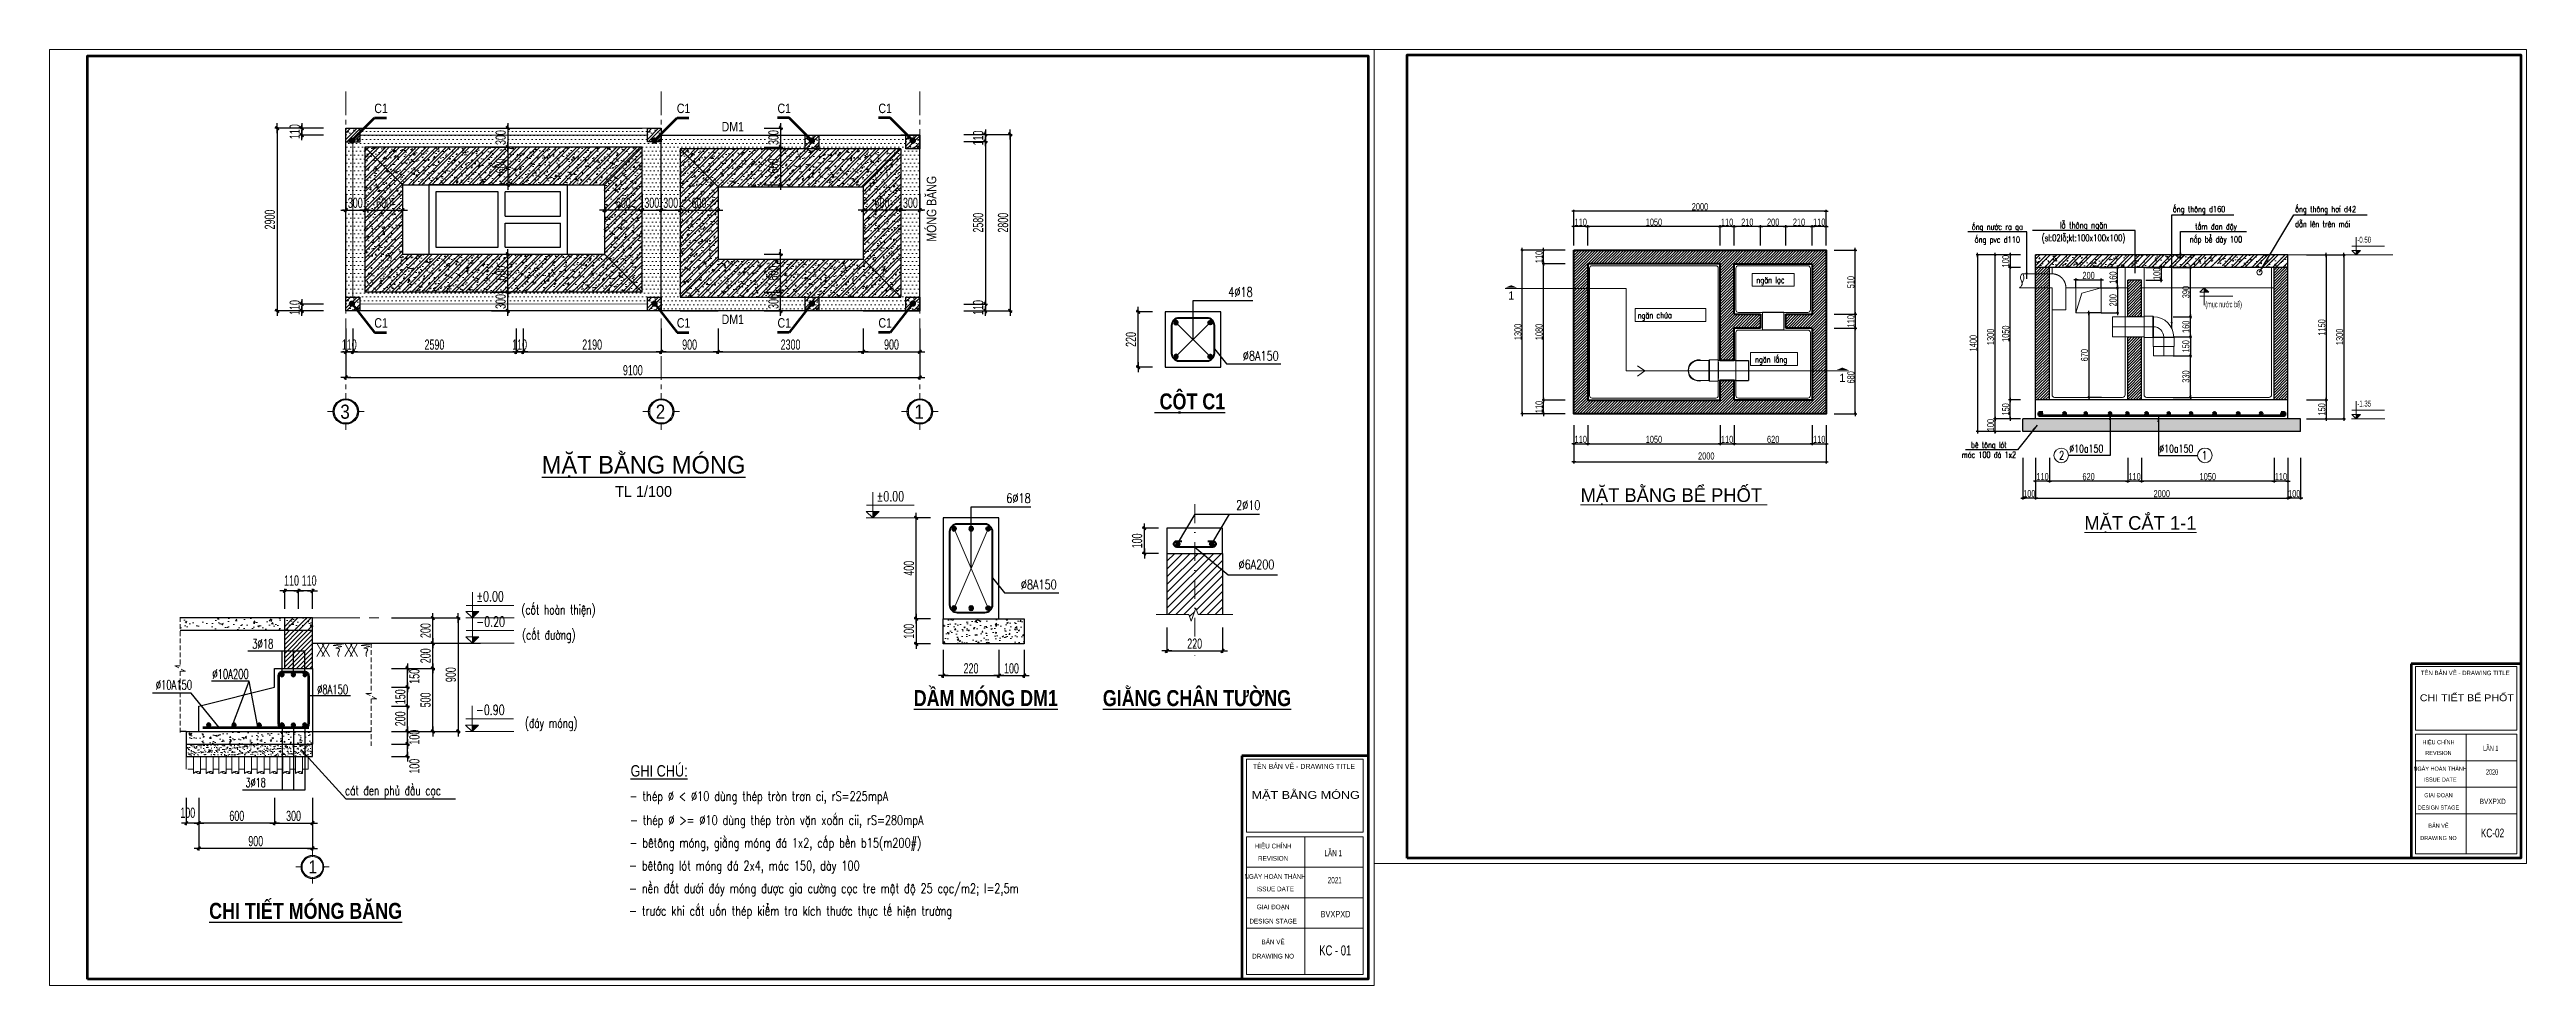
# Model space of a CAD drawing. Header units: millimetres. Extents: x 596422 to 1674380, y -367470 to 58862.
# Drawn here: x 977445 to 1016708, y -54486 to -39636 of the extents above; entities that cross this region are included whole.
import ezdxf
from ezdxf.enums import TextEntityAlignment as Align

# ---------------------------------------------------------------- set-up
doc = ezdxf.new("R2010")
doc.units = ezdxf.units.MM
doc.header["$LTSCALE"] = 600
doc.header["$MEASUREMENT"] = 0
for name, pattern in [('CENTER', [2, 1.25, -0.25, 0.25, -0.25]), ('CENTERX2', [4, 2.5, -0.5, 0.5, -0.5]), ('DASHDOT', [1, 0.5, -0.25, 0, -0.25]), ('HIDDEN', [0.375, 0.25, -0.125])]:
    doc.linetypes.add(name, pattern=pattern)
doc.layers.get('0').update_dxf_attribs({"lineweight": 0})
doc.layers.get('Defpoints').update_dxf_attribs({"lineweight": 0})
for name, color, linetype, lineweight in [('7', 7, 'Continuous', 13), ('EG Dim', 8, 'Continuous', 18), ('EG Khac', 4, 'Continuous', 15), ('EG Net dam 1', 30, 'Continuous', 30), ('EG Net dam3', 1, 'Continuous', 70), ('EG Net khuat', 4, 'HIDDEN', 15), ('EG Net thay', 7, 'Continuous', 20), ('EG Net truc', 8, 'DASHDOT', 13), ('EG Text1', 3, 'Continuous', 20), ('EG Text2', 7, 'Continuous', 18), ('ISO', 33, 'Continuous', 15), ('LC Dim', 8, 'Continuous', 18), ('LC Hatch', 252, 'Continuous', 9), ('LC Hatch @ 1', 252, 'Continuous', 9), ('LC ISO', 153, 'Continuous', 13), ('LC Khac', 4, 'Continuous', 9), ('LC MANH DUT', 35, 'HIDDEN', 5), ('LC Net dam 1', 30, 'Continuous', 30), ('LC Net dam2', 6, 'Continuous', 40), ('LC Net dam3', 1, 'Continuous', 60), ('LC Net manh', 9, 'Continuous', 5), ('LC Net thay', 7, 'Continuous', 25), ('LC Net truc', 79, 'DASHDOT', 13), ('LC Text1', 3, 'Continuous', 20), ('LC Text2', 7, 'Continuous', 25), ('MANH', 35, 'HIDDEN', 5), ('TEXT1', 3, 'Continuous', 18), ('truc', 76, 'CENTER', 9)]:
    doc.layers.add(name, color=color, linetype=linetype, lineweight=lineweight)
doc.layers.add('Khungten_LCDI', color=7, linetype='Continuous')
doc.layers.add('Kichthuoc', color=9, linetype='Continuous')
doc.styles.add('EG 1', font='VHAVANB.TTF')
doc.styles.add('EG 2', font='vnromadi.shx', dxfattribs={"width": 0.75})
doc.styles.add('EG 3', font='italicc.shx', dxfattribs={"width": 0.75, "bigfont": 'romansvn.shx'})
doc.styles.add('EG Huy', font='vnsimli.shx', dxfattribs={"width": 0.75})
doc.styles.add('HOATBIF', font='hoatbif.shx', dxfattribs={"width": 0.65})
doc.styles.add('Khungten', font='VHAVAN.TTF', dxfattribs={"width": 0.9, "height": 5000})
doc.styles.add('LC 1', font='VHAVANB.TTF')
doc.styles.add('LC 3', font='vnsimli.shx', dxfattribs={"width": 0.75})
doc.styles.add('LC3', font='VHARIALB.TTF', dxfattribs={"width": 0.8})
doc.styles.add('RMS2', font='romans.shx', dxfattribs={"width": 0.75})
doc.styles.add('T2', font='VHARIAL.TTF', dxfattribs={"width": 0.8})
doc.styles.add('Title', font='VHAVAN.TTF', dxfattribs={"width": 0.8})
doc.dimstyles.new('1-100', dxfattribs={"dimscale": 300, "dimtxt": 1.2, "dimasz": 0.25, "dimexe": 0.5, "dimexo": 0, "dimgap": 0.3, "dimtad": 1, "dimdec": 0, "dimzin": 0, "dimdsep": 46, "dimtxsty": 'HOATBIF', "dimblk1": 'DOT', "dimblk2": 'DOT', "dimsah": 1, "dimcen": -1, "dimdle": 1, "dimclrd": 256, "dimclre": 256, "dimclrt": 4, "dimadec": 3, "dimazin": 2, "dimtfac": 0.333333, "dimtdec": 0, "dimtix": 1, "dimtmove": 2, "dimatfit": 3, "dimldrblk": 'DOT', "dimfxl": 1, "dimtvp": 0.833333, "dimtolj": 1, "dimtzin": 0, "dimarcsym": 0})
doc.dimstyles.new('1-20', dxfattribs={"dimscale": 100, "dimtxt": 2.5, "dimasz": 0.35, "dimexe": 0.5, "dimexo": 0, "dimgap": 0.8, "dimtad": 1, "dimdec": 0, "dimlfac": 0.2, "dimzin": 0, "dimdsep": 46, "dimtxsty": 'HOATBIF', "dimblk1": 'DOT', "dimblk2": 'DOT', "dimsah": 1, "dimcen": -1, "dimdle": 1, "dimclrd": 256, "dimclre": 256, "dimclrt": 4, "dimadec": 3, "dimazin": 2, "dimtfac": 0.333333, "dimtdec": 0, "dimtix": 1, "dimtmove": 2, "dimatfit": 3, "dimldrblk": 'DOT', "dimfxl": 1, "dimtvp": 0.833333, "dimtolj": 1, "dimtzin": 0, "dimarcsym": 0})
doc.dimstyles.new('1-60', dxfattribs={"dimscale": 60, "dimtxt": 2.5, "dimasz": 0.35, "dimexe": 0.5, "dimexo": 0, "dimgap": 0.8, "dimtad": 1, "dimdec": 0, "dimzin": 0, "dimdsep": 46, "dimtxsty": 'HOATBIF', "dimblk1": 'DOT', "dimblk2": 'DOT', "dimsah": 1, "dimcen": -1, "dimdle": 1, "dimclrd": 256, "dimclre": 256, "dimclrt": 4, "dimadec": 3, "dimazin": 2, "dimtfac": 0.333333, "dimtdec": 0, "dimtix": 1, "dimtmove": 2, "dimatfit": 3, "dimldrblk": 'DOT', "dimfxl": 1, "dimtvp": 0.833333, "dimtolj": 1, "dimtzin": 0, "dimarcsym": 0})
doc.dimstyles.new('be phot$7', dxfattribs={"dimscale": 100, "dimtxt": 2.2, "dimasz": 1, "dimexe": 1, "dimexo": 0, "dimgap": 0.8, "dimtad": 1, "dimdec": 0, "dimzin": 0, "dimdsep": 46, "dimtxsty": 'EG 3', "dimblk": 'ARCHTICK', "dimcen": 0.09, "dimdle": 1, "dimclrd": 256, "dimclre": 256, "dimclrt": 3, "dimadec": 0, "dimazin": 0, "dimtfac": 1, "dimtdec": 0, "dimtix": 1, "dimtmove": 0, "dimatfit": 3, "dimfxl": 1, "dimtolj": 1, "dimtzin": 0, "dimarcsym": 0})
pattern_1 = [(45, (-2387599.045, 87648.85), (-22.0970869, 22.0970869), [])]
pattern_2 = [(50, (0, 0), (215.178055, -18.82564), [22.5, -247.5]), (355, (0, 0), (-41.6254, 225.65764), [18, -198]), (100.4514, (17.93, -1.57), (173.552815, 206.831863), [19.122057, -210.342634]), (46.1842, (0, 60), (320.172315, -49.655704), [33.75, -371.25]), (96.6356, (26.68, 55.86), (280.39881, 292.23536), [28.68309, -315.5139]), (351.1842, (0, 60), (280.39858, 292.23558), [27, -297]), (21, (30, 45), (179.072116, -120.785667), [22.5, -247.5]), (326, (30, 45), (72.9946, 217.545014), [18, -198]), (71.4514, (44.92, 34.93), (252.06679, 96.75915), [19.122057, -210.342634]), (37.5, (0, 0), (3.6479566, 99.868156), [0, -195.6, 0, -201, 0, -198.75]), (7.5, (0, 0), (78.920861, 118.323514), [0, -114.6, 0, -191.1, 0, -75.75]), (327.5, (-66.9, 0), (160.146731, -6.7664615), [0, -75, 0, -234, 0, -310.5]), (317.5, (-96.9, 0), (174.95585, 30.031495), [0, -97.5, 0, -155.4, 0, -220.5]), (45, (0, 0), (-79.549513, 79.549513), []), (45, (53.03, 0), (-79.549513, 79.549513), [])]

msp = doc.modelspace()

# ---------------------------------------------------------------- texts
at = {"layer": '7', "linetype": 'ByBlock', "style": 'RMS2', "width": 0.75}
for p in [(1009460.9, -46028), (1010887.5, -46027.5)]:
    msp.add_text('%%C10a150', height=120.79, dxfattribs=at).set_placement(p)
at = {"layer": '7', "ltscale": 100, "style": 'RMS2', "width": 0.75}
for s, p in [('2', (1009340, -46076.2)), ('1', (1011603.8, -46075.8))]:
    msp.add_text(s, height=132.9, dxfattribs=at).set_placement(p, align=Align.MIDDLE_CENTER)
at = {"layer": 'LC Text1', "ltscale": 0.2, "style": 'LC 1', "width": 0.9}
for s, height, p in [('3', 224.7, (982129.1, -45561.6)), ('2', 224.7, (987129.1, -45561.6)), ('1', 224.7, (991229.1, -45561.6)), ('1', 203.5, (981617.4, -52766.3))]:
    msp.add_text(s, height=height, dxfattribs=at).set_placement(p, align=Align.BOTTOM_CENTER)
at = {"layer": 'LC Text1', "color": 3, "style": 'LC 3'}
for s, width, p in [('(cèt hoµn thiÖn)', 0.7, (984925.2, -48597.3)), ('(cèt ®\xadêng)', 0.7, (984935.8, -48997.3)), ('(®¸y mãng)', 0.7, (984980.4, -50397.3)), ('c¸t ®en phñ ®Çu cäc', 0.7, (982127.9, -51467.2)), ('- thÐp %%C < %%C10 dïng thÐp trßn tr¬n ci, rS=225mpA', 0.75, (986640.2, -51558)), ('- thÐp %%C >= %%C10 dïng thÐp trßn vÆn xo¾n cii, rS=280mpA', 0.75, (986646.3, -51936.8)), ('- bªt«ng mãng, gi»ng mãng ®¸ 1x2, cÊp bÒn b15(m200#)', 0.75, (986639, -52297.8)), ('- bªt«ng lãt mãng ®¸ 2x4, m¸c 150, dµy 100', 0.75, (986631.7, -52658.9)), ('- nÒn ®Êt d\xadíi ®¸y mãng ®\xadîc gia c\xadêng cäc tre mËt ®é 25 cäc/m2; l=2,5m', 0.75, (986631.7, -53019.9)), ('- tr\xadíc khi c¾t uèn thÐp kiÓm tra kÝch th\xadíc thùc tÕ hiÖn tr\xadêng', 0.75, (986631.7, -53376.4))]:
    msp.add_text(s, height=150, dxfattribs=dict(at, width=width)).set_placement(p)
at = {"layer": 'LC Text2', "style": 'T2', "width": 0.8}
for s, height, p in [('c1', 150, (982592.7, -40644.8)), ('c1', 150, (987388.2, -40644.8)), ('dm1', 150, (988098.6, -40935.5)), ('c1', 150, (988984, -40644.8)), ('c1', 150, (990584, -40644.8)), ('c1', 150, (982592.7, -44048.5)), ('c1', 150, (987388.2, -44048.5)), ('dm1', 150, (988098.6, -43991.8)), ('c1', 150, (988984.3, -44048.5)), ('c1', 150, (990584.3, -44048.5)), ('%%Ughi chó:', 180, (986654.9, -51170.4))]:
    msp.add_text(s, height=height, dxfattribs=at).set_placement(p)
msp.add_text('mãng b¨ng', height=150, rotation=90, dxfattribs=at).set_placement((991500.8, -42683.8))
at = {"layer": 'LC Text2', "linetype": 'ByBlock', "style": 'LC 3'}
for s, height, width, p in [('4%%C18', 150, 0.75, (996129.3, -43559.2)), ('%%C8A150', 150, 0.75, (996359.9, -44569.9)), ('6%%C18', 150, 0.75, (992611.2, -46829.7)), ('2%%C10', 150, 0.75, (996254.1, -46939.6)), ('%%C6A200', 150, 0.75, (996291.8, -47883)), ('%%C8A150', 150, 0.75, (992841.7, -48200.3)), ('3%%C18', 150, 0.65, (980658.3, -49140.7)), ('%%C10A200', 150, 0.65, (980025.8, -49618.4)), ('%%C10A150', 150, 0.65, (979128.2, -49792.1)), ('%%C8A150', 150, 0.65, (981685.7, -49863.2)), ('3%%C18', 142.93, 0.65, (980552.9, -51336.8))]:
    msp.add_text(s, height=height, dxfattribs=dict(at, width=width)).set_placement(p)
at = {"layer": 'TEXT1', "color": 3, "style": 'EG Huy', "width": 0.75}
for s, p in [('èng th«ng d160', (1011102.6, -42215.4)), ('èng th«ng h¬i d42', (1013040.7, -42215.4)), ('dÉn lªn trªn m¸i', (1013040.7, -42452.5))]:
    msp.add_text(s, height=95.665, dxfattribs=at).set_placement(p)
for s, p in [('ng¨n läc', (1004502.8, -43341.9)), ('ng¨n chøa', (1002619.3, -43901.8)), ('ng¨n l¾ng', (1004480.5, -44601.3))]:
    msp.add_text(s, height=95.67, rotation=0.17168, dxfattribs=at).set_placement(p)

# ---------------------------------------------------------------- blocks, each defined once
blk = doc.blocks.new('TIEUDE1')
at = {"layer": 'EG Text2', "color": 7, "style": 'EG 1'}
blk.add_attdef('TIªU§Ò', text='', height=5, dxfattribs=at).set_placement((0, 0), align=Align.BOTTOM_CENTER)
blk.add_attdef('TL', text='', height=3, dxfattribs=at).set_placement((0, -2), align=Align.TOP_CENTER)
blk = doc.blocks.new('theptron1')
at = {"layer": 'LC Net dam3'}
for p, q in [((-0.5, 0), (0.5, 0)), ((-0.35, 0.35), (0.35, -0.35)), ((0.35, 0.35), (-0.35, -0.35)), ((0, 0.5), (0, -0.5))]:
    blk.add_line(p, q, dxfattribs=at)
blk.add_circle((0, 0), 0.5, dxfattribs=at)
blk = doc.blocks.new('DOT')
at = {"layer": 'Kichthuoc'}
blk.add_line((-3, 0), (3, 0), dxfattribs=at)
at = {"layer": 'Kichthuoc', "color": 4}
blk.add_line((-1, -1), (1, 1), dxfattribs=at)
blk.add_lwpolyline([(0.5, 1), (-1, -0.5), (-0.5, -1), (1, 0.5)], close=True, dxfattribs=at)
blk = doc.blocks.new('*D847')
at = {"layer": 'Defpoints', "color": 0, "transparency": 16777216}
for p in [(1009941, -43095), (1010225, -43095), (1009941, -43415)]:
    blk.add_point(p, dxfattribs=at)
at = {"layer": 'EG Dim', "lineweight": -2, "transparency": 16777216}
for p, q in [((1009941, -43095), (1010248, -43095)), ((1010225, -43404), (1010225, -43106)), ((1009941, -43415), (1010248, -43415))]:
    blk.add_line(p, q, dxfattribs=at)
at = {"layer": 'EG Dim', "lineweight": -2, "transparency": 16777216, "xscale": 11.25, "yscale": 11.25, "zscale": 11.25}
for p, rotation in [((1010225, -43095), 90), ((1010225, -43415), 270)]:
    blk.add_blockref('DOT', p, dxfattribs=dict(at, rotation=rotation))
at = {"layer": 'EG Dim', "color": 4, "transparency": 16777216, "insert": (1010155, -43255), "char_height": 112.5, "attachment_point": 5, "rotation": 90, "style": 'HOATBIF'}
blk.add_mtext('\\A1;160', dxfattribs=at)
blk = doc.blocks.new('_Dot')
at = {"color": 0, "linetype": 'ByBlock', "lineweight": -2}
blk.add_line((-0.5, 0), (-1, 0), dxfattribs=at)
at = {"color": 0, "linetype": 'ByBlock', "const_width": 0.5}
blk.add_lwpolyline([(-0.25, 0, 1), (0.25, 0, 1)], format="xyb", close=True, dxfattribs=at)
blk = doc.blocks.new('*D848')
at = {"layer": 'Defpoints', "color": 0, "transparency": 16777216}
for p in [(1008284, -45495), (1008689, -45495), (1008689, -45695)]:
    blk.add_point(p, dxfattribs=at)
at = {"layer": 'EG Dim', "lineweight": -2, "transparency": 16777216}
for p, q in [((1008689, -45495), (1008261, -45495)), ((1008284, -45484), (1008284, -45473)), ((1008284, -45695), (1008284, -45495)), ((1008689, -45695), (1008261, -45695)), ((1008284, -45706), (1008284, -45718))]:
    blk.add_line(p, q, dxfattribs=at)
at = {"layer": 'EG Dim', "lineweight": -2, "transparency": 16777216, "xscale": 11.25, "yscale": 11.25, "zscale": 11.25}
for p, rotation in [((1008284, -45495), 270), ((1008284, -45695), 90)]:
    blk.add_blockref('DOT', p, dxfattribs=dict(at, rotation=rotation))
at = {"layer": 'EG Dim', "color": 4, "transparency": 16777216, "insert": (1008214, -45595), "char_height": 112.5, "attachment_point": 5, "rotation": 90, "style": 'HOATBIF'}
blk.add_mtext('\\A1;100', dxfattribs=at)
blk = doc.blocks.new('*D849')
at = {"layer": 'Defpoints', "color": 0, "transparency": 16777216}
for p in [(1008284, -42895), (1008689, -42895), (1008689, -45495)]:
    blk.add_point(p, dxfattribs=at)
at = {"layer": 'EG Dim', "lineweight": -2, "transparency": 16777216}
for p, q in [((1008689, -42895), (1008261, -42895)), ((1008284, -45484), (1008284, -42906)), ((1008689, -45495), (1008261, -45495))]:
    blk.add_line(p, q, dxfattribs=at)
at = {"layer": 'EG Dim', "lineweight": -2, "transparency": 16777216, "xscale": 11.25, "yscale": 11.25, "zscale": 11.25}
for p, rotation in [((1008284, -42895), 90), ((1008284, -45495), 270)]:
    blk.add_blockref('DOT', p, dxfattribs=dict(at, rotation=rotation))
at = {"layer": 'EG Dim', "color": 4, "transparency": 16777216, "insert": (1008214, -44195), "char_height": 112.5, "attachment_point": 5, "rotation": 90, "style": 'HOATBIF'}
blk.add_mtext('\\A1;1300', dxfattribs=at)
blk = doc.blocks.new('*D850')
at = {"layer": 'Defpoints', "color": 0, "transparency": 16777216}
for p in [(1012927, -46113), (1013127, -46113), (1012927, -46752)]:
    blk.add_point(p, dxfattribs=at)
at = {"layer": 'EG Dim', "lineweight": -2, "transparency": 16777216}
for p, q in [((1012927, -46113), (1012927, -46775)), ((1013127, -46113), (1013127, -46775)), ((1012916, -46752), (1012905, -46752)), ((1013127, -46752), (1012927, -46752)), ((1013138, -46752), (1013150, -46752))]:
    blk.add_line(p, q, dxfattribs=at)
at = {"layer": 'EG Dim', "lineweight": -2, "transparency": 16777216, "xscale": 11.25, "yscale": 11.25, "zscale": 11.25}
blk.add_blockref('DOT', (1012927, -46752), dxfattribs=at)
at = {"layer": 'EG Dim', "lineweight": -2, "transparency": 16777216, "xscale": 11.25, "yscale": 11.25, "zscale": 11.25, "rotation": 180}
blk.add_blockref('DOT', (1013127, -46752), dxfattribs=at)
at = {"layer": 'EG Dim', "color": 4, "transparency": 16777216, "insert": (1013027, -46683), "char_height": 112.5, "attachment_point": 5, "style": 'HOATBIF'}
blk.add_mtext('\\A1;100', dxfattribs=at)
blk = doc.blocks.new('*D851')
at = {"layer": 'Defpoints', "color": 0, "transparency": 16777216}
for p in [(1012707, -46113), (1012927, -46113), (1012707, -46483)]:
    blk.add_point(p, dxfattribs=at)
at = {"layer": 'EG Dim', "lineweight": -2, "transparency": 16777216}
for p, q in [((1012707, -46113), (1012707, -46506)), ((1012927, -46113), (1012927, -46506)), ((1012916, -46483), (1012718, -46483))]:
    blk.add_line(p, q, dxfattribs=at)
at = {"layer": 'EG Dim', "lineweight": -2, "transparency": 16777216, "xscale": 11.25, "yscale": 11.25, "zscale": 11.25, "rotation": 180}
blk.add_blockref('DOT', (1012707, -46483), dxfattribs=at)
at = {"layer": 'EG Dim', "lineweight": -2, "transparency": 16777216, "xscale": 11.25, "yscale": 11.25, "zscale": 11.25}
blk.add_blockref('DOT', (1012927, -46483), dxfattribs=at)
at = {"layer": 'EG Dim', "color": 4, "transparency": 16777216, "insert": (1012817, -46413), "char_height": 112.5, "attachment_point": 5, "style": 'HOATBIF'}
blk.add_mtext('\\A1;110', dxfattribs=at)
blk = doc.blocks.new('*D852')
at = {"layer": 'Defpoints', "color": 0, "transparency": 16777216}
for p in [(1010607, -46113), (1012707, -46113), (1010607, -46483)]:
    blk.add_point(p, dxfattribs=at)
at = {"layer": 'EG Dim', "lineweight": -2, "transparency": 16777216}
for p, q in [((1010607, -46113), (1010607, -46506)), ((1012707, -46113), (1012707, -46506)), ((1012696, -46483), (1010618, -46483))]:
    blk.add_line(p, q, dxfattribs=at)
at = {"layer": 'EG Dim', "lineweight": -2, "transparency": 16777216, "xscale": 11.25, "yscale": 11.25, "zscale": 11.25, "rotation": 180}
blk.add_blockref('DOT', (1010607, -46483), dxfattribs=at)
at = {"layer": 'EG Dim', "lineweight": -2, "transparency": 16777216, "xscale": 11.25, "yscale": 11.25, "zscale": 11.25}
blk.add_blockref('DOT', (1012707, -46483), dxfattribs=at)
at = {"layer": 'EG Dim', "color": 4, "transparency": 16777216, "insert": (1011657, -46413), "char_height": 112.5, "attachment_point": 5, "style": 'HOATBIF'}
blk.add_mtext('\\A1;1050', dxfattribs=at)
blk = doc.blocks.new('*D853')
at = {"layer": 'Defpoints', "color": 0, "transparency": 16777216}
for p in [(1010387, -46113), (1010607, -46113), (1010387, -46483)]:
    blk.add_point(p, dxfattribs=at)
at = {"layer": 'EG Dim', "lineweight": -2, "transparency": 16777216}
for p, q in [((1010387, -46113), (1010387, -46506)), ((1010607, -46113), (1010607, -46506)), ((1010596, -46483), (1010398, -46483))]:
    blk.add_line(p, q, dxfattribs=at)
at = {"layer": 'EG Dim', "lineweight": -2, "transparency": 16777216, "xscale": 11.25, "yscale": 11.25, "zscale": 11.25, "rotation": 180}
blk.add_blockref('DOT', (1010387, -46483), dxfattribs=at)
at = {"layer": 'EG Dim', "lineweight": -2, "transparency": 16777216, "xscale": 11.25, "yscale": 11.25, "zscale": 11.25}
blk.add_blockref('DOT', (1010607, -46483), dxfattribs=at)
at = {"layer": 'EG Dim', "color": 4, "transparency": 16777216, "insert": (1010497, -46413), "char_height": 112.5, "attachment_point": 5, "style": 'HOATBIF'}
blk.add_mtext('\\A1;110', dxfattribs=at)
blk = doc.blocks.new('*D854')
at = {"layer": 'Defpoints', "color": 0, "transparency": 16777216}
for p in [(1009147, -46113), (1010387, -46113), (1009147, -46483)]:
    blk.add_point(p, dxfattribs=at)
at = {"layer": 'EG Dim', "lineweight": -2, "transparency": 16777216}
for p, q in [((1009147, -46113), (1009147, -46506)), ((1010387, -46113), (1010387, -46506)), ((1010376, -46483), (1009158, -46483))]:
    blk.add_line(p, q, dxfattribs=at)
at = {"layer": 'EG Dim', "lineweight": -2, "transparency": 16777216, "xscale": 11.25, "yscale": 11.25, "zscale": 11.25, "rotation": 180}
blk.add_blockref('DOT', (1009147, -46483), dxfattribs=at)
at = {"layer": 'EG Dim', "lineweight": -2, "transparency": 16777216, "xscale": 11.25, "yscale": 11.25, "zscale": 11.25}
blk.add_blockref('DOT', (1010387, -46483), dxfattribs=at)
at = {"layer": 'EG Dim', "color": 4, "transparency": 16777216, "insert": (1009767, -46413), "char_height": 112.5, "attachment_point": 5, "style": 'HOATBIF'}
blk.add_mtext('\\A1;620', dxfattribs=at)
blk = doc.blocks.new('*D855')
at = {"layer": 'Defpoints', "color": 0, "transparency": 16777216}
for p in [(1008927, -46113), (1009147, -46113), (1008927, -46483)]:
    blk.add_point(p, dxfattribs=at)
at = {"layer": 'EG Dim', "lineweight": -2, "transparency": 16777216}
for p, q in [((1008927, -46113), (1008927, -46506)), ((1009147, -46113), (1009147, -46506)), ((1009136, -46483), (1008938, -46483))]:
    blk.add_line(p, q, dxfattribs=at)
at = {"layer": 'EG Dim', "lineweight": -2, "transparency": 16777216, "xscale": 11.25, "yscale": 11.25, "zscale": 11.25, "rotation": 180}
blk.add_blockref('DOT', (1008927, -46483), dxfattribs=at)
at = {"layer": 'EG Dim', "lineweight": -2, "transparency": 16777216, "xscale": 11.25, "yscale": 11.25, "zscale": 11.25}
blk.add_blockref('DOT', (1009147, -46483), dxfattribs=at)
at = {"layer": 'EG Dim', "color": 4, "transparency": 16777216, "insert": (1009037, -46413), "char_height": 112.5, "attachment_point": 5, "style": 'HOATBIF'}
blk.add_mtext('\\A1;110', dxfattribs=at)
blk = doc.blocks.new('*D856')
at = {"layer": 'Defpoints', "color": 0, "transparency": 16777216}
for p in [(1008727, -46113), (1008927, -46113), (1008727, -46752)]:
    blk.add_point(p, dxfattribs=at)
at = {"layer": 'EG Dim', "lineweight": -2, "transparency": 16777216}
for p, q in [((1008727, -46113), (1008727, -46775)), ((1008927, -46113), (1008927, -46775)), ((1008716, -46752), (1008705, -46752)), ((1008927, -46752), (1008727, -46752)), ((1008938, -46752), (1008950, -46752))]:
    blk.add_line(p, q, dxfattribs=at)
at = {"layer": 'EG Dim', "lineweight": -2, "transparency": 16777216, "xscale": 11.25, "yscale": 11.25, "zscale": 11.25}
blk.add_blockref('DOT', (1008727, -46752), dxfattribs=at)
at = {"layer": 'EG Dim', "lineweight": -2, "transparency": 16777216, "xscale": 11.25, "yscale": 11.25, "zscale": 11.25, "rotation": 180}
blk.add_blockref('DOT', (1008927, -46752), dxfattribs=at)
at = {"layer": 'EG Dim', "color": 4, "transparency": 16777216, "insert": (1008827, -46683), "char_height": 112.5, "attachment_point": 5, "style": 'HOATBIF'}
blk.add_mtext('\\A1;100', dxfattribs=at)
blk = doc.blocks.new('*D857')
at = {"layer": 'Defpoints', "color": 0, "transparency": 16777216}
for p in [(1008927, -46113), (1012927, -46113), (1012927, -46752)]:
    blk.add_point(p, dxfattribs=at)
at = {"layer": 'EG Dim', "lineweight": -2, "transparency": 16777216}
for p, q in [((1008927, -46113), (1008927, -46775)), ((1012927, -46113), (1012927, -46775)), ((1008938, -46752), (1012916, -46752))]:
    blk.add_line(p, q, dxfattribs=at)
at = {"layer": 'EG Dim', "lineweight": -2, "transparency": 16777216, "xscale": 11.25, "yscale": 11.25, "zscale": 11.25, "rotation": 180}
blk.add_blockref('DOT', (1008927, -46752), dxfattribs=at)
at = {"layer": 'EG Dim', "lineweight": -2, "transparency": 16777216, "xscale": 11.25, "yscale": 11.25, "zscale": 11.25}
blk.add_blockref('DOT', (1012927, -46752), dxfattribs=at)
at = {"layer": 'EG Dim', "color": 4, "transparency": 16777216, "insert": (1010927, -46683), "char_height": 112.5, "attachment_point": 5, "style": 'HOATBIF'}
blk.add_mtext('\\A1;2000', dxfattribs=at)
blk = doc.blocks.new('_ArchTick')
at = {"color": 0, "linetype": 'ByBlock', "const_width": 0.15}
blk.add_lwpolyline([(-0.5, -0.5), (0.5, 0.5)], dxfattribs=at)
blk = doc.blocks.new('CHIDAN')
at = {"layer": 'EG Dim'}
blk.add_line((0, 0), (0.87, 0), dxfattribs=at)
at = {"layer": 'EG Text1', "color": 3, "style": 'EG 2', "width": 0.75}
blk.add_attdef('CD1', text='', height=2.2, dxfattribs=at).set_placement((0.67, 1), align=Align.BOTTOM_CENTER)
blk.add_attdef('CD2', text='', height=2.2, dxfattribs=at).set_placement((0.67, -3.2), align=Align.TOP_CENTER)
blk = doc.blocks.new('*D858')
at = {"layer": 'Defpoints', "color": 0, "transparency": 16777216}
for p in [(1011107, -44495), (1011380, -44495), (1011107, -45155)]:
    blk.add_point(p, dxfattribs=at)
at = {"layer": 'EG Dim', "lineweight": -2, "transparency": 16777216}
for p, q in [((1011107, -44495), (1011402, -44495)), ((1011380, -45144), (1011380, -44506)), ((1011107, -45155), (1011402, -45155))]:
    blk.add_line(p, q, dxfattribs=at)
at = {"layer": 'EG Dim', "lineweight": -2, "transparency": 16777216, "xscale": 11.25, "yscale": 11.25, "zscale": 11.25}
for p, rotation in [((1011380, -44495), 90), ((1011380, -45155), 270)]:
    blk.add_blockref('DOT', p, dxfattribs=dict(at, rotation=rotation))
at = {"layer": 'EG Dim', "color": 4, "transparency": 16777216, "insert": (1011310, -44825), "char_height": 112.5, "attachment_point": 5, "rotation": 90, "style": 'HOATBIF'}
blk.add_mtext('\\A1;330', dxfattribs=at)
blk = doc.blocks.new('*D859')
at = {"layer": 'Defpoints', "color": 0, "transparency": 16777216}
for p in [(1011107, -43095), (1011380, -43095), (1011183, -43875)]:
    blk.add_point(p, dxfattribs=at)
at = {"layer": 'EG Dim', "lineweight": -2, "transparency": 16777216}
for p, q in [((1011107, -43095), (1011402, -43095)), ((1011380, -43864), (1011380, -43106)), ((1011183, -43875), (1011402, -43875))]:
    blk.add_line(p, q, dxfattribs=at)
at = {"layer": 'EG Dim', "lineweight": -2, "transparency": 16777216, "xscale": 11.25, "yscale": 11.25, "zscale": 11.25}
for p, rotation in [((1011380, -43095), 90), ((1011380, -43875), 270)]:
    blk.add_blockref('DOT', p, dxfattribs=dict(at, rotation=rotation))
at = {"layer": 'EG Dim', "color": 4, "transparency": 16777216, "insert": (1011310, -43485), "char_height": 112.5, "attachment_point": 5, "rotation": 90, "style": 'HOATBIF'}
blk.add_mtext('\\A1;390', dxfattribs=at)
blk = doc.blocks.new('CT')
at = {"layer": 'LC Khac'}
blk.add_hatch(color=252, dxfattribs=at).paths.add_polyline_path([(3.25, 1.6), (1.64, 1.6), (1.64, 0)])
at = {"layer": 'LC Khac', "color": 9, "ltscale": 50}
for p, q in [((12.09, 0), (0, 0)), ((0.05, 3.14), (12, 3.14))]:
    blk.add_line(p, q, dxfattribs=at)
for points in [[(1.64, 6.43), (1.64, 0)], [(1.64, 0), (0.03, 1.6), (1.64, 1.6)], [(1.64, 0), (3.25, 1.6), (1.64, 1.6)]]:
    blk.add_lwpolyline(points, dxfattribs=at)
at = {"layer": 'LC Khac', "color": 3, "style": 'LC 3', "width": 0.75}
blk.add_attdef('CT', (1.91, 3.5), '', height=2.2, dxfattribs=at)
blk = doc.blocks.new('*D860')
at = {"layer": 'Defpoints', "color": 0, "transparency": 16777216}
for p in [(1011107, -43875), (1011380, -43875), (1011107, -44195)]:
    blk.add_point(p, dxfattribs=at)
at = {"layer": 'EG Dim', "lineweight": -2, "transparency": 16777216}
for p, q in [((1011107, -43875), (1011402, -43875)), ((1011380, -44184), (1011380, -43886)), ((1011107, -44195), (1011402, -44195))]:
    blk.add_line(p, q, dxfattribs=at)
at = {"layer": 'EG Dim', "lineweight": -2, "transparency": 16777216, "xscale": 11.25, "yscale": 11.25, "zscale": 11.25}
for p, rotation in [((1011380, -43875), 90), ((1011380, -44195), 270)]:
    blk.add_blockref('DOT', p, dxfattribs=dict(at, rotation=rotation))
at = {"layer": 'EG Dim', "color": 4, "transparency": 16777216, "insert": (1011310, -44035), "char_height": 112.5, "attachment_point": 5, "rotation": 90, "style": 'HOATBIF'}
blk.add_mtext('\\A1;160', dxfattribs=at)
blk = doc.blocks.new('*D861')
at = {"layer": 'Defpoints', "color": 0, "transparency": 16777216}
for p in [(1008689, -42895), (1008007, -45695), (1008689, -45695)]:
    blk.add_point(p, dxfattribs=at)
at = {"layer": 'EG Dim', "lineweight": -2, "transparency": 16777216}
for p, q in [((1008689, -42895), (1007985, -42895)), ((1008007, -42906), (1008007, -45684)), ((1008689, -45695), (1007985, -45695))]:
    blk.add_line(p, q, dxfattribs=at)
at = {"layer": 'EG Dim', "lineweight": -2, "transparency": 16777216, "xscale": 11.25, "yscale": 11.25, "zscale": 11.25}
for p, rotation in [((1008007, -42895), 90), ((1008007, -45695), 270)]:
    blk.add_blockref('DOT', p, dxfattribs=dict(at, rotation=rotation))
at = {"layer": 'EG Dim', "color": 4, "transparency": 16777216, "insert": (1007938, -44295), "char_height": 112.5, "attachment_point": 5, "rotation": 90, "style": 'HOATBIF'}
blk.add_mtext('\\A1;1400', dxfattribs=at)
blk = doc.blocks.new('*D862')
at = {"layer": 'Defpoints', "color": 0, "transparency": 16777216}
for p in [(1008523, -43095), (1008689, -42895), (1008689, -43095)]:
    blk.add_point(p, dxfattribs=at)
at = {"layer": 'EG Dim', "lineweight": -2, "transparency": 16777216}
for p, q in [((1008689, -42895), (1008500, -42895)), ((1008689, -43095), (1008500, -43095)), ((1008523, -42884), (1008523, -42873)), ((1008523, -42895), (1008523, -43095)), ((1008523, -43106), (1008523, -43118))]:
    blk.add_line(p, q, dxfattribs=at)
at = {"layer": 'EG Dim', "lineweight": -2, "transparency": 16777216, "xscale": 11.25, "yscale": 11.25, "zscale": 11.25}
for p, rotation in [((1008523, -42895), 270), ((1008523, -43095), 90)]:
    blk.add_blockref('DOT', p, dxfattribs=dict(at, rotation=rotation))
at = {"layer": 'EG Dim', "color": 4, "transparency": 16777216, "insert": (1008453, -42995), "char_height": 112.5, "attachment_point": 5, "rotation": 90, "style": 'HOATBIF'}
blk.add_mtext('\\A1;100', dxfattribs=at)
blk = doc.blocks.new('*D863')
at = {"layer": 'Defpoints', "color": 0, "transparency": 16777216}
for p in [(1013221, -42895), (1013221, -45495), (1013815, -45495)]:
    blk.add_point(p, dxfattribs=at)
at = {"layer": 'EG Dim', "lineweight": -2, "transparency": 16777216}
for p, q in [((1013221, -42895), (1013838, -42895)), ((1013815, -42906), (1013815, -45484)), ((1013221, -45495), (1013838, -45495))]:
    blk.add_line(p, q, dxfattribs=at)
at = {"layer": 'EG Dim', "lineweight": -2, "transparency": 16777216, "xscale": 11.25, "yscale": 11.25, "zscale": 11.25}
for p, rotation in [((1013815, -42895), 90), ((1013815, -45495), 270)]:
    blk.add_blockref('DOT', p, dxfattribs=dict(at, rotation=rotation))
at = {"layer": 'EG Dim', "color": 4, "transparency": 16777216, "insert": (1013746, -44195), "char_height": 112.5, "attachment_point": 5, "rotation": 90, "style": 'HOATBIF'}
blk.add_mtext('\\A1;1300', dxfattribs=at)
blk = doc.blocks.new('*D864')
at = {"layer": 'Defpoints', "color": 0, "transparency": 16777216}
for p in [(1008523, -45195), (1008689, -45195), (1008689, -45495)]:
    blk.add_point(p, dxfattribs=at)
at = {"layer": 'EG Dim', "lineweight": -2, "transparency": 16777216}
for p, q in [((1008689, -45195), (1008500, -45195)), ((1008689, -45495), (1008500, -45495)), ((1008523, -45484), (1008523, -45206))]:
    blk.add_line(p, q, dxfattribs=at)
at = {"layer": 'EG Dim', "lineweight": -2, "transparency": 16777216, "xscale": 11.25, "yscale": 11.25, "zscale": 11.25}
for p, rotation in [((1008523, -45195), 90), ((1008523, -45495), 270)]:
    blk.add_blockref('DOT', p, dxfattribs=dict(at, rotation=rotation))
at = {"layer": 'EG Dim', "color": 4, "transparency": 16777216, "insert": (1008453, -45345), "char_height": 112.5, "attachment_point": 5, "rotation": 90, "style": 'HOATBIF'}
blk.add_mtext('\\A1;150', dxfattribs=at)
blk = doc.blocks.new('*D865')
at = {"layer": 'Defpoints', "color": 0, "transparency": 16777216}
for p in [(1008523, -43095), (1008689, -43095), (1008689, -45195)]:
    blk.add_point(p, dxfattribs=at)
at = {"layer": 'EG Dim', "lineweight": -2, "transparency": 16777216}
for p, q in [((1008689, -43095), (1008500, -43095)), ((1008523, -45184), (1008523, -43106)), ((1008689, -45195), (1008500, -45195))]:
    blk.add_line(p, q, dxfattribs=at)
at = {"layer": 'EG Dim', "lineweight": -2, "transparency": 16777216, "xscale": 11.25, "yscale": 11.25, "zscale": 11.25}
for p, rotation in [((1008523, -43095), 90), ((1008523, -45195), 270)]:
    blk.add_blockref('DOT', p, dxfattribs=dict(at, rotation=rotation))
at = {"layer": 'EG Dim', "color": 4, "transparency": 16777216, "insert": (1008453, -44145), "char_height": 112.5, "attachment_point": 5, "rotation": 90, "style": 'HOATBIF'}
blk.add_mtext('\\A1;1050', dxfattribs=at)
blk = doc.blocks.new('ELB90-100(SIDE)DN')
for p, q in [((58.5, 57), (62, 60.5)), ((62, 60.5), (112, 60.5)), ((112, 60.5), (112, -60.5)), ((-57, -58.5), (-60.5, -62)), ((-60.5, -62), (-60.5, -112)), ((60.5, -112), (-60.5, -112)), ((57, -58.5), (60.5, -62)), ((58.5, -57), (62, -60.5)), ((60.5, -62), (60.5, -112)), ((62, -60.5), (112, -60.5))]:
    blk.add_line(p, q)
at = {"color": 8}
for p, q in [((58.5, -57), (58.5, 57)), ((112, 0), (58.5, 0)), ((62, 60.5), (62, -60.5)), ((60.5, -62), (-60.5, -62)), ((-57, -58.5), (57, -58.5)), ((0, -112), (0, -58.5))]:
    blk.add_line(p, q, dxfattribs=at)
for radius in [115.5, 1.5]:
    blk.add_arc((58.5, -58.5), radius, 90, 180)
blk.add_arc((58.5, -58.5), 58.5, 90, 180, dxfattribs=at)
blk = doc.blocks.new('*U262')
at = {"rotation": 270.0000000000405}
blk.add_blockref('ELB90-100(SIDE)DN', (0, 0), dxfattribs=at)
blk = doc.blocks.new('*D840')
at = {"layer": 'Defpoints', "color": 0, "transparency": 16777216}
for p in [(1011107, -44195), (1011107, -44495), (1011380, -44495)]:
    blk.add_point(p, dxfattribs=at)
at = {"layer": 'EG Dim', "lineweight": -2, "transparency": 16777216}
for p, q in [((1011107, -44195), (1011402, -44195)), ((1011380, -44206), (1011380, -44484)), ((1011107, -44495), (1011402, -44495))]:
    blk.add_line(p, q, dxfattribs=at)
at = {"layer": 'EG Dim', "lineweight": -2, "transparency": 16777216, "xscale": 11.25, "yscale": 11.25, "zscale": 11.25}
for p, rotation in [((1011380, -44195), 90), ((1011380, -44495), 270)]:
    blk.add_blockref('DOT', p, dxfattribs=dict(at, rotation=rotation))
at = {"layer": 'EG Dim', "color": 4, "transparency": 16777216, "insert": (1011310, -44345), "char_height": 112.5, "attachment_point": 5, "rotation": 90, "style": 'HOATBIF'}
blk.add_mtext('\\A1;150', dxfattribs=at)
blk = doc.blocks.new('*D841')
at = {"layer": 'Defpoints', "color": 0, "transparency": 16777216}
for p in [(1010675, -43095), (1010675, -43295), (1010918, -43295)]:
    blk.add_point(p, dxfattribs=at)
at = {"layer": 'EG Dim', "lineweight": -2, "transparency": 16777216}
for p, q in [((1010675, -43095), (1010941, -43095)), ((1010918, -43084), (1010918, -43073)), ((1010918, -43095), (1010918, -43295)), ((1010675, -43295), (1010941, -43295)), ((1010918, -43306), (1010918, -43318))]:
    blk.add_line(p, q, dxfattribs=at)
at = {"layer": 'EG Dim', "lineweight": -2, "transparency": 16777216, "xscale": 11.25, "yscale": 11.25, "zscale": 11.25}
for p, rotation in [((1010918, -43095), 270), ((1010918, -43295), 90)]:
    blk.add_blockref('DOT', p, dxfattribs=dict(at, rotation=rotation))
at = {"layer": 'EG Dim', "color": 4, "transparency": 16777216, "insert": (1010848, -43195), "char_height": 112.5, "attachment_point": 5, "rotation": 90, "style": 'HOATBIF'}
blk.add_mtext('\\A1;100', dxfattribs=at)
blk = doc.blocks.new('*D842')
at = {"layer": 'Defpoints', "color": 0, "transparency": 16777216}
for p in [(1009972, -43815), (1009772, -45155), (1009972, -45155)]:
    blk.add_point(p, dxfattribs=at)
at = {"layer": 'EG Dim', "lineweight": -2, "transparency": 16777216}
for p, q in [((1009972, -43815), (1009749, -43815)), ((1009772, -43826), (1009772, -45144)), ((1009972, -45155), (1009749, -45155))]:
    blk.add_line(p, q, dxfattribs=at)
at = {"layer": 'EG Dim', "lineweight": -2, "transparency": 16777216, "xscale": 11.25, "yscale": 11.25, "zscale": 11.25}
for p, rotation in [((1009772, -43815), 90), ((1009772, -45155), 270)]:
    blk.add_blockref('DOT', p, dxfattribs=dict(at, rotation=rotation))
at = {"layer": 'EG Dim', "color": 4, "transparency": 16777216, "insert": (1009702, -44485), "char_height": 112.5, "attachment_point": 5, "rotation": 90, "style": 'HOATBIF'}
blk.add_mtext('\\A1;670', dxfattribs=at)
blk = doc.blocks.new('*D843')
at = {"layer": 'Defpoints', "color": 0, "transparency": 16777216}
for p in [(1009941, -43415), (1009967, -43815), (1010225, -43815)]:
    blk.add_point(p, dxfattribs=at)
at = {"layer": 'EG Dim', "lineweight": -2, "transparency": 16777216}
for p, q in [((1009941, -43415), (1010248, -43415)), ((1010225, -43426), (1010225, -43804)), ((1009967, -43815), (1010248, -43815))]:
    blk.add_line(p, q, dxfattribs=at)
at = {"layer": 'EG Dim', "lineweight": -2, "transparency": 16777216, "xscale": 11.25, "yscale": 11.25, "zscale": 11.25}
for p, rotation in [((1010225, -43415), 90), ((1010225, -43815), 270)]:
    blk.add_blockref('DOT', p, dxfattribs=dict(at, rotation=rotation))
at = {"layer": 'EG Dim', "color": 4, "transparency": 16777216, "insert": (1010155, -43615), "char_height": 112.5, "attachment_point": 5, "rotation": 90, "style": 'HOATBIF'}
blk.add_mtext('\\A1;200', dxfattribs=at)
blk = doc.blocks.new('*D844')
at = {"layer": 'Defpoints', "color": 0, "transparency": 16777216}
for p in [(1009567, -43415), (1009967, -43291), (1009967, -43415)]:
    blk.add_point(p, dxfattribs=at)
at = {"layer": 'EG Dim', "lineweight": -2, "transparency": 16777216}
for p, q in [((1009567, -43415), (1009567, -43269)), ((1009578, -43291), (1009956, -43291)), ((1009967, -43415), (1009967, -43269))]:
    blk.add_line(p, q, dxfattribs=at)
at = {"layer": 'EG Dim', "lineweight": -2, "transparency": 16777216, "xscale": 11.25, "yscale": 11.25, "zscale": 11.25, "rotation": 180}
blk.add_blockref('DOT', (1009567, -43291), dxfattribs=at)
at = {"layer": 'EG Dim', "lineweight": -2, "transparency": 16777216, "xscale": 11.25, "yscale": 11.25, "zscale": 11.25}
blk.add_blockref('DOT', (1009967, -43291), dxfattribs=at)
at = {"layer": 'EG Dim', "color": 4, "transparency": 16777216, "insert": (1009767, -43221), "char_height": 112.5, "attachment_point": 5, "style": 'HOATBIF'}
blk.add_mtext('\\A1;200', dxfattribs=at)
blk = doc.blocks.new('*D845')
at = {"layer": 'Defpoints', "color": 0, "transparency": 16777216}
for p in [(1013221, -42895), (1013221, -45195), (1013534, -45195)]:
    blk.add_point(p, dxfattribs=at)
at = {"layer": 'EG Dim', "lineweight": -2, "transparency": 16777216}
for p, q in [((1013221, -42895), (1013557, -42895)), ((1013534, -42906), (1013534, -45184)), ((1013221, -45195), (1013557, -45195))]:
    blk.add_line(p, q, dxfattribs=at)
at = {"layer": 'EG Dim', "lineweight": -2, "transparency": 16777216, "xscale": 11.25, "yscale": 11.25, "zscale": 11.25}
for p, rotation in [((1013534, -42895), 90), ((1013534, -45195), 270)]:
    blk.add_blockref('DOT', p, dxfattribs=dict(at, rotation=rotation))
at = {"layer": 'EG Dim', "color": 4, "transparency": 16777216, "insert": (1013464, -44045), "char_height": 112.5, "attachment_point": 5, "rotation": 90, "style": 'HOATBIF'}
blk.add_mtext('\\A1;1150', dxfattribs=at)
blk = doc.blocks.new('*D846')
at = {"layer": 'Defpoints', "color": 0, "transparency": 16777216}
for p in [(1013221, -45195), (1013221, -45495), (1013534, -45495)]:
    blk.add_point(p, dxfattribs=at)
at = {"layer": 'EG Dim', "lineweight": -2, "transparency": 16777216}
for p, q in [((1013221, -45195), (1013557, -45195)), ((1013221, -45495), (1013557, -45495)), ((1013534, -45206), (1013534, -45484))]:
    blk.add_line(p, q, dxfattribs=at)
at = {"layer": 'EG Dim', "lineweight": -2, "transparency": 16777216, "xscale": 11.25, "yscale": 11.25, "zscale": 11.25}
for p, rotation in [((1013534, -45195), 90), ((1013534, -45495), 270)]:
    blk.add_blockref('DOT', p, dxfattribs=dict(at, rotation=rotation))
at = {"layer": 'EG Dim', "color": 4, "transparency": 16777216, "insert": (1013464, -45345), "char_height": 112.5, "attachment_point": 5, "rotation": 90, "style": 'HOATBIF'}
blk.add_mtext('\\A1;150', dxfattribs=at)
blk = doc.blocks.new('LCDI-new')
at = {"layer": 'Defpoints', "lineweight": 0}
blk.add_lwpolyline([(-1626044.71, 488105.01), (-1626044.71, 488402.01), (-1625624.71, 488402.01), (-1625624.71, 488105.01)], close=True, dxfattribs=at)
at = {"layer": 'Khungten_LCDI', "color": 5, "lineweight": 25}
blk.add_line((-1625626.71, 488107.01), (-1625626.71, 488400.01), dxfattribs=at)
at = {"layer": 'Khungten_LCDI', "color": 5, "lineweight": 60}
for p, q in [((-1625666.71, 488177.85), (-1625666.71, 488107.01)), ((-1625626.71, 488177.85), (-1625666.71, 488177.85))]:
    blk.add_line(p, q, dxfattribs=at)
at = {"layer": 'Khungten_LCDI', "color": 9, "lineweight": 15}
for p, q in [((-1625646.71, 488152.18), (-1625646.71, 488108.51)), ((-1625628.21, 488142.51), (-1625665.21, 488142.51)), ((-1625628.21, 488132.84), (-1625665.21, 488132.84)), ((-1625628.21, 488123.18), (-1625665.21, 488123.18))]:
    blk.add_line(p, q, dxfattribs=at)
at = {"layer": 'Khungten_LCDI', "color": 5, "lineweight": 60}
blk.add_lwpolyline([(-1626032.71, 488107.01), (-1626032.71, 488400.01), (-1625626.71, 488400.01), (-1625626.71, 488107.01)], close=True, dxfattribs=at)
at = {"layer": 'Khungten_LCDI', "color": 9, "lineweight": 15}
for points in [[(-1625665.21, 488153.68), (-1625628.21, 488153.68), (-1625628.21, 488176.84), (-1625665.21, 488176.84)], [(-1625665.21, 488108.51), (-1625628.21, 488108.51), (-1625628.21, 488152.18), (-1625665.21, 488152.18)]]:
    blk.add_lwpolyline(points, close=True, dxfattribs=at)
at = {"color": 7, "style": 'Khungten'}
blk.add_text('tªn b¶n vÏ - drawing title', height=1.6, dxfattribs=at).set_placement((-1625647.05, 488173.74), align=Align.CENTER)
at = {"color": 7}
for s, height, style, width, p in [('hiÖu chØnh', 1.5, 'Khungten', 0.8, (-1625656.79, 488148.52)), ('revision', 1.5, 'Khungten', 0.8, (-1625656.79, 488144.6)), ('ngµy hoµn thµnh', 1.5, 'Khungten', 0.8, (-1625656.17, 488138.85)), ('giai ®o¹n', 1.5, 'Khungten', 0.8, (-1625656.79, 488129.18)), ('issue date', 1.5, 'Khungten', 0.8, (-1625656.17, 488134.89)), ('design stage', 1.5, 'Khungten', 0.8, (-1625656.79, 488124.68)), ('BVxpxd', 2, 'Title', 0.7, (-1625637, 488126.67)), ('drawing nO', 1.5, 'Khungten', 0.8, (-1625656.79, 488113.57)), ('b¶n vÏ', 1.5, 'Khungten', 0.8, (-1625656.79, 488118.07))]:
    blk.add_text(s, height=height, dxfattribs=dict(at, style=style, width=width)).set_placement(p, align=Align.CENTER)
at = {"color": 2, "style": 'Title', "width": 1.824646}
for tag, p, p2 in [('TENBANVE1', (-1625663.58, 488164.65), (-1625629.32, 488164.65)), ('TENBANVE2', (-1625663.58, 488157.89), (-1625629.32, 488157.89))]:
    blk.add_attdef(tag, text='', height=2.5, dxfattribs=at).set_placement(p, p2, align=Align.FIT)
at = {"color": 7, "style": 'Khungten', "width": 0.8}
for tag, p in [('REVISION', (-1625637.72, 488146.05)), ('NGAYHT', (-1625637.25, 488137.42))]:
    blk.add_attdef(tag, text='', height=2, dxfattribs=at).set_placement(p, align=Align.CENTER)
at = {"color": 2, "style": 'Title', "width": 0.7}
blk.add_attdef('SOBANVE', text='', height=2.5, dxfattribs=at).set_placement((-1625637.09, 488114.55), align=Align.CENTER)
blk = doc.blocks.new('*D866')
at = {"layer": 'Defpoints', "color": 0, "transparency": 16777216}
for p in [(1001607, -45594), (1001827, -45594), (1001827, -45892)]:
    blk.add_point(p, dxfattribs=at)
at = {"layer": 'EG Dim', "lineweight": -2, "transparency": 16777216}
for p, q in [((1001607, -45594), (1001607, -45914)), ((1001618, -45892), (1001815, -45892)), ((1001827, -45594), (1001827, -45914))]:
    blk.add_line(p, q, dxfattribs=at)
at = {"layer": 'EG Dim', "lineweight": -2, "transparency": 16777216, "xscale": 11.25, "yscale": 11.25, "zscale": 11.25, "rotation": 180}
blk.add_blockref('DOT', (1001607, -45892), dxfattribs=at)
at = {"layer": 'EG Dim', "lineweight": -2, "transparency": 16777216, "xscale": 11.25, "yscale": 11.25, "zscale": 11.25}
blk.add_blockref('DOT', (1001827, -45892), dxfattribs=at)
at = {"layer": 'EG Dim', "color": 4, "transparency": 16777216, "insert": (1001717, -45822), "char_height": 112.5, "attachment_point": 5, "style": 'HOATBIF'}
blk.add_mtext('\\A1;110', dxfattribs=at)
blk = doc.blocks.new('*D867')
at = {"layer": 'Defpoints', "color": 0, "transparency": 16777216}
for p in [(1001827, -45594), (1003927, -45594), (1003927, -45892)]:
    blk.add_point(p, dxfattribs=at)
at = {"layer": 'EG Dim', "lineweight": -2, "transparency": 16777216}
for p, q in [((1001827, -45594), (1001827, -45914)), ((1001838, -45892), (1003915, -45892)), ((1003927, -45594), (1003927, -45914))]:
    blk.add_line(p, q, dxfattribs=at)
at = {"layer": 'EG Dim', "lineweight": -2, "transparency": 16777216, "xscale": 11.25, "yscale": 11.25, "zscale": 11.25, "rotation": 180}
blk.add_blockref('DOT', (1001827, -45892), dxfattribs=at)
at = {"layer": 'EG Dim', "lineweight": -2, "transparency": 16777216, "xscale": 11.25, "yscale": 11.25, "zscale": 11.25}
blk.add_blockref('DOT', (1003927, -45892), dxfattribs=at)
at = {"layer": 'EG Dim', "color": 4, "transparency": 16777216, "insert": (1002877, -45822), "char_height": 112.5, "attachment_point": 5, "style": 'HOATBIF'}
blk.add_mtext('\\A1;1050', dxfattribs=at)
blk = doc.blocks.new('*D868')
at = {"layer": 'Defpoints', "color": 0, "transparency": 16777216}
for p in [(1003927, -45594), (1004147, -45594), (1004147, -45892)]:
    blk.add_point(p, dxfattribs=at)
at = {"layer": 'EG Dim', "lineweight": -2, "transparency": 16777216}
for p, q in [((1003927, -45594), (1003927, -45914)), ((1003938, -45892), (1004135, -45892)), ((1004147, -45594), (1004147, -45914))]:
    blk.add_line(p, q, dxfattribs=at)
at = {"layer": 'EG Dim', "lineweight": -2, "transparency": 16777216, "xscale": 11.25, "yscale": 11.25, "zscale": 11.25, "rotation": 180}
blk.add_blockref('DOT', (1003927, -45892), dxfattribs=at)
at = {"layer": 'EG Dim', "lineweight": -2, "transparency": 16777216, "xscale": 11.25, "yscale": 11.25, "zscale": 11.25}
blk.add_blockref('DOT', (1004147, -45892), dxfattribs=at)
at = {"layer": 'EG Dim', "color": 4, "transparency": 16777216, "insert": (1004037, -45822), "char_height": 112.5, "attachment_point": 5, "style": 'HOATBIF'}
blk.add_mtext('\\A1;110', dxfattribs=at)
blk = doc.blocks.new('*D869')
at = {"layer": 'Defpoints', "color": 0, "transparency": 16777216}
for p in [(1004147, -45594), (1005387, -45594), (1005387, -45892)]:
    blk.add_point(p, dxfattribs=at)
at = {"layer": 'EG Dim', "lineweight": -2, "transparency": 16777216}
for p, q in [((1004147, -45594), (1004147, -45914)), ((1004158, -45892), (1005375, -45892)), ((1005387, -45594), (1005387, -45914))]:
    blk.add_line(p, q, dxfattribs=at)
at = {"layer": 'EG Dim', "lineweight": -2, "transparency": 16777216, "xscale": 11.25, "yscale": 11.25, "zscale": 11.25, "rotation": 180}
blk.add_blockref('DOT', (1004147, -45892), dxfattribs=at)
at = {"layer": 'EG Dim', "lineweight": -2, "transparency": 16777216, "xscale": 11.25, "yscale": 11.25, "zscale": 11.25}
blk.add_blockref('DOT', (1005387, -45892), dxfattribs=at)
at = {"layer": 'EG Dim', "color": 4, "transparency": 16777216, "insert": (1004767, -45822), "char_height": 112.5, "attachment_point": 5, "style": 'HOATBIF'}
blk.add_mtext('\\A1;620', dxfattribs=at)
blk = doc.blocks.new('*D870')
at = {"layer": 'Defpoints', "color": 0, "transparency": 16777216}
for p in [(1005387, -45594), (1005607, -45594), (1005607, -45892)]:
    blk.add_point(p, dxfattribs=at)
at = {"layer": 'EG Dim', "lineweight": -2, "transparency": 16777216}
for p, q in [((1005387, -45594), (1005387, -45914)), ((1005398, -45892), (1005595, -45892)), ((1005607, -45594), (1005607, -45914))]:
    blk.add_line(p, q, dxfattribs=at)
at = {"layer": 'EG Dim', "lineweight": -2, "transparency": 16777216, "xscale": 11.25, "yscale": 11.25, "zscale": 11.25, "rotation": 180}
blk.add_blockref('DOT', (1005387, -45892), dxfattribs=at)
at = {"layer": 'EG Dim', "lineweight": -2, "transparency": 16777216, "xscale": 11.25, "yscale": 11.25, "zscale": 11.25}
blk.add_blockref('DOT', (1005607, -45892), dxfattribs=at)
at = {"layer": 'EG Dim', "color": 4, "transparency": 16777216, "insert": (1005497, -45822), "char_height": 112.5, "attachment_point": 5, "style": 'HOATBIF'}
blk.add_mtext('\\A1;110', dxfattribs=at)
blk = doc.blocks.new('*D871')
at = {"layer": 'Defpoints', "color": 0, "transparency": 16777216}
for p in [(1001607, -45594), (1005607, -45594), (1005607, -46180)]:
    blk.add_point(p, dxfattribs=at)
at = {"layer": 'EG Dim', "lineweight": -2, "transparency": 16777216}
for p, q in [((1001607, -45594), (1001607, -46203)), ((1005607, -45594), (1005607, -46203)), ((1001618, -46180), (1005595, -46180))]:
    blk.add_line(p, q, dxfattribs=at)
at = {"layer": 'EG Dim', "lineweight": -2, "transparency": 16777216, "xscale": 11.25, "yscale": 11.25, "zscale": 11.25, "rotation": 180}
blk.add_blockref('DOT', (1001607, -46180), dxfattribs=at)
at = {"layer": 'EG Dim', "lineweight": -2, "transparency": 16777216, "xscale": 11.25, "yscale": 11.25, "zscale": 11.25}
blk.add_blockref('DOT', (1005607, -46180), dxfattribs=at)
at = {"layer": 'EG Dim', "color": 4, "transparency": 16777216, "insert": (1003707, -46086), "char_height": 112.5, "attachment_point": 5, "style": 'HOATBIF'}
blk.add_mtext('\\A1;2000', dxfattribs=at)
blk = doc.blocks.new('*D872')
at = {"layer": 'Defpoints', "color": 0, "transparency": 16777216}
for p in [(1001126, -45197), (1001470, -45197), (1001470, -45417)]:
    blk.add_point(p, dxfattribs=at)
at = {"layer": 'EG Dim', "lineweight": -2, "transparency": 16777216}
for p, q in [((1001470, -45197), (1001103, -45197)), ((1001470, -45417), (1001103, -45417)), ((1001126, -45406), (1001126, -45209))]:
    blk.add_line(p, q, dxfattribs=at)
at = {"layer": 'EG Dim', "lineweight": -2, "transparency": 16777216, "xscale": 11.25, "yscale": 11.25, "zscale": 11.25}
for p, rotation in [((1001126, -45197), 90), ((1001126, -45417), 270)]:
    blk.add_blockref('DOT', p, dxfattribs=dict(at, rotation=rotation))
at = {"layer": 'EG Dim', "color": 4, "transparency": 16777216, "insert": (1001056, -45307), "char_height": 112.5, "attachment_point": 5, "rotation": 90, "style": 'HOATBIF'}
blk.add_mtext('\\A1;110', dxfattribs=at)
blk = doc.blocks.new('*D873')
at = {"layer": 'Defpoints', "color": 0, "transparency": 16777216}
for p in [(1001126, -43037), (1001470, -43037), (1001470, -45197)]:
    blk.add_point(p, dxfattribs=at)
at = {"layer": 'EG Dim', "lineweight": -2, "transparency": 16777216}
for p, q in [((1001470, -43037), (1001103, -43037)), ((1001126, -45186), (1001126, -43049)), ((1001470, -45197), (1001103, -45197))]:
    blk.add_line(p, q, dxfattribs=at)
at = {"layer": 'EG Dim', "lineweight": -2, "transparency": 16777216, "xscale": 11.25, "yscale": 11.25, "zscale": 11.25}
for p, rotation in [((1001126, -43037), 90), ((1001126, -45197), 270)]:
    blk.add_blockref('DOT', p, dxfattribs=dict(at, rotation=rotation))
at = {"layer": 'EG Dim', "color": 4, "transparency": 16777216, "insert": (1001056, -44117), "char_height": 112.5, "attachment_point": 5, "rotation": 90, "style": 'HOATBIF'}
blk.add_mtext('\\A1;1080', dxfattribs=at)
blk = doc.blocks.new('*D874')
at = {"layer": 'Defpoints', "color": 0, "transparency": 16777216}
for p in [(1001126, -42817), (1001470, -42817), (1001470, -43037)]:
    blk.add_point(p, dxfattribs=at)
at = {"layer": 'EG Dim', "lineweight": -2, "transparency": 16777216}
for p, q in [((1001470, -42817), (1001103, -42817)), ((1001470, -43037), (1001103, -43037)), ((1001126, -43026), (1001126, -42829))]:
    blk.add_line(p, q, dxfattribs=at)
at = {"layer": 'EG Dim', "lineweight": -2, "transparency": 16777216, "xscale": 11.25, "yscale": 11.25, "zscale": 11.25}
for p, rotation in [((1001126, -42817), 90), ((1001126, -43037), 270)]:
    blk.add_blockref('DOT', p, dxfattribs=dict(at, rotation=rotation))
at = {"layer": 'EG Dim', "color": 4, "transparency": 16777216, "insert": (1001056, -42927), "char_height": 112.5, "attachment_point": 5, "rotation": 90, "style": 'HOATBIF'}
blk.add_mtext('\\A1;110', dxfattribs=at)
blk = doc.blocks.new('*D875')
at = {"layer": 'Defpoints', "color": 0, "transparency": 16777216}
for p in [(1000790, -42817), (1001470, -42817), (1001470, -45417)]:
    blk.add_point(p, dxfattribs=at)
at = {"layer": 'EG Dim', "lineweight": -2, "transparency": 16777216}
for p, q in [((1001470, -42817), (1000768, -42817)), ((1000790, -45406), (1000790, -42829)), ((1001470, -45417), (1000768, -45417))]:
    blk.add_line(p, q, dxfattribs=at)
at = {"layer": 'EG Dim', "lineweight": -2, "transparency": 16777216, "xscale": 11.25, "yscale": 11.25, "zscale": 11.25}
for p, rotation in [((1000790, -42817), 90), ((1000790, -45417), 270)]:
    blk.add_blockref('DOT', p, dxfattribs=dict(at, rotation=rotation))
at = {"layer": 'EG Dim', "color": 4, "transparency": 16777216, "insert": (1000721, -44117), "char_height": 112.5, "attachment_point": 5, "rotation": 90, "style": 'HOATBIF'}
blk.add_mtext('\\A1;1300', dxfattribs=at)
blk = doc.blocks.new('catngang')
at = {"layer": 'EG Khac', "color": 1, "ltscale": 2}
blk.add_line((0, 0), (-4.41, 0), dxfattribs=at)
blk.add_lwpolyline([(-2.21, -1.22, 0, 4.29, 0), (-2.21, -0.33, 2.5, 2.5, 0)], format="xyseb", dxfattribs=at)
at = {"layer": 'EG Khac', "color": 7, "style": 'EG 1'}
blk.add_attdef('MC', text='', height=3, dxfattribs=at).set_placement((-2.21, 2.5), align=Align.MIDDLE_CENTER)
blk = doc.blocks.new('*D876')
at = {"layer": 'Defpoints', "color": 0, "transparency": 16777216}
for p in [(1005387, -42445), (1005387, -42745), (1005607, -42745)]:
    blk.add_point(p, dxfattribs=at)
at = {"layer": 'EG Dim', "lineweight": -2, "transparency": 16777216}
for p, q in [((1005387, -42745), (1005387, -42422)), ((1005595, -42445), (1005398, -42445)), ((1005607, -42745), (1005607, -42422))]:
    blk.add_line(p, q, dxfattribs=at)
at = {"layer": 'EG Dim', "lineweight": -2, "transparency": 16777216, "xscale": 11.25, "yscale": 11.25, "zscale": 11.25, "rotation": 180}
blk.add_blockref('DOT', (1005387, -42445), dxfattribs=at)
at = {"layer": 'EG Dim', "lineweight": -2, "transparency": 16777216, "xscale": 11.25, "yscale": 11.25, "zscale": 11.25}
blk.add_blockref('DOT', (1005607, -42445), dxfattribs=at)
at = {"layer": 'EG Dim', "color": 4, "transparency": 16777216, "insert": (1005497, -42375), "char_height": 112.5, "attachment_point": 5, "style": 'HOATBIF'}
blk.add_mtext('\\A1;110', dxfattribs=at)
blk = doc.blocks.new('*D877')
at = {"layer": 'Defpoints', "color": 0, "transparency": 16777216}
for p in [(1004967, -42445), (1004967, -42745), (1005387, -42745)]:
    blk.add_point(p, dxfattribs=at)
at = {"layer": 'EG Dim', "lineweight": -2, "transparency": 16777216}
for p, q in [((1004967, -42745), (1004967, -42422)), ((1005375, -42445), (1004978, -42445)), ((1005387, -42745), (1005387, -42422))]:
    blk.add_line(p, q, dxfattribs=at)
at = {"layer": 'EG Dim', "lineweight": -2, "transparency": 16777216, "xscale": 11.25, "yscale": 11.25, "zscale": 11.25, "rotation": 180}
blk.add_blockref('DOT', (1004967, -42445), dxfattribs=at)
at = {"layer": 'EG Dim', "lineweight": -2, "transparency": 16777216, "xscale": 11.25, "yscale": 11.25, "zscale": 11.25}
blk.add_blockref('DOT', (1005387, -42445), dxfattribs=at)
at = {"layer": 'EG Dim', "color": 4, "transparency": 16777216, "insert": (1005177, -42375), "char_height": 112.5, "attachment_point": 5, "style": 'HOATBIF'}
blk.add_mtext('\\A1;210', dxfattribs=at)
blk = doc.blocks.new('*D878')
at = {"layer": 'Defpoints', "color": 0, "transparency": 16777216}
for p in [(1003927, -42445), (1003927, -42745), (1004147, -42745)]:
    blk.add_point(p, dxfattribs=at)
at = {"layer": 'EG Dim', "lineweight": -2, "transparency": 16777216}
for p, q in [((1003927, -42745), (1003927, -42422)), ((1004135, -42445), (1003938, -42445)), ((1004147, -42745), (1004147, -42422))]:
    blk.add_line(p, q, dxfattribs=at)
at = {"layer": 'EG Dim', "lineweight": -2, "transparency": 16777216, "xscale": 11.25, "yscale": 11.25, "zscale": 11.25, "rotation": 180}
blk.add_blockref('DOT', (1003927, -42445), dxfattribs=at)
at = {"layer": 'EG Dim', "lineweight": -2, "transparency": 16777216, "xscale": 11.25, "yscale": 11.25, "zscale": 11.25}
blk.add_blockref('DOT', (1004147, -42445), dxfattribs=at)
at = {"layer": 'EG Dim', "color": 4, "transparency": 16777216, "insert": (1004037, -42375), "char_height": 112.5, "attachment_point": 5, "style": 'HOATBIF'}
blk.add_mtext('\\A1;110', dxfattribs=at)
blk = doc.blocks.new('*D879')
at = {"layer": 'Defpoints', "color": 0, "transparency": 16777216}
for p in [(1001827, -42445), (1001827, -42745), (1003927, -42745)]:
    blk.add_point(p, dxfattribs=at)
at = {"layer": 'EG Dim', "lineweight": -2, "transparency": 16777216}
for p, q in [((1001827, -42745), (1001827, -42422)), ((1003915, -42445), (1001838, -42445)), ((1003927, -42745), (1003927, -42422))]:
    blk.add_line(p, q, dxfattribs=at)
at = {"layer": 'EG Dim', "lineweight": -2, "transparency": 16777216, "xscale": 11.25, "yscale": 11.25, "zscale": 11.25, "rotation": 180}
blk.add_blockref('DOT', (1001827, -42445), dxfattribs=at)
at = {"layer": 'EG Dim', "lineweight": -2, "transparency": 16777216, "xscale": 11.25, "yscale": 11.25, "zscale": 11.25}
blk.add_blockref('DOT', (1003927, -42445), dxfattribs=at)
at = {"layer": 'EG Dim', "color": 4, "transparency": 16777216, "insert": (1002877, -42375), "char_height": 112.5, "attachment_point": 5, "style": 'HOATBIF'}
blk.add_mtext('\\A1;1050', dxfattribs=at)
blk = doc.blocks.new('*D880')
at = {"layer": 'Defpoints', "color": 0, "transparency": 16777216}
for p in [(1001607, -42445), (1001607, -42745), (1001827, -42745)]:
    blk.add_point(p, dxfattribs=at)
at = {"layer": 'EG Dim', "lineweight": -2, "transparency": 16777216}
for p, q in [((1001607, -42745), (1001607, -42422)), ((1001815, -42445), (1001618, -42445)), ((1001827, -42745), (1001827, -42422))]:
    blk.add_line(p, q, dxfattribs=at)
at = {"layer": 'EG Dim', "lineweight": -2, "transparency": 16777216, "xscale": 11.25, "yscale": 11.25, "zscale": 11.25, "rotation": 180}
blk.add_blockref('DOT', (1001607, -42445), dxfattribs=at)
at = {"layer": 'EG Dim', "lineweight": -2, "transparency": 16777216, "xscale": 11.25, "yscale": 11.25, "zscale": 11.25}
blk.add_blockref('DOT', (1001827, -42445), dxfattribs=at)
at = {"layer": 'EG Dim', "color": 4, "transparency": 16777216, "insert": (1001717, -42375), "char_height": 112.5, "attachment_point": 5, "style": 'HOATBIF'}
blk.add_mtext('\\A1;110', dxfattribs=at)
blk = doc.blocks.new('*D881')
at = {"layer": 'Defpoints', "color": 0, "transparency": 16777216}
for p in [(1001607, -42200), (1001607, -42745), (1005607, -42745)]:
    blk.add_point(p, dxfattribs=at)
at = {"layer": 'EG Dim', "lineweight": -2, "transparency": 16777216}
for p, q in [((1001607, -42745), (1001607, -42178)), ((1005595, -42200), (1001618, -42200)), ((1005607, -42745), (1005607, -42178))]:
    blk.add_line(p, q, dxfattribs=at)
at = {"layer": 'EG Dim', "lineweight": -2, "transparency": 16777216, "xscale": 11.25, "yscale": 11.25, "zscale": 11.25, "rotation": 180}
blk.add_blockref('DOT', (1001607, -42200), dxfattribs=at)
at = {"layer": 'EG Dim', "lineweight": -2, "transparency": 16777216, "xscale": 11.25, "yscale": 11.25, "zscale": 11.25}
blk.add_blockref('DOT', (1005607, -42200), dxfattribs=at)
at = {"layer": 'EG Dim', "color": 4, "transparency": 16777216, "insert": (1003607, -42131), "char_height": 112.5, "attachment_point": 5, "style": 'HOATBIF'}
blk.add_mtext('\\A1;2000', dxfattribs=at)
blk = doc.blocks.new('*D882')
at = {"layer": 'Defpoints', "color": 0, "transparency": 16777216}
for p in [(1005736, -44057), (1006069, -44057), (1005736, -45417)]:
    blk.add_point(p, dxfattribs=at)
at = {"layer": 'EG Dim', "lineweight": -2, "transparency": 16777216}
for p, q in [((1005736, -44057), (1006091, -44057)), ((1006069, -45406), (1006069, -44069)), ((1005736, -45417), (1006091, -45417))]:
    blk.add_line(p, q, dxfattribs=at)
at = {"layer": 'EG Dim', "lineweight": -2, "transparency": 16777216, "xscale": 11.25, "yscale": 11.25, "zscale": 11.25}
for p, rotation in [((1006069, -44057), 90), ((1006069, -45417), 270)]:
    blk.add_blockref('DOT', p, dxfattribs=dict(at, rotation=rotation))
at = {"layer": 'EG Dim', "color": 4, "transparency": 16777216, "insert": (1005999, -44837), "char_height": 112.5, "attachment_point": 5, "rotation": 90, "style": 'HOATBIF'}
blk.add_mtext('\\A1;680', dxfattribs=at)
blk = doc.blocks.new('*D883')
at = {"layer": 'Defpoints', "color": 0, "transparency": 16777216}
for p in [(1005736, -42817), (1006069, -42817), (1005736, -43837)]:
    blk.add_point(p, dxfattribs=at)
at = {"layer": 'EG Dim', "lineweight": -2, "transparency": 16777216}
for p, q in [((1005736, -42817), (1006091, -42817)), ((1006069, -43826), (1006069, -42829)), ((1005736, -43837), (1006091, -43837))]:
    blk.add_line(p, q, dxfattribs=at)
at = {"layer": 'EG Dim', "lineweight": -2, "transparency": 16777216, "xscale": 11.25, "yscale": 11.25, "zscale": 11.25}
for p, rotation in [((1006069, -42817), 90), ((1006069, -43837), 270)]:
    blk.add_blockref('DOT', p, dxfattribs=dict(at, rotation=rotation))
at = {"layer": 'EG Dim', "color": 4, "transparency": 16777216, "insert": (1005999, -43327), "char_height": 112.5, "attachment_point": 5, "rotation": 90, "style": 'HOATBIF'}
blk.add_mtext('\\A1;510', dxfattribs=at)
blk = doc.blocks.new('*D884')
at = {"layer": 'Defpoints', "color": 0, "transparency": 16777216}
for p in [(1005736, -43837), (1005736, -44057), (1006069, -44057)]:
    blk.add_point(p, dxfattribs=at)
at = {"layer": 'EG Dim', "lineweight": -2, "transparency": 16777216}
for p, q in [((1005736, -43837), (1006091, -43837)), ((1006069, -43849), (1006069, -44046)), ((1005736, -44057), (1006091, -44057))]:
    blk.add_line(p, q, dxfattribs=at)
at = {"layer": 'EG Dim', "lineweight": -2, "transparency": 16777216, "xscale": 11.25, "yscale": 11.25, "zscale": 11.25}
for p, rotation in [((1006069, -43837), 90), ((1006069, -44057), 270)]:
    blk.add_blockref('DOT', p, dxfattribs=dict(at, rotation=rotation))
at = {"layer": 'EG Dim', "color": 4, "transparency": 16777216, "insert": (1005999, -43947), "char_height": 112.5, "attachment_point": 5, "rotation": 90, "style": 'HOATBIF'}
blk.add_mtext('\\A1;110', dxfattribs=at)
blk = doc.blocks.new('ELB90-100(DN90)DN')
for p, q in [((-57, -58.5), (-60.5, -62)), ((-60.5, -62), (-60.5, -112)), ((60.5, -112), (-60.5, -112)), ((-57, -58.5), (-57, 0)), ((57, 0), (57, -58.5)), ((57, -58.5), (60.5, -62)), ((60.5, -62), (60.5, -112))]:
    blk.add_line(p, q)
at = {"color": 8}
for p, q in [((60.5, -62), (-60.5, -62)), ((-57, -58.5), (57, -58.5))]:
    blk.add_line(p, q, dxfattribs=at)
at = {"color": 7}
for start, end in [(90, 199.5844), (340.4156, 90)]:
    blk.add_arc((0, 0), 60.5, start, end, dxfattribs=at)
blk.add_arc((0, 0), 57, 0, 180)
blk = doc.blocks.new('*U261')
at = {"rotation": 270.0000000000001}
blk.add_blockref('ELB90-100(DN90)DN', (0, 0), dxfattribs=at)
blk = doc.blocks.new('*D885')
at = {"layer": 'Defpoints', "color": 0, "transparency": 16777216}
for p in [(1004567, -42445), (1004567, -42745), (1004967, -42745)]:
    blk.add_point(p, dxfattribs=at)
at = {"layer": 'EG Dim', "lineweight": -2, "transparency": 16777216}
for p, q in [((1004567, -42745), (1004567, -42422)), ((1004955, -42445), (1004578, -42445)), ((1004967, -42745), (1004967, -42422))]:
    blk.add_line(p, q, dxfattribs=at)
at = {"layer": 'EG Dim', "lineweight": -2, "transparency": 16777216, "xscale": 11.25, "yscale": 11.25, "zscale": 11.25, "rotation": 180}
blk.add_blockref('DOT', (1004567, -42445), dxfattribs=at)
at = {"layer": 'EG Dim', "lineweight": -2, "transparency": 16777216, "xscale": 11.25, "yscale": 11.25, "zscale": 11.25}
blk.add_blockref('DOT', (1004967, -42445), dxfattribs=at)
at = {"layer": 'EG Dim', "color": 4, "transparency": 16777216, "insert": (1004767, -42375), "char_height": 112.5, "attachment_point": 5, "style": 'HOATBIF'}
blk.add_mtext('\\A1;200', dxfattribs=at)
blk = doc.blocks.new('*D886')
at = {"layer": 'Defpoints', "color": 0, "transparency": 16777216}
for p in [(1004147, -42445), (1004147, -42745), (1004567, -42745)]:
    blk.add_point(p, dxfattribs=at)
at = {"layer": 'EG Dim', "lineweight": -2, "transparency": 16777216}
for p, q in [((1004147, -42745), (1004147, -42422)), ((1004555, -42445), (1004158, -42445)), ((1004567, -42745), (1004567, -42422))]:
    blk.add_line(p, q, dxfattribs=at)
at = {"layer": 'EG Dim', "lineweight": -2, "transparency": 16777216, "xscale": 11.25, "yscale": 11.25, "zscale": 11.25, "rotation": 180}
blk.add_blockref('DOT', (1004147, -42445), dxfattribs=at)
at = {"layer": 'EG Dim', "lineweight": -2, "transparency": 16777216, "xscale": 11.25, "yscale": 11.25, "zscale": 11.25}
blk.add_blockref('DOT', (1004567, -42445), dxfattribs=at)
at = {"layer": 'EG Dim', "color": 4, "transparency": 16777216, "insert": (1004357, -42375), "char_height": 112.5, "attachment_point": 5, "style": 'HOATBIF'}
blk.add_mtext('\\A1;210', dxfattribs=at)
blk = doc.blocks.new('TTRUC')
at = {"layer": 'ISO'}
for p, q in [((-6.4, 0), (-10.1, 0)), ((0, 6.4), (0, 10.1)), ((6.4, 0), (10.1, 0)), ((0, -6.4), (0, -10.1))]:
    blk.add_line(p, q, dxfattribs=at)
blk.add_circle((0, 0), 6.37, dxfattribs=at)
at = {"layer": 'Kichthuoc'}
blk.add_circle((0, 0), 6.95, dxfattribs=at)
blk = doc.blocks.new('*D786')
at = {"layer": 'Defpoints', "color": 0, "transparency": 16777216}
for p in [(982251, -44061), (984841, -44061), (984841, -44433)]:
    blk.add_point(p, dxfattribs=at)
at = {"layer": 'EG Dim', "lineweight": -2, "transparency": 16777216}
for p, q in [((982251, -44061), (982251, -44465)), ((984841, -44061), (984841, -44465)), ((982277, -44433), (984815, -44433))]:
    blk.add_line(p, q, dxfattribs=at)
at = {"layer": 'EG Dim', "lineweight": -2, "transparency": 16777216, "xscale": 26, "yscale": 26, "zscale": 26, "rotation": 180}
blk.add_blockref('DOT', (982251, -44433), dxfattribs=at)
at = {"layer": 'EG Dim', "lineweight": -2, "transparency": 16777216, "xscale": 26, "yscale": 26, "zscale": 26}
blk.add_blockref('DOT', (984841, -44433), dxfattribs=at)
at = {"layer": 'EG Dim', "color": 4, "transparency": 16777216, "insert": (983546, -44319), "char_height": 162.5, "attachment_point": 5, "style": 'HOATBIF'}
blk.add_mtext('\\A1;2590', dxfattribs=at)
blk = doc.blocks.new('*D787')
at = {"layer": 'Defpoints', "color": 0, "transparency": 16777216}
for p in [(988041, -44061), (990341, -44060), (990341, -44432)]:
    blk.add_point(p, dxfattribs=at)
at = {"layer": 'EG Dim', "lineweight": -2, "transparency": 16777216}
for p, q in [((988041, -44061), (988041, -44465)), ((990341, -44060), (990341, -44465)), ((988067, -44432), (990315, -44432))]:
    blk.add_line(p, q, dxfattribs=at)
at = {"layer": 'EG Dim', "lineweight": -2, "transparency": 16777216, "xscale": 26, "yscale": 26, "zscale": 26, "rotation": 180}
blk.add_blockref('DOT', (988041, -44432), dxfattribs=at)
at = {"layer": 'EG Dim', "lineweight": -2, "transparency": 16777216, "xscale": 26, "yscale": 26, "zscale": 26}
blk.add_blockref('DOT', (990341, -44432), dxfattribs=at)
at = {"layer": 'EG Dim', "color": 4, "transparency": 16777216, "insert": (989191, -44319), "char_height": 162.5, "attachment_point": 5, "style": 'HOATBIF'}
blk.add_mtext('\\A1;2300', dxfattribs=at)
blk = doc.blocks.new('*D788')
at = {"layer": 'Defpoints', "color": 0, "transparency": 16777216}
for p in [(982141, -44061), (991241, -44061), (991241, -44839)]:
    blk.add_point(p, dxfattribs=at)
at = {"layer": 'EG Dim', "lineweight": -2, "transparency": 16777216}
for p, q in [((982141, -44061), (982141, -44872)), ((991241, -44061), (991241, -44872)), ((982167, -44839), (991215, -44839))]:
    blk.add_line(p, q, dxfattribs=at)
at = {"layer": 'EG Dim', "lineweight": -2, "transparency": 16777216, "xscale": 26, "yscale": 26, "zscale": 26, "rotation": 180}
blk.add_blockref('DOT', (982141, -44839), dxfattribs=at)
at = {"layer": 'EG Dim', "lineweight": -2, "transparency": 16777216, "xscale": 26, "yscale": 26, "zscale": 26}
blk.add_blockref('DOT', (991241, -44839), dxfattribs=at)
at = {"layer": 'EG Dim', "color": 4, "transparency": 16777216, "insert": (986691, -44725), "char_height": 162.5, "attachment_point": 5, "style": 'HOATBIF'}
blk.add_mtext('\\A1;9100', dxfattribs=at)
blk = doc.blocks.new('*D789')
at = {"layer": 'Defpoints', "color": 0, "transparency": 16777216}
for p in [(981445, -43784), (981785, -43674), (981785, -43784)]:
    blk.add_point(p, dxfattribs=at)
at = {"layer": 'EG Dim', "lineweight": -2, "transparency": 16777216}
for p, q in [((981785, -43674), (981413, -43674)), ((981785, -43784), (981413, -43784)), ((981445, -43648), (981445, -43622)), ((981445, -43674), (981445, -43784)), ((981445, -43810), (981445, -43836))]:
    blk.add_line(p, q, dxfattribs=at)
at = {"layer": 'EG Dim', "lineweight": -2, "transparency": 16777216, "xscale": 26, "yscale": 26, "zscale": 26}
for p, rotation in [((981445, -43674), 270), ((981445, -43784), 90)]:
    blk.add_blockref('DOT', p, dxfattribs=dict(at, rotation=rotation))
at = {"layer": 'EG Dim', "color": 4, "transparency": 16777216, "insert": (981332, -43729), "char_height": 162.5, "attachment_point": 5, "rotation": 90, "style": 'HOATBIF'}
blk.add_mtext('\\A1;110', dxfattribs=at)
blk = doc.blocks.new('*D790')
at = {"layer": 'Defpoints', "color": 0, "transparency": 16777216}
for p in [(981445, -40994), (981785, -40884), (981785, -40994)]:
    blk.add_point(p, dxfattribs=at)
at = {"layer": 'EG Dim', "lineweight": -2, "transparency": 16777216}
for p, q in [((981445, -40858), (981445, -40832)), ((981785, -40884), (981413, -40884)), ((981785, -40994), (981413, -40994)), ((981445, -40884), (981445, -40994)), ((981445, -41020), (981445, -41046))]:
    blk.add_line(p, q, dxfattribs=at)
at = {"layer": 'EG Dim', "lineweight": -2, "transparency": 16777216, "xscale": 26, "yscale": 26, "zscale": 26}
for p, rotation in [((981445, -40884), 270), ((981445, -40994), 90)]:
    blk.add_blockref('DOT', p, dxfattribs=dict(at, rotation=rotation))
at = {"layer": 'EG Dim', "color": 4, "transparency": 16777216, "insert": (981332, -40939), "char_height": 162.5, "attachment_point": 5, "rotation": 90, "style": 'HOATBIF'}
blk.add_mtext('\\A1;110', dxfattribs=at)
blk = doc.blocks.new('*D791')
at = {"layer": 'Defpoints', "color": 0, "transparency": 16777216}
for p in [(981785, -40884), (981051, -43784), (981785, -43784)]:
    blk.add_point(p, dxfattribs=at)
at = {"layer": 'EG Dim', "lineweight": -2, "transparency": 16777216}
for p, q in [((981785, -40884), (981018, -40884)), ((981051, -40910), (981051, -43758)), ((981785, -43784), (981018, -43784))]:
    blk.add_line(p, q, dxfattribs=at)
at = {"layer": 'EG Dim', "lineweight": -2, "transparency": 16777216, "xscale": 26, "yscale": 26, "zscale": 26}
for p, rotation in [((981051, -40884), 90), ((981051, -43784), 270)]:
    blk.add_blockref('DOT', p, dxfattribs=dict(at, rotation=rotation))
at = {"layer": 'EG Dim', "color": 4, "transparency": 16777216, "insert": (980937, -42334), "char_height": 162.5, "attachment_point": 5, "rotation": 90, "style": 'HOATBIF'}
blk.add_mtext('\\A1;2900', dxfattribs=at)
blk = doc.blocks.new('*D792')
at = {"layer": 'Defpoints', "color": 0, "transparency": 16777216}
for p in [(982141, -44061), (982251, -44061), (982251, -44433)]:
    blk.add_point(p, dxfattribs=at)
at = {"layer": 'EG Dim', "lineweight": -2, "transparency": 16777216}
for p, q in [((982141, -44061), (982141, -44465)), ((982251, -44061), (982251, -44465)), ((982115, -44433), (982089, -44433)), ((982141, -44433), (982251, -44433)), ((982277, -44433), (982303, -44433))]:
    blk.add_line(p, q, dxfattribs=at)
at = {"layer": 'EG Dim', "lineweight": -2, "transparency": 16777216, "xscale": 26, "yscale": 26, "zscale": 26}
blk.add_blockref('DOT', (982141, -44433), dxfattribs=at)
at = {"layer": 'EG Dim', "lineweight": -2, "transparency": 16777216, "xscale": 26, "yscale": 26, "zscale": 26, "rotation": 180}
blk.add_blockref('DOT', (982251, -44433), dxfattribs=at)
at = {"layer": 'EG Dim', "color": 4, "transparency": 16777216, "insert": (982196, -44319), "char_height": 162.5, "attachment_point": 5, "style": 'HOATBIF'}
blk.add_mtext('\\A1;110', dxfattribs=at)
blk = doc.blocks.new('*D793')
at = {"layer": 'Defpoints', "color": 0, "transparency": 16777216}
for p in [(990341, -44060), (991241, -44060), (991241, -44432)]:
    blk.add_point(p, dxfattribs=at)
at = {"layer": 'EG Dim', "lineweight": -2, "transparency": 16777216}
for p, q in [((990341, -44060), (990341, -44465)), ((991241, -44060), (991241, -44465)), ((990367, -44432), (991215, -44432))]:
    blk.add_line(p, q, dxfattribs=at)
at = {"layer": 'EG Dim', "lineweight": -2, "transparency": 16777216, "xscale": 26, "yscale": 26, "zscale": 26, "rotation": 180}
blk.add_blockref('DOT', (990341, -44432), dxfattribs=at)
at = {"layer": 'EG Dim', "lineweight": -2, "transparency": 16777216, "xscale": 26, "yscale": 26, "zscale": 26}
blk.add_blockref('DOT', (991241, -44432), dxfattribs=at)
at = {"layer": 'EG Dim', "color": 4, "transparency": 16777216, "insert": (990791, -44318), "char_height": 162.5, "attachment_point": 5, "style": 'HOATBIF'}
blk.add_mtext('\\A1;900', dxfattribs=at)
blk = doc.blocks.new('*D794')
at = {"layer": 'Defpoints', "color": 0, "transparency": 16777216}
for p in [(991939, -41094), (991939, -43674), (992279, -43674)]:
    blk.add_point(p, dxfattribs=at)
at = {"layer": 'EG Dim', "lineweight": -2, "transparency": 16777216}
for p, q in [((991939, -41094), (992312, -41094)), ((992279, -41120), (992279, -43648)), ((991939, -43674), (992312, -43674))]:
    blk.add_line(p, q, dxfattribs=at)
at = {"layer": 'EG Dim', "lineweight": -2, "transparency": 16777216, "xscale": 26, "yscale": 26, "zscale": 26}
for p, rotation in [((992279, -41094), 90), ((992279, -43674), 270)]:
    blk.add_blockref('DOT', p, dxfattribs=dict(at, rotation=rotation))
at = {"layer": 'EG Dim', "color": 4, "transparency": 16777216, "insert": (992165, -42384), "char_height": 162.5, "attachment_point": 5, "rotation": 90, "style": 'HOATBIF'}
blk.add_mtext('\\A1;2580', dxfattribs=at)
blk = doc.blocks.new('*D795')
at = {"layer": 'Defpoints', "color": 0, "transparency": 16777216}
for p in [(991939, -43674), (991939, -43784), (992279, -43784)]:
    blk.add_point(p, dxfattribs=at)
at = {"layer": 'EG Dim', "lineweight": -2, "transparency": 16777216}
for p, q in [((991939, -43674), (992312, -43674)), ((991939, -43784), (992312, -43784)), ((992279, -43648), (992279, -43622)), ((992279, -43674), (992279, -43784)), ((992279, -43810), (992279, -43836))]:
    blk.add_line(p, q, dxfattribs=at)
at = {"layer": 'EG Dim', "lineweight": -2, "transparency": 16777216, "xscale": 26, "yscale": 26, "zscale": 26}
for p, rotation in [((992279, -43674), 270), ((992279, -43784), 90)]:
    blk.add_blockref('DOT', p, dxfattribs=dict(at, rotation=rotation))
at = {"layer": 'EG Dim', "color": 4, "transparency": 16777216, "insert": (992165, -43729), "char_height": 162.5, "attachment_point": 5, "rotation": 90, "style": 'HOATBIF'}
blk.add_mtext('\\A1;110', dxfattribs=at)
blk = doc.blocks.new('*D796')
at = {"layer": 'Defpoints', "color": 0, "transparency": 16777216}
for p in [(991939, -40984), (991939, -41094), (992279, -41094)]:
    blk.add_point(p, dxfattribs=at)
at = {"layer": 'EG Dim', "lineweight": -2, "transparency": 16777216}
for p, q in [((991939, -40984), (992312, -40984)), ((991939, -41094), (992312, -41094)), ((992279, -40958), (992279, -40932)), ((992279, -40984), (992279, -41094)), ((992279, -41120), (992279, -41146))]:
    blk.add_line(p, q, dxfattribs=at)
at = {"layer": 'EG Dim', "lineweight": -2, "transparency": 16777216, "xscale": 26, "yscale": 26, "zscale": 26}
for p, rotation in [((992279, -40984), 270), ((992279, -41094), 90)]:
    blk.add_blockref('DOT', p, dxfattribs=dict(at, rotation=rotation))
at = {"layer": 'EG Dim', "color": 4, "transparency": 16777216, "insert": (992165, -41039), "char_height": 162.5, "attachment_point": 5, "rotation": 90, "style": 'HOATBIF'}
blk.add_mtext('\\A1;110', dxfattribs=at)
blk = doc.blocks.new('*D797')
at = {"layer": 'Defpoints', "color": 0, "transparency": 16777216}
for p in [(991939, -40984), (991939, -43784), (992674, -43784)]:
    blk.add_point(p, dxfattribs=at)
at = {"layer": 'EG Dim', "lineweight": -2, "transparency": 16777216}
for p, q in [((991939, -40984), (992706, -40984)), ((992674, -41010), (992674, -43758)), ((991939, -43784), (992706, -43784))]:
    blk.add_line(p, q, dxfattribs=at)
at = {"layer": 'EG Dim', "lineweight": -2, "transparency": 16777216, "xscale": 26, "yscale": 26, "zscale": 26}
for p, rotation in [((992674, -40984), 90), ((992674, -43784), 270)]:
    blk.add_blockref('DOT', p, dxfattribs=dict(at, rotation=rotation))
at = {"layer": 'EG Dim', "color": 4, "transparency": 16777216, "insert": (992560, -42384), "char_height": 162.5, "attachment_point": 5, "rotation": 90, "style": 'HOATBIF'}
blk.add_mtext('\\A1;2800', dxfattribs=at)
blk = doc.blocks.new('*D798')
at = {"layer": 'Defpoints', "color": 0, "transparency": 16777216}
for p in [(984841, -44061), (984951, -44061), (984951, -44433)]:
    blk.add_point(p, dxfattribs=at)
at = {"layer": 'EG Dim', "lineweight": -2, "transparency": 16777216}
for p, q in [((984841, -44061), (984841, -44465)), ((984951, -44061), (984951, -44465)), ((984815, -44433), (984789, -44433)), ((984841, -44433), (984951, -44433)), ((984977, -44433), (985003, -44433))]:
    blk.add_line(p, q, dxfattribs=at)
at = {"layer": 'EG Dim', "lineweight": -2, "transparency": 16777216, "xscale": 26, "yscale": 26, "zscale": 26}
blk.add_blockref('DOT', (984841, -44433), dxfattribs=at)
at = {"layer": 'EG Dim', "lineweight": -2, "transparency": 16777216, "xscale": 26, "yscale": 26, "zscale": 26, "rotation": 180}
blk.add_blockref('DOT', (984951, -44433), dxfattribs=at)
at = {"layer": 'EG Dim', "color": 4, "transparency": 16777216, "insert": (984896, -44319), "char_height": 162.5, "attachment_point": 5, "style": 'HOATBIF'}
blk.add_mtext('\\A1;110', dxfattribs=at)
blk = doc.blocks.new('*D799')
at = {"layer": 'Defpoints', "color": 0, "transparency": 16777216}
for p in [(984951, -44061), (987141, -44061), (987141, -44433)]:
    blk.add_point(p, dxfattribs=at)
at = {"layer": 'EG Dim', "lineweight": -2, "transparency": 16777216}
for p, q in [((984951, -44061), (984951, -44465)), ((987141, -44061), (987141, -44465)), ((984977, -44433), (987115, -44433))]:
    blk.add_line(p, q, dxfattribs=at)
at = {"layer": 'EG Dim', "lineweight": -2, "transparency": 16777216, "xscale": 26, "yscale": 26, "zscale": 26, "rotation": 180}
blk.add_blockref('DOT', (984951, -44433), dxfattribs=at)
at = {"layer": 'EG Dim', "lineweight": -2, "transparency": 16777216, "xscale": 26, "yscale": 26, "zscale": 26}
blk.add_blockref('DOT', (987141, -44433), dxfattribs=at)
at = {"layer": 'EG Dim', "color": 4, "transparency": 16777216, "insert": (986046, -44319), "char_height": 162.5, "attachment_point": 5, "style": 'HOATBIF'}
blk.add_mtext('\\A1;2190', dxfattribs=at)
blk = doc.blocks.new('*D800')
at = {"layer": 'Defpoints', "color": 0, "transparency": 16777216}
for p in [(987141, -44061), (988041, -44060), (988041, -44432)]:
    blk.add_point(p, dxfattribs=at)
at = {"layer": 'EG Dim', "lineweight": -2, "transparency": 16777216}
for p, q in [((987141, -44061), (987141, -44465)), ((988041, -44060), (988041, -44465)), ((987167, -44432), (988015, -44432))]:
    blk.add_line(p, q, dxfattribs=at)
at = {"layer": 'EG Dim', "lineweight": -2, "transparency": 16777216, "xscale": 26, "yscale": 26, "zscale": 26, "rotation": 180}
blk.add_blockref('DOT', (987141, -44432), dxfattribs=at)
at = {"layer": 'EG Dim', "lineweight": -2, "transparency": 16777216, "xscale": 26, "yscale": 26, "zscale": 26}
blk.add_blockref('DOT', (988041, -44432), dxfattribs=at)
at = {"layer": 'EG Dim', "color": 4, "transparency": 16777216, "insert": (987591, -44319), "char_height": 162.5, "attachment_point": 5, "style": 'HOATBIF'}
blk.add_mtext('\\A1;900', dxfattribs=at)
blk = doc.blocks.new('*D801')
at = {"layer": 'Defpoints', "color": 0, "transparency": 16777216}
for p in [(987141, -41924), (987441, -41924), (987441, -42183)]:
    blk.add_point(p, dxfattribs=at)
at = {"layer": 'EG Dim', "lineweight": -2, "transparency": 16777216}
for p, q in [((987141, -41924), (987141, -42215)), ((987441, -41924), (987441, -42215)), ((987115, -42183), (987089, -42183)), ((987141, -42183), (987441, -42183)), ((987467, -42183), (987493, -42183))]:
    blk.add_line(p, q, dxfattribs=at)
at = {"layer": 'EG Dim', "lineweight": -2, "transparency": 16777216, "xscale": 26, "yscale": 26, "zscale": 26}
blk.add_blockref('DOT', (987141, -42183), dxfattribs=at)
at = {"layer": 'EG Dim', "lineweight": -2, "transparency": 16777216, "xscale": 26, "yscale": 26, "zscale": 26, "rotation": 180}
blk.add_blockref('DOT', (987441, -42183), dxfattribs=at)
at = {"layer": 'EG Dim', "color": 4, "transparency": 16777216, "insert": (987291, -42069), "char_height": 162.5, "attachment_point": 5, "style": 'HOATBIF'}
blk.add_mtext('\\A1;300', dxfattribs=at)
blk = doc.blocks.new('*D802')
at = {"layer": 'Defpoints', "color": 0, "transparency": 16777216}
for p in [(987441, -41924), (988041, -41924), (988041, -42183)]:
    blk.add_point(p, dxfattribs=at)
at = {"layer": 'EG Dim', "lineweight": -2, "transparency": 16777216}
for p, q in [((987441, -41924), (987441, -42215)), ((988041, -41924), (988041, -42215)), ((987467, -42183), (988015, -42183))]:
    blk.add_line(p, q, dxfattribs=at)
at = {"layer": 'EG Dim', "lineweight": -2, "transparency": 16777216, "xscale": 26, "yscale": 26, "zscale": 26, "rotation": 180}
blk.add_blockref('DOT', (987441, -42183), dxfattribs=at)
at = {"layer": 'EG Dim', "lineweight": -2, "transparency": 16777216, "xscale": 26, "yscale": 26, "zscale": 26}
blk.add_blockref('DOT', (988041, -42183), dxfattribs=at)
at = {"layer": 'EG Dim', "color": 4, "transparency": 16777216, "insert": (987741, -42069), "char_height": 162.5, "attachment_point": 5, "style": 'HOATBIF'}
blk.add_mtext('\\A1;600', dxfattribs=at)
blk = doc.blocks.new('*D803')
at = {"layer": 'Defpoints', "color": 0, "transparency": 16777216}
for p in [(990941, -41924), (991241, -41924), (990941, -42183)]:
    blk.add_point(p, dxfattribs=at)
at = {"layer": 'EG Dim', "lineweight": -2, "transparency": 16777216}
for p, q in [((990941, -41924), (990941, -42215)), ((991241, -41924), (991241, -42215)), ((990915, -42183), (990889, -42183)), ((991241, -42183), (990941, -42183)), ((991267, -42183), (991293, -42183))]:
    blk.add_line(p, q, dxfattribs=at)
at = {"layer": 'EG Dim', "lineweight": -2, "transparency": 16777216, "xscale": 26, "yscale": 26, "zscale": 26}
blk.add_blockref('DOT', (990941, -42183), dxfattribs=at)
at = {"layer": 'EG Dim', "lineweight": -2, "transparency": 16777216, "xscale": 26, "yscale": 26, "zscale": 26, "rotation": 180}
blk.add_blockref('DOT', (991241, -42183), dxfattribs=at)
at = {"layer": 'EG Dim', "color": 4, "transparency": 16777216, "insert": (991091, -42069), "char_height": 162.5, "attachment_point": 5, "style": 'HOATBIF'}
blk.add_mtext('\\A1;300', dxfattribs=at)
blk = doc.blocks.new('*D804')
at = {"layer": 'Defpoints', "color": 0, "transparency": 16777216}
for p in [(990341, -41924), (990941, -41924), (990341, -42183)]:
    blk.add_point(p, dxfattribs=at)
at = {"layer": 'EG Dim', "lineweight": -2, "transparency": 16777216}
for p, q in [((990341, -41924), (990341, -42215)), ((990941, -41924), (990941, -42215)), ((990915, -42183), (990367, -42183))]:
    blk.add_line(p, q, dxfattribs=at)
at = {"layer": 'EG Dim', "lineweight": -2, "transparency": 16777216, "xscale": 26, "yscale": 26, "zscale": 26, "rotation": 180}
blk.add_blockref('DOT', (990341, -42183), dxfattribs=at)
at = {"layer": 'EG Dim', "lineweight": -2, "transparency": 16777216, "xscale": 26, "yscale": 26, "zscale": 26}
blk.add_blockref('DOT', (990941, -42183), dxfattribs=at)
at = {"layer": 'EG Dim', "color": 4, "transparency": 16777216, "insert": (990641, -42069), "char_height": 162.5, "attachment_point": 5, "style": 'HOATBIF'}
blk.add_mtext('\\A1;600', dxfattribs=at)
blk = doc.blocks.new('bephot')
at = {"layer": 'LC Net thay', "ltscale": 2}
for p, q in [((110, 1190), (110, 310)), ((1100, 1190), (110, 1190)), ((1100, 310), (1100, 1190)), ((1210, 805), (1210, 1190)), ((2090, 1190), (1210, 1190)), ((2090, 805), (2090, 1190)), ((1210, 805), (2090, 805)), ((1210, 310), (1210, 695)), ((1210, 695), (2090, 695)), ((2090, 310), (2090, 695)), ((110, 310), (1100, 310)), ((1210, 310), (2090, 310))]:
    blk.add_line(p, q, dxfattribs=at)
blk.add_lwpolyline([(0, 200), (2200, 200), (2200, 1300), (0, 1300)], close=True, dxfattribs=at)
blk = doc.blocks.new('*D772')
at = {"layer": 'Defpoints', "color": 0, "transparency": 16777216}
for p in [(981013, -51510), (981613, -51510), (981613, -51910)]:
    blk.add_point(p, dxfattribs=at)
at = {"layer": 'EG Dim', "lineweight": -2, "transparency": 16777216}
for p, q in [((981013, -51510), (981013, -51942)), ((981613, -51510), (981613, -51942)), ((981039, -51910), (981587, -51910))]:
    blk.add_line(p, q, dxfattribs=at)
at = {"layer": 'EG Dim', "lineweight": -2, "transparency": 16777216, "xscale": 26, "yscale": 26, "zscale": 26, "rotation": 180}
blk.add_blockref('DOT', (981013, -51910), dxfattribs=at)
at = {"layer": 'EG Dim', "lineweight": -2, "transparency": 16777216, "xscale": 26, "yscale": 26, "zscale": 26}
blk.add_blockref('DOT', (981613, -51910), dxfattribs=at)
at = {"layer": 'EG Dim', "color": 4, "transparency": 16777216, "insert": (981313, -51796), "char_height": 162.5, "attachment_point": 5, "style": 'HOATBIF'}
blk.add_mtext('\\A1;300', dxfattribs=at)
blk = doc.blocks.new('*D773')
at = {"layer": 'Defpoints', "color": 0, "transparency": 16777216}
for p in [(982865, -50455), (983120, -50455), (982865, -50655)]:
    blk.add_point(p, dxfattribs=at)
at = {"layer": 'EG Dim', "lineweight": -2, "transparency": 16777216}
for p, q in [((982865, -50455), (983152, -50455)), ((983120, -50629), (983120, -50481)), ((982865, -50655), (983152, -50655))]:
    blk.add_line(p, q, dxfattribs=at)
at = {"layer": 'EG Dim', "lineweight": -2, "transparency": 16777216, "xscale": 26, "yscale": 26, "zscale": 26}
for p, rotation in [((983120, -50455), 90), ((983120, -50655), 270)]:
    blk.add_blockref('DOT', p, dxfattribs=dict(at, rotation=rotation))
at = {"layer": 'EG Dim', "color": 4, "transparency": 16777216, "insert": (983229, -50546), "char_height": 162.5, "attachment_point": 5, "rotation": 90, "style": 'HOATBIF'}
blk.add_mtext('\\A1;100', dxfattribs=at)
blk = doc.blocks.new('*D774')
at = {"layer": 'Defpoints', "color": 0, "transparency": 16777216}
for p in [(982865, -50055), (983120, -50055), (982865, -50455)]:
    blk.add_point(p, dxfattribs=at)
at = {"layer": 'EG Dim', "lineweight": -2, "transparency": 16777216}
for p, q in [((982865, -50055), (983152, -50055)), ((983120, -50429), (983120, -50081)), ((982865, -50455), (983152, -50455))]:
    blk.add_line(p, q, dxfattribs=at)
at = {"layer": 'EG Dim', "lineweight": -2, "transparency": 16777216, "xscale": 26, "yscale": 26, "zscale": 26}
for p, rotation in [((983120, -50055), 90), ((983120, -50455), 270)]:
    blk.add_blockref('DOT', p, dxfattribs=dict(at, rotation=rotation))
at = {"layer": 'EG Dim', "color": 4, "transparency": 16777216, "insert": (983006, -50255), "char_height": 162.5, "attachment_point": 5, "rotation": 90, "style": 'HOATBIF'}
blk.add_mtext('\\A1;200', dxfattribs=at)
blk = doc.blocks.new('*D775')
at = {"layer": 'Defpoints', "color": 0, "transparency": 16777216}
for p in [(982865, -49755), (983120, -49755), (982865, -50055)]:
    blk.add_point(p, dxfattribs=at)
at = {"layer": 'EG Dim', "lineweight": -2, "transparency": 16777216}
for p, q in [((982865, -49755), (983152, -49755)), ((983120, -49729), (983120, -49703)), ((983120, -50055), (983120, -49755)), ((982865, -50055), (983152, -50055)), ((983120, -50081), (983120, -50107))]:
    blk.add_line(p, q, dxfattribs=at)
at = {"layer": 'EG Dim', "lineweight": -2, "transparency": 16777216, "xscale": 26, "yscale": 26, "zscale": 26}
for p, rotation in [((983120, -49755), 270), ((983120, -50055), 90)]:
    blk.add_blockref('DOT', p, dxfattribs=dict(at, rotation=rotation))
at = {"layer": 'EG Dim', "color": 4, "transparency": 16777216, "insert": (983006, -49905), "char_height": 162.5, "attachment_point": 5, "rotation": 90, "style": 'HOATBIF'}
blk.add_mtext('\\A1;150', dxfattribs=at)
blk = doc.blocks.new('*D776')
at = {"layer": 'Defpoints', "color": 0, "transparency": 16777216}
for p in [(982865, -49455), (983120, -49455), (982865, -49755)]:
    blk.add_point(p, dxfattribs=at)
at = {"layer": 'EG Dim', "lineweight": -2, "transparency": 16777216}
for p, q in [((982865, -49455), (983152, -49455)), ((983120, -49429), (983120, -49403)), ((983120, -49755), (983120, -49455)), ((982865, -49755), (983152, -49755)), ((983120, -49781), (983120, -49807))]:
    blk.add_line(p, q, dxfattribs=at)
at = {"layer": 'EG Dim', "lineweight": -2, "transparency": 16777216, "xscale": 26, "yscale": 26, "zscale": 26}
for p, rotation in [((983120, -49455), 270), ((983120, -49755), 90)]:
    blk.add_blockref('DOT', p, dxfattribs=dict(at, rotation=rotation))
at = {"layer": 'EG Dim', "color": 4, "transparency": 16777216, "insert": (983229, -49581), "char_height": 162.5, "attachment_point": 5, "rotation": 90, "style": 'HOATBIF'}
blk.add_mtext('\\A1;150', dxfattribs=at)
blk = doc.blocks.new('*D777')
at = {"layer": 'Defpoints', "color": 0, "transparency": 16777216}
for p in [(982865, -49455), (983520, -49455), (982865, -50455)]:
    blk.add_point(p, dxfattribs=at)
at = {"layer": 'EG Dim', "lineweight": -2, "transparency": 16777216}
for p, q in [((982865, -49455), (983552, -49455)), ((983520, -50429), (983520, -49481)), ((982865, -50455), (983552, -50455))]:
    blk.add_line(p, q, dxfattribs=at)
at = {"layer": 'EG Dim', "lineweight": -2, "transparency": 16777216, "xscale": 26, "yscale": 26, "zscale": 26}
for p, rotation in [((983520, -49455), 90), ((983520, -50455), 270)]:
    blk.add_blockref('DOT', p, dxfattribs=dict(at, rotation=rotation))
at = {"layer": 'EG Dim', "color": 4, "transparency": 16777216, "insert": (983406, -49955), "char_height": 162.5, "attachment_point": 5, "rotation": 90, "style": 'HOATBIF'}
blk.add_mtext('\\A1;500', dxfattribs=at)
blk = doc.blocks.new('*D778')
at = {"layer": 'Defpoints', "color": 0, "transparency": 16777216}
for p in [(982865, -49055), (983520, -49055), (982865, -49455)]:
    blk.add_point(p, dxfattribs=at)
at = {"layer": 'EG Dim', "lineweight": -2, "transparency": 16777216}
for p, q in [((982865, -49055), (983552, -49055)), ((982865, -49455), (983552, -49455)), ((983520, -49429), (983520, -49081))]:
    blk.add_line(p, q, dxfattribs=at)
at = {"layer": 'EG Dim', "lineweight": -2, "transparency": 16777216, "xscale": 26, "yscale": 26, "zscale": 26}
for p, rotation in [((983520, -49055), 90), ((983520, -49455), 270)]:
    blk.add_blockref('DOT', p, dxfattribs=dict(at, rotation=rotation))
at = {"layer": 'EG Dim', "color": 4, "transparency": 16777216, "insert": (983406, -49255), "char_height": 162.5, "attachment_point": 5, "rotation": 90, "style": 'HOATBIF'}
blk.add_mtext('\\A1;200', dxfattribs=at)
blk = doc.blocks.new('*D779')
at = {"layer": 'Defpoints', "color": 0, "transparency": 16777216}
for p in [(982865, -48655), (983520, -48655), (982865, -49055)]:
    blk.add_point(p, dxfattribs=at)
at = {"layer": 'EG Dim', "lineweight": -2, "transparency": 16777216}
for p, q in [((982865, -48655), (983552, -48655)), ((983520, -49029), (983520, -48681)), ((982865, -49055), (983552, -49055))]:
    blk.add_line(p, q, dxfattribs=at)
at = {"layer": 'EG Dim', "lineweight": -2, "transparency": 16777216, "xscale": 26, "yscale": 26, "zscale": 26}
for p, rotation in [((983520, -48655), 90), ((983520, -49055), 270)]:
    blk.add_blockref('DOT', p, dxfattribs=dict(at, rotation=rotation))
at = {"layer": 'EG Dim', "color": 4, "transparency": 16777216, "insert": (983406, -48855), "char_height": 162.5, "attachment_point": 5, "rotation": 90, "style": 'HOATBIF'}
blk.add_mtext('\\A1;200', dxfattribs=at)
blk = doc.blocks.new('*D780')
at = {"layer": 'Defpoints', "color": 0, "transparency": 16777216}
for p in [(981393, -48226), (981393, -48512), (981613, -48512)]:
    blk.add_point(p, dxfattribs=at)
at = {"layer": 'EG Dim', "lineweight": -2, "transparency": 16777216}
for p, q in [((981393, -48512), (981393, -48193)), ((981587, -48226), (981419, -48226)), ((981613, -48512), (981613, -48193))]:
    blk.add_line(p, q, dxfattribs=at)
at = {"layer": 'EG Dim', "lineweight": -2, "transparency": 16777216, "xscale": 26, "yscale": 26, "zscale": 26, "rotation": 180}
blk.add_blockref('DOT', (981393, -48226), dxfattribs=at)
at = {"layer": 'EG Dim', "lineweight": -2, "transparency": 16777216, "xscale": 26, "yscale": 26, "zscale": 26}
blk.add_blockref('DOT', (981613, -48226), dxfattribs=at)
at = {"layer": 'EG Dim', "color": 4, "transparency": 16777216, "insert": (981560, -48062), "char_height": 162.5, "attachment_point": 5, "style": 'HOATBIF'}
blk.add_mtext('\\A1;110', dxfattribs=at)
blk = doc.blocks.new('*U346')
at = {"layer": 'LC ISO'}
for p, q in [((-42, 101), (-42, -100)), ((42, 101), (42, -100)), ((-109, -49), (-42, -49)), ((109, -49), (42, -49))]:
    blk.add_line(p, q, dxfattribs=at)
for points in [[(42, -100), (15, -81), (-15, -75), (-34, -88), (-42, -100)], [(-42, -100), (-6, -96), (15, -81)]]:
    blk.add_spline(points, degree=3, dxfattribs=at)
blk = doc.blocks.new('*D781')
at = {"layer": 'Defpoints', "color": 0, "transparency": 16777216}
for p in [(979813, -51510), (981613, -51510), (979813, -52310)]:
    blk.add_point(p, dxfattribs=at)
at = {"layer": 'EG Dim', "lineweight": -2, "transparency": 16777216}
for p, q in [((979813, -51510), (979813, -52342)), ((981613, -51510), (981613, -52342)), ((981587, -52310), (979839, -52310))]:
    blk.add_line(p, q, dxfattribs=at)
at = {"layer": 'EG Dim', "lineweight": -2, "transparency": 16777216, "xscale": 26, "yscale": 26, "zscale": 26, "rotation": 180}
blk.add_blockref('DOT', (979813, -52310), dxfattribs=at)
at = {"layer": 'EG Dim', "lineweight": -2, "transparency": 16777216, "xscale": 26, "yscale": 26, "zscale": 26}
blk.add_blockref('DOT', (981613, -52310), dxfattribs=at)
at = {"layer": 'EG Dim', "color": 4, "transparency": 16777216, "insert": (980713, -52196), "char_height": 162.5, "attachment_point": 5, "style": 'HOATBIF'}
blk.add_mtext('\\A1;900', dxfattribs=at)
blk = doc.blocks.new('*D782')
at = {"layer": 'Defpoints', "color": 0, "transparency": 16777216}
for p in [(979813, -51510), (981013, -51510), (979813, -51910)]:
    blk.add_point(p, dxfattribs=at)
at = {"layer": 'EG Dim', "lineweight": -2, "transparency": 16777216}
for p, q in [((979813, -51510), (979813, -51942)), ((981013, -51510), (981013, -51942)), ((980987, -51910), (979839, -51910))]:
    blk.add_line(p, q, dxfattribs=at)
at = {"layer": 'EG Dim', "lineweight": -2, "transparency": 16777216, "xscale": 26, "yscale": 26, "zscale": 26, "rotation": 180}
blk.add_blockref('DOT', (979813, -51910), dxfattribs=at)
at = {"layer": 'EG Dim', "lineweight": -2, "transparency": 16777216, "xscale": 26, "yscale": 26, "zscale": 26}
blk.add_blockref('DOT', (981013, -51910), dxfattribs=at)
at = {"layer": 'EG Dim', "color": 4, "transparency": 16777216, "insert": (980413, -51796), "char_height": 162.5, "attachment_point": 5, "style": 'HOATBIF'}
blk.add_mtext('\\A1;600', dxfattribs=at)
blk = doc.blocks.new('*D783')
at = {"layer": 'Defpoints', "color": 0, "transparency": 16777216}
for p in [(979613, -51510), (979813, -51510), (979613, -51910)]:
    blk.add_point(p, dxfattribs=at)
at = {"layer": 'EG Dim', "lineweight": -2, "transparency": 16777216}
for p, q in [((979613, -51510), (979613, -51942)), ((979813, -51510), (979813, -51942)), ((979787, -51910), (979639, -51910))]:
    blk.add_line(p, q, dxfattribs=at)
at = {"layer": 'EG Dim', "lineweight": -2, "transparency": 16777216, "xscale": 26, "yscale": 26, "zscale": 26, "rotation": 180}
blk.add_blockref('DOT', (979613, -51910), dxfattribs=at)
at = {"layer": 'EG Dim', "lineweight": -2, "transparency": 16777216, "xscale": 26, "yscale": 26, "zscale": 26}
blk.add_blockref('DOT', (979813, -51910), dxfattribs=at)
at = {"layer": 'EG Dim', "color": 4, "transparency": 16777216, "insert": (979636, -51746), "char_height": 162.5, "attachment_point": 5, "style": 'HOATBIF'}
blk.add_mtext('\\A1;100', dxfattribs=at)
blk = doc.blocks.new('*D784')
at = {"layer": 'Defpoints', "color": 0, "transparency": 16777216}
for p in [(982865, -50655), (982865, -50855), (983120, -50655)]:
    blk.add_point(p, dxfattribs=at)
at = {"layer": 'EG Dim', "lineweight": -2, "transparency": 16777216}
for p, q in [((982865, -50655), (983152, -50655)), ((982865, -50855), (983152, -50855)), ((983120, -50829), (983120, -50681))]:
    blk.add_line(p, q, dxfattribs=at)
at = {"layer": 'EG Dim', "lineweight": -2, "transparency": 16777216, "xscale": 26, "yscale": 26, "zscale": 26}
for p, rotation in [((983120, -50655), 90), ((983120, -50855), 270)]:
    blk.add_blockref('DOT', p, dxfattribs=dict(at, rotation=rotation))
at = {"layer": 'EG Dim', "color": 4, "transparency": 16777216, "insert": (983229, -51007), "char_height": 162.5, "attachment_point": 5, "rotation": 90, "style": 'HOATBIF'}
blk.add_mtext('\\A1;100', dxfattribs=at)
blk = doc.blocks.new('*D785')
at = {"layer": 'Defpoints', "color": 0, "transparency": 16777216}
for p in [(982865, -48655), (982865, -50455), (983920, -50455)]:
    blk.add_point(p, dxfattribs=at)
at = {"layer": 'EG Dim', "lineweight": -2, "transparency": 16777216}
for p, q in [((982865, -48655), (983952, -48655)), ((983920, -48681), (983920, -50429)), ((982865, -50455), (983952, -50455))]:
    blk.add_line(p, q, dxfattribs=at)
at = {"layer": 'EG Dim', "lineweight": -2, "transparency": 16777216, "xscale": 26, "yscale": 26, "zscale": 26}
for p, rotation in [((983920, -48655), 90), ((983920, -50455), 270)]:
    blk.add_blockref('DOT', p, dxfattribs=dict(at, rotation=rotation))
at = {"layer": 'EG Dim', "color": 4, "transparency": 16777216, "insert": (983806, -49555), "char_height": 162.5, "attachment_point": 5, "rotation": 90, "style": 'HOATBIF'}
blk.add_mtext('\\A1;900', dxfattribs=at)
blk = doc.blocks.new('*U347')
at = {"layer": 'LC Dim', "xscale": 37.50000000004875, "yscale": 37.50000000004875, "zscale": 37.50000000004875}
blk.add_blockref('theptron1', (0, 0), dxfattribs=at)
blk = doc.blocks.new('*U345')
at = {"layer": 'LC Dim', "xscale": 25.0000000000325, "yscale": 25.0000000000325, "zscale": 25.0000000000325}
blk.add_blockref('theptron1', (0, 0), dxfattribs=at)
blk = doc.blocks.new('mat dat')
at = {"layer": 'LC Net manh'}
for p, q in [((2, 0), (3.73, -3)), ((3.73, 0), (2, -3)), ((3.15, 0), (4.88, -3)), ((4.88, 0), (3.15, -3))]:
    blk.add_line(p, q, dxfattribs=at)
blk.add_spline([(0, 0), (-1.21, -0.12), (1.21, -0.52), (-0.75, -0.75), (0.58, -1.1), (-0.23, -1.33), (0.06, -2.19), (0, -3)], degree=3, dxfattribs=at)
blk = doc.blocks.new('*D771')
at = {"layer": 'Defpoints', "color": 0, "transparency": 16777216}
for p in [(981173, -48226), (981173, -48512), (981393, -48512)]:
    blk.add_point(p, dxfattribs=at)
at = {"layer": 'EG Dim', "lineweight": -2, "transparency": 16777216}
for p, q in [((981173, -48512), (981173, -48193)), ((981367, -48226), (981199, -48226)), ((981393, -48512), (981393, -48193))]:
    blk.add_line(p, q, dxfattribs=at)
at = {"layer": 'EG Dim', "lineweight": -2, "transparency": 16777216, "xscale": 26, "yscale": 26, "zscale": 26, "rotation": 180}
blk.add_blockref('DOT', (981173, -48226), dxfattribs=at)
at = {"layer": 'EG Dim', "lineweight": -2, "transparency": 16777216, "xscale": 26, "yscale": 26, "zscale": 26}
blk.add_blockref('DOT', (981393, -48226), dxfattribs=at)
at = {"layer": 'EG Dim', "color": 4, "transparency": 16777216, "insert": (981281, -48062), "char_height": 162.5, "attachment_point": 5, "style": 'HOATBIF'}
blk.add_mtext('\\A1;110', dxfattribs=at)
blk = doc.blocks.new('thep tron 2')
at = {"layer": 'LC Net dam3'}
for p, q in [((-0.41, 0.5), (0.41, 0.5)), ((0.29, 0.79), (-0.29, 0.21)), ((-0.29, 0.79), (0.29, 0.21)), ((0, 0.91), (0, 0.09))]:
    blk.add_line(p, q, dxfattribs=at)
blk.add_circle((0, 0.5), 0.408, dxfattribs=at)
blk = doc.blocks.new('*D805')
at = {"layer": 'Defpoints', "color": 0, "transparency": 16777216}
for p in [(994799, -47232), (995025, -47232), (995025, -47632)]:
    blk.add_point(p, dxfattribs=at)
at = {"layer": 'EG Dim', "lineweight": -2, "transparency": 16777216}
for p, q in [((995025, -47232), (994766, -47232)), ((994799, -47606), (994799, -47258)), ((995025, -47632), (994766, -47632))]:
    blk.add_line(p, q, dxfattribs=at)
at = {"layer": 'EG Dim', "lineweight": -2, "transparency": 16777216, "xscale": 26, "yscale": 26, "zscale": 26}
for p, rotation in [((994799, -47232), 90), ((994799, -47632), 270)]:
    blk.add_blockref('DOT', p, dxfattribs=dict(at, rotation=rotation))
at = {"layer": 'EG Dim', "color": 4, "transparency": 16777216, "insert": (994685, -47432), "char_height": 162.5, "attachment_point": 5, "rotation": 90, "style": 'HOATBIF'}
blk.add_mtext('\\A1;100', dxfattribs=at)
blk = doc.blocks.new('*D806')
at = {"layer": 'Defpoints', "color": 0, "transparency": 16777216}
for p in [(995157, -48804), (996038, -48804), (996038, -49177)]:
    blk.add_point(p, dxfattribs=at)
at = {"layer": 'EG Dim', "lineweight": -2, "transparency": 16777216}
for p, q in [((995157, -48804), (995157, -49210)), ((996038, -48804), (996038, -49210)), ((995183, -49177), (996012, -49177))]:
    blk.add_line(p, q, dxfattribs=at)
at = {"layer": 'EG Dim', "lineweight": -2, "transparency": 16777216, "xscale": 26, "yscale": 26, "zscale": 26, "rotation": 180}
blk.add_blockref('DOT', (995157, -49177), dxfattribs=at)
at = {"layer": 'EG Dim', "lineweight": -2, "transparency": 16777216, "xscale": 26, "yscale": 26, "zscale": 26}
blk.add_blockref('DOT', (996038, -49177), dxfattribs=at)
at = {"layer": 'EG Dim', "color": 4, "transparency": 16777216, "insert": (995597, -49063), "char_height": 162.5, "attachment_point": 5, "style": 'HOATBIF'}
blk.add_mtext('\\A1;220', dxfattribs=at)
blk = doc.blocks.new('*D807')
at = {"layer": 'Defpoints', "color": 0, "transparency": 16777216}
for p in [(991182, -47066), (991408, -47066), (991408, -48666)]:
    blk.add_point(p, dxfattribs=at)
at = {"layer": 'EG Dim', "lineweight": -2, "transparency": 16777216}
for p, q in [((991408, -47066), (991150, -47066)), ((991182, -48640), (991182, -47092)), ((991408, -48666), (991150, -48666))]:
    blk.add_line(p, q, dxfattribs=at)
at = {"layer": 'EG Dim', "lineweight": -2, "transparency": 16777216, "xscale": 26, "yscale": 26, "zscale": 26}
for p, rotation in [((991182, -47066), 90), ((991182, -48666), 270)]:
    blk.add_blockref('DOT', p, dxfattribs=dict(at, rotation=rotation))
at = {"layer": 'EG Dim', "color": 4, "transparency": 16777216, "insert": (991068, -47866), "char_height": 162.5, "attachment_point": 5, "rotation": 90, "style": 'HOATBIF'}
blk.add_mtext('\\A1;400', dxfattribs=at)
blk = doc.blocks.new('*D808')
at = {"layer": 'Defpoints', "color": 0, "transparency": 16777216}
for p in [(991612, -49162), (992493, -49162), (992493, -49569)]:
    blk.add_point(p, dxfattribs=at)
at = {"layer": 'EG Dim', "lineweight": -2, "transparency": 16777216}
for p, q in [((991612, -49162), (991612, -49602)), ((992493, -49162), (992493, -49602)), ((991638, -49569), (992467, -49569))]:
    blk.add_line(p, q, dxfattribs=at)
at = {"layer": 'EG Dim', "lineweight": -2, "transparency": 16777216, "xscale": 26, "yscale": 26, "zscale": 26, "rotation": 180}
blk.add_blockref('DOT', (991612, -49569), dxfattribs=at)
at = {"layer": 'EG Dim', "lineweight": -2, "transparency": 16777216, "xscale": 26, "yscale": 26, "zscale": 26}
blk.add_blockref('DOT', (992493, -49569), dxfattribs=at)
at = {"layer": 'EG Dim', "color": 4, "transparency": 16777216, "insert": (992052, -49455), "char_height": 162.5, "attachment_point": 5, "style": 'HOATBIF'}
blk.add_mtext('\\A1;220', dxfattribs=at)
blk = doc.blocks.new('*D809')
at = {"layer": 'Defpoints', "color": 0, "transparency": 16777216}
for p in [(991408, -48666), (991182, -49066), (991408, -49066)]:
    blk.add_point(p, dxfattribs=at)
at = {"layer": 'EG Dim', "lineweight": -2, "transparency": 16777216}
for p, q in [((991408, -48666), (991150, -48666)), ((991408, -49066), (991150, -49066)), ((991182, -48692), (991182, -49040))]:
    blk.add_line(p, q, dxfattribs=at)
at = {"layer": 'EG Dim', "lineweight": -2, "transparency": 16777216, "xscale": 26, "yscale": 26, "zscale": 26}
for p, rotation in [((991182, -48666), 90), ((991182, -49066), 270)]:
    blk.add_blockref('DOT', p, dxfattribs=dict(at, rotation=rotation))
at = {"layer": 'EG Dim', "color": 4, "transparency": 16777216, "insert": (991068, -48866), "char_height": 162.5, "attachment_point": 5, "rotation": 90, "style": 'HOATBIF'}
blk.add_mtext('\\A1;100', dxfattribs=at)
blk = doc.blocks.new('*D810')
at = {"layer": 'Defpoints', "color": 0, "transparency": 16777216}
for p in [(992493, -49162), (992893, -49162), (992893, -49569)]:
    blk.add_point(p, dxfattribs=at)
at = {"layer": 'EG Dim', "lineweight": -2, "transparency": 16777216}
for p, q in [((992493, -49162), (992493, -49602)), ((992893, -49162), (992893, -49602)), ((992519, -49569), (992867, -49569))]:
    blk.add_line(p, q, dxfattribs=at)
at = {"layer": 'EG Dim', "lineweight": -2, "transparency": 16777216, "xscale": 26, "yscale": 26, "zscale": 26, "rotation": 180}
blk.add_blockref('DOT', (992493, -49569), dxfattribs=at)
at = {"layer": 'EG Dim', "lineweight": -2, "transparency": 16777216, "xscale": 26, "yscale": 26, "zscale": 26}
blk.add_blockref('DOT', (992893, -49569), dxfattribs=at)
at = {"layer": 'EG Dim', "color": 4, "transparency": 16777216, "insert": (992693, -49455), "char_height": 162.5, "attachment_point": 5, "style": 'HOATBIF'}
blk.add_mtext('\\A1;100', dxfattribs=at)
blk = doc.blocks.new('*D811')
at = {"layer": 'Defpoints', "color": 0, "transparency": 16777216}
for p in [(994700, -43796), (994926, -43796), (994926, -44676)]:
    blk.add_point(p, dxfattribs=at)
at = {"layer": 'EG Dim', "lineweight": -2, "transparency": 16777216}
for p, q in [((994926, -43796), (994668, -43796)), ((994700, -44650), (994700, -43822)), ((994926, -44676), (994668, -44676))]:
    blk.add_line(p, q, dxfattribs=at)
at = {"layer": 'EG Dim', "lineweight": -2, "transparency": 16777216, "xscale": 26, "yscale": 26, "zscale": 26}
for p, rotation in [((994700, -43796), 90), ((994700, -44676), 270)]:
    blk.add_blockref('DOT', p, dxfattribs=dict(at, rotation=rotation))
at = {"layer": 'EG Dim', "color": 4, "transparency": 16777216, "insert": (994587, -44236), "char_height": 162.5, "attachment_point": 5, "rotation": 90, "style": 'HOATBIF'}
blk.add_mtext('\\A1;220', dxfattribs=at)
blk = doc.blocks.new('*D887')
at = {"layer": 'Defpoints', "color": 0, "transparency": 16777216}
for p in [(982441, -41924), (983041, -41924), (983041, -42183)]:
    blk.add_point(p, dxfattribs=at)
at = {"layer": 'EG Dim', "lineweight": -2, "transparency": 16777216}
for p, q in [((982441, -41924), (982441, -42216)), ((983041, -41924), (983041, -42216)), ((982467, -42183), (983015, -42183))]:
    blk.add_line(p, q, dxfattribs=at)
at = {"layer": 'EG Dim', "lineweight": -2, "transparency": 16777216, "xscale": 26, "yscale": 26, "zscale": 26, "rotation": 180}
blk.add_blockref('DOT', (982441, -42183), dxfattribs=at)
at = {"layer": 'EG Dim', "lineweight": -2, "transparency": 16777216, "xscale": 26, "yscale": 26, "zscale": 26}
blk.add_blockref('DOT', (983041, -42183), dxfattribs=at)
at = {"layer": 'EG Dim', "color": 4, "transparency": 16777216, "insert": (982741, -42070), "char_height": 162.5, "attachment_point": 5, "style": 'HOATBIF'}
blk.add_mtext('\\A1;600', dxfattribs=at)
blk = doc.blocks.new('*D888')
at = {"layer": 'Defpoints', "color": 0, "transparency": 16777216}
for p in [(986241, -41924), (986841, -41924), (986241, -42183)]:
    blk.add_point(p, dxfattribs=at)
at = {"layer": 'EG Dim', "lineweight": -2, "transparency": 16777216}
for p, q in [((986241, -41924), (986241, -42216)), ((986841, -41924), (986841, -42216)), ((986815, -42183), (986267, -42183))]:
    blk.add_line(p, q, dxfattribs=at)
at = {"layer": 'EG Dim', "lineweight": -2, "transparency": 16777216, "xscale": 26, "yscale": 26, "zscale": 26, "rotation": 180}
blk.add_blockref('DOT', (986241, -42183), dxfattribs=at)
at = {"layer": 'EG Dim', "lineweight": -2, "transparency": 16777216, "xscale": 26, "yscale": 26, "zscale": 26}
blk.add_blockref('DOT', (986841, -42183), dxfattribs=at)
at = {"layer": 'EG Dim', "color": 4, "transparency": 16777216, "insert": (986541, -42070), "char_height": 162.5, "attachment_point": 5, "style": 'HOATBIF'}
blk.add_mtext('\\A1;600', dxfattribs=at)
blk = doc.blocks.new('*D889')
at = {"layer": 'Defpoints', "color": 0, "transparency": 16777216}
for p in [(984451, -42884), (984710, -42884), (984451, -43484)]:
    blk.add_point(p, dxfattribs=at)
at = {"layer": 'EG Dim', "lineweight": -2, "transparency": 16777216}
for p, q in [((984451, -42884), (984742, -42884)), ((984710, -43458), (984710, -42910)), ((984451, -43484), (984742, -43484))]:
    blk.add_line(p, q, dxfattribs=at)
at = {"layer": 'EG Dim', "lineweight": -2, "transparency": 16777216, "xscale": 26, "yscale": 26, "zscale": 26}
for p, rotation in [((984710, -42884), 90), ((984710, -43484), 270)]:
    blk.add_blockref('DOT', p, dxfattribs=dict(at, rotation=rotation))
at = {"layer": 'EG Dim', "color": 4, "transparency": 16777216, "insert": (984596, -43184), "char_height": 162.5, "attachment_point": 5, "rotation": 90, "style": 'HOATBIF'}
blk.add_mtext('\\A1;600', dxfattribs=at)
blk = doc.blocks.new('*D890')
at = {"layer": 'Defpoints', "color": 0, "transparency": 16777216}
for p in [(984451, -43484), (984710, -43484), (984451, -43784)]:
    blk.add_point(p, dxfattribs=at)
at = {"layer": 'EG Dim', "lineweight": -2, "transparency": 16777216}
for p, q in [((984451, -43484), (984742, -43484)), ((984710, -43458), (984710, -43432)), ((984710, -43784), (984710, -43484)), ((984451, -43784), (984742, -43784)), ((984710, -43810), (984710, -43836))]:
    blk.add_line(p, q, dxfattribs=at)
at = {"layer": 'EG Dim', "lineweight": -2, "transparency": 16777216, "xscale": 26, "yscale": 26, "zscale": 26}
for p, rotation in [((984710, -43484), 270), ((984710, -43784), 90)]:
    blk.add_blockref('DOT', p, dxfattribs=dict(at, rotation=rotation))
at = {"layer": 'EG Dim', "color": 4, "transparency": 16777216, "insert": (984596, -43634), "char_height": 162.5, "attachment_point": 5, "rotation": 90, "style": 'HOATBIF'}
blk.add_mtext('\\A1;300', dxfattribs=at)
blk = doc.blocks.new('*D891')
at = {"layer": 'Defpoints', "color": 0, "transparency": 16777216}
for p in [(984451, -41183), (984451, -41783), (984710, -41783)]:
    blk.add_point(p, dxfattribs=at)
at = {"layer": 'EG Dim', "lineweight": -2, "transparency": 16777216}
for p, q in [((984451, -41183), (984742, -41183)), ((984710, -41209), (984710, -41757)), ((984451, -41783), (984742, -41783))]:
    blk.add_line(p, q, dxfattribs=at)
at = {"layer": 'EG Dim', "lineweight": -2, "transparency": 16777216, "xscale": 26, "yscale": 26, "zscale": 26}
for p, rotation in [((984710, -41183), 90), ((984710, -41783), 270)]:
    blk.add_blockref('DOT', p, dxfattribs=dict(at, rotation=rotation))
at = {"layer": 'EG Dim', "color": 4, "transparency": 16777216, "insert": (984596, -41483), "char_height": 162.5, "attachment_point": 5, "rotation": 90, "style": 'HOATBIF'}
blk.add_mtext('\\A1;600', dxfattribs=at)
blk = doc.blocks.new('*D892')
at = {"layer": 'Defpoints', "color": 0, "transparency": 16777216}
for p in [(984451, -40883), (984451, -41183), (984710, -41183)]:
    blk.add_point(p, dxfattribs=at)
at = {"layer": 'EG Dim', "lineweight": -2, "transparency": 16777216}
for p, q in [((984710, -40857), (984710, -40831)), ((984451, -40883), (984742, -40883)), ((984451, -41183), (984742, -41183)), ((984710, -40883), (984710, -41183)), ((984710, -41209), (984710, -41235))]:
    blk.add_line(p, q, dxfattribs=at)
at = {"layer": 'EG Dim', "lineweight": -2, "transparency": 16777216, "xscale": 26, "yscale": 26, "zscale": 26}
for p, rotation in [((984710, -40883), 270), ((984710, -41183), 90)]:
    blk.add_blockref('DOT', p, dxfattribs=dict(at, rotation=rotation))
at = {"layer": 'EG Dim', "color": 4, "transparency": 16777216, "insert": (984596, -41033), "char_height": 162.5, "attachment_point": 5, "rotation": 90, "style": 'HOATBIF'}
blk.add_mtext('\\A1;300', dxfattribs=at)
blk = doc.blocks.new('*D893')
at = {"layer": 'Defpoints', "color": 0, "transparency": 16777216}
for p in [(986841, -41924), (987141, -41924), (987141, -42183)]:
    blk.add_point(p, dxfattribs=at)
at = {"layer": 'EG Dim', "lineweight": -2, "transparency": 16777216}
for p, q in [((986841, -41924), (986841, -42215)), ((987141, -41924), (987141, -42215)), ((986815, -42183), (986789, -42183)), ((986841, -42183), (987141, -42183)), ((987167, -42183), (987193, -42183))]:
    blk.add_line(p, q, dxfattribs=at)
at = {"layer": 'EG Dim', "lineweight": -2, "transparency": 16777216, "xscale": 26, "yscale": 26, "zscale": 26}
blk.add_blockref('DOT', (986841, -42183), dxfattribs=at)
at = {"layer": 'EG Dim', "lineweight": -2, "transparency": 16777216, "xscale": 26, "yscale": 26, "zscale": 26, "rotation": 180}
blk.add_blockref('DOT', (987141, -42183), dxfattribs=at)
at = {"layer": 'EG Dim', "color": 4, "transparency": 16777216, "insert": (986991, -42069), "char_height": 162.5, "attachment_point": 5, "style": 'HOATBIF'}
blk.add_mtext('\\A1;300', dxfattribs=at)
blk = doc.blocks.new('*D894')
at = {"layer": 'Defpoints', "color": 0, "transparency": 16777216}
for p in [(982141, -41924), (982441, -41924), (982441, -42183)]:
    blk.add_point(p, dxfattribs=at)
at = {"layer": 'EG Dim', "lineweight": -2, "transparency": 16777216}
for p, q in [((982141, -41924), (982141, -42215)), ((982441, -41924), (982441, -42215)), ((982115, -42183), (982089, -42183)), ((982141, -42183), (982441, -42183)), ((982467, -42183), (982493, -42183))]:
    blk.add_line(p, q, dxfattribs=at)
at = {"layer": 'EG Dim', "lineweight": -2, "transparency": 16777216, "xscale": 26, "yscale": 26, "zscale": 26}
blk.add_blockref('DOT', (982141, -42183), dxfattribs=at)
at = {"layer": 'EG Dim', "lineweight": -2, "transparency": 16777216, "xscale": 26, "yscale": 26, "zscale": 26, "rotation": 180}
blk.add_blockref('DOT', (982441, -42183), dxfattribs=at)
at = {"layer": 'EG Dim', "color": 4, "transparency": 16777216, "insert": (982291, -42069), "char_height": 162.5, "attachment_point": 5, "style": 'HOATBIF'}
blk.add_mtext('\\A1;300', dxfattribs=at)
blk = doc.blocks.new('*D897')
at = {"layer": 'Defpoints', "color": 0, "transparency": 16777216}
for p in [(988775, -42884), (989034, -42884), (988775, -43484)]:
    blk.add_point(p, dxfattribs=at)
at = {"layer": 'EG Dim', "lineweight": -2, "transparency": 16777216}
for p, q in [((988775, -42884), (989066, -42884)), ((989034, -43458), (989034, -42910)), ((988775, -43484), (989066, -43484))]:
    blk.add_line(p, q, dxfattribs=at)
at = {"layer": 'EG Dim', "lineweight": -2, "transparency": 16777216, "xscale": 26, "yscale": 26, "zscale": 26}
for p, rotation in [((989034, -42884), 90), ((989034, -43484), 270)]:
    blk.add_blockref('DOT', p, dxfattribs=dict(at, rotation=rotation))
at = {"layer": 'EG Dim', "color": 4, "transparency": 16777216, "insert": (988920, -43184), "char_height": 162.5, "attachment_point": 5, "rotation": 90, "style": 'HOATBIF'}
blk.add_mtext('\\A1;600', dxfattribs=at)
blk = doc.blocks.new('*D898')
at = {"layer": 'Defpoints', "color": 0, "transparency": 16777216}
for p in [(988775, -43484), (989034, -43484), (988775, -43784)]:
    blk.add_point(p, dxfattribs=at)
at = {"layer": 'EG Dim', "lineweight": -2, "transparency": 16777216}
for p, q in [((988775, -43484), (989066, -43484)), ((989034, -43458), (989034, -43432)), ((989034, -43784), (989034, -43484)), ((988775, -43784), (989066, -43784)), ((989034, -43810), (989034, -43836))]:
    blk.add_line(p, q, dxfattribs=at)
at = {"layer": 'EG Dim', "lineweight": -2, "transparency": 16777216, "xscale": 26, "yscale": 26, "zscale": 26}
for p, rotation in [((989034, -43484), 270), ((989034, -43784), 90)]:
    blk.add_blockref('DOT', p, dxfattribs=dict(at, rotation=rotation))
at = {"layer": 'EG Dim', "color": 4, "transparency": 16777216, "insert": (988920, -43634), "char_height": 162.5, "attachment_point": 5, "rotation": 90, "style": 'HOATBIF'}
blk.add_mtext('\\A1;300', dxfattribs=at)
blk = doc.blocks.new('*D895')
at = {"layer": 'Defpoints', "color": 0, "transparency": 16777216}
for p in [(988775, -41183), (988775, -41783), (989034, -41783)]:
    blk.add_point(p, dxfattribs=at)
at = {"layer": 'EG Dim', "lineweight": -2, "transparency": 16777216}
for p, q in [((988775, -41183), (989066, -41183)), ((989034, -41209), (989034, -41757)), ((988775, -41783), (989066, -41783))]:
    blk.add_line(p, q, dxfattribs=at)
at = {"layer": 'EG Dim', "lineweight": -2, "transparency": 16777216, "xscale": 26, "yscale": 26, "zscale": 26}
for p, rotation in [((989034, -41183), 90), ((989034, -41783), 270)]:
    blk.add_blockref('DOT', p, dxfattribs=dict(at, rotation=rotation))
at = {"layer": 'EG Dim', "color": 4, "transparency": 16777216, "insert": (988920, -41483), "char_height": 162.5, "attachment_point": 5, "rotation": 90, "style": 'HOATBIF'}
blk.add_mtext('\\A1;600', dxfattribs=at)
blk = doc.blocks.new('*D896')
at = {"layer": 'Defpoints', "color": 0, "transparency": 16777216}
for p in [(988775, -40883), (988775, -41183), (989034, -41183)]:
    blk.add_point(p, dxfattribs=at)
at = {"layer": 'EG Dim', "lineweight": -2, "transparency": 16777216}
for p, q in [((989034, -40857), (989034, -40831)), ((988775, -40883), (989066, -40883)), ((988775, -41183), (989066, -41183)), ((989034, -40883), (989034, -41183)), ((989034, -41209), (989034, -41235))]:
    blk.add_line(p, q, dxfattribs=at)
at = {"layer": 'EG Dim', "lineweight": -2, "transparency": 16777216, "xscale": 26, "yscale": 26, "zscale": 26}
for p, rotation in [((989034, -40883), 270), ((989034, -41183), 90)]:
    blk.add_blockref('DOT', p, dxfattribs=dict(at, rotation=rotation))
at = {"layer": 'EG Dim', "color": 4, "transparency": 16777216, "insert": (988920, -41033), "char_height": 162.5, "attachment_point": 5, "rotation": 90, "style": 'HOATBIF'}
blk.add_mtext('\\A1;300', dxfattribs=at)

# ---------------------------------------------------------------- dimensions: what is measured, and where the dimension line sits
at = {"layer": 'EG Dim'}
for base, p1, p2, angle, override, picture, middle in [((981050.8, -43783.7), (981785.3, -40883.6), (981785.3, -43783.7), 90, {"dimscale": 65, "dimtxt": 2.5, "dimasz": 0.4, "dimgap": 0.5}, '*D791', (980937, -42333.6)), ((981445.4, -40993.6), (981785.3, -40883.6), (981785.3, -40993.6), 90, {"dimscale": 65, "dimtxt": 2.5, "dimasz": 0.4, "dimgap": 0.5}, '*D790', (981331.7, -40938.6)), ((984709.8, -41183.3), (984450.5, -40883.3), (984450.5, -41183.3), 270, {"dimscale": 65, "dimtxt": 2.5, "dimasz": 0.4, "dimgap": 0.5}, '*D892', (984596, -41033.3)), ((989033.9, -41183.3), (988774.6, -40883.3), (988774.6, -41183.3), 270, {"dimscale": 65, "dimtxt": 2.5, "dimasz": 0.4, "dimgap": 0.5}, '*D896', (988920.1, -41033.3)), ((984709.8, -41783.3), (984450.5, -41183.3), (984450.5, -41783.3), 270, {"dimscale": 65, "dimtxt": 2.5, "dimasz": 0.4, "dimgap": 0.5}, '*D891', (984596, -41483.3)), ((989033.9, -41783.3), (988774.6, -41183.3), (988774.6, -41783.3), 270, {"dimscale": 65, "dimtxt": 2.5, "dimasz": 0.4, "dimgap": 0.5}, '*D895', (988920.1, -41483.3)), ((992279.1, -41093.6), (991939.3, -40983.6), (991939.3, -41093.6), 90, {"dimscale": 65, "dimtxt": 2.5, "dimasz": 0.4, "dimgap": 0.5}, '*D796', (992165.4, -41038.6)), ((992673.8, -43783.7), (991939.3, -40983.6), (991939.3, -43783.7), 90, {"dimscale": 65, "dimtxt": 2.5, "dimasz": 0.4, "dimgap": 0.5}, '*D797', (992560, -42383.6)), ((992279.1, -43673.6), (991939.3, -41093.6), (991939.3, -43673.6), 90, {"dimscale": 65, "dimtxt": 2.5, "dimasz": 0.4, "dimgap": 0.5}, '*D794', (992165.4, -42383.6)), ((986240.8, -42183.3), (986840.8, -41924.1), (986240.8, -41924.1), 180, {"dimscale": 65, "dimtxt": 2.5, "dimasz": 0.4, "dimgap": 0.5}, '*D888', (986540.8, -42069.6)), ((990341, -42182.9), (990941, -41923.7), (990341, -41923.7), 180, {"dimscale": 65, "dimtxt": 2.5, "dimasz": 0.4, "dimgap": 0.5}, '*D804', (990641, -42069.2)), ((990941, -42182.9), (991241, -41923.7), (990941, -41923.7), 180, {"dimscale": 65, "dimtxt": 2.5, "dimasz": 0.4, "dimgap": 0.5}, '*D803', (991091, -42069.2)), ((1001606.6, -42200.3), (1005606.6, -42745), (1001606.6, -42745), 180, {"dimscale": 45, "dimtxt": 2.5, "dimlfac": 0.5}, '*D881', (1003606.6, -42130.5)), ((1001606.6, -42444.8), (1001826.6, -42745), (1001606.6, -42745), 180, {"dimscale": 45, "dimtxt": 2.5, "dimlfac": 0.5}, '*D880', (1001716.6, -42375)), ((1001826.6, -42444.8), (1003926.6, -42745), (1001826.6, -42745), 180, {"dimscale": 45, "dimtxt": 2.5, "dimlfac": 0.5}, '*D879', (1002876.6, -42375)), ((1003926.6, -42444.8), (1004146.6, -42745), (1003926.6, -42745), 180, {"dimscale": 45, "dimtxt": 2.5, "dimlfac": 0.5}, '*D878', (1004036.6, -42375)), ((1004146.6, -42444.8), (1004566.6, -42745), (1004146.6, -42745), 180, {"dimscale": 45, "dimtxt": 2.5, "dimlfac": 0.5}, '*D886', (1004356.6, -42375)), ((1004566.6, -42444.8), (1004966.6, -42745), (1004566.6, -42745), 180, {"dimscale": 45, "dimtxt": 2.5, "dimlfac": 0.5}, '*D885', (1004766.6, -42375)), ((1004966.6, -42444.8), (1005386.6, -42745), (1004966.6, -42745), 180, {"dimscale": 45, "dimtxt": 2.5, "dimlfac": 0.5}, '*D877', (1005176.6, -42375)), ((1005386.6, -42444.8), (1005606.6, -42745), (1005386.6, -42745), 180, {"dimscale": 45, "dimtxt": 2.5, "dimlfac": 0.5}, '*D876', (1005496.6, -42375)), ((1000790.3, -42817.4), (1001469.9, -45417.4), (1001469.9, -42817.4), 90, {"dimscale": 45, "dimtxt": 2.5, "dimlfac": 0.5}, '*D875', (1000720.6, -44117.4)), ((1001125.7, -42817.4), (1001469.9, -43037.4), (1001469.9, -42817.4), 90, {"dimscale": 45, "dimtxt": 2.5, "dimlfac": 0.5}, '*D874', (1001055.9, -42927.4)), ((1006068.9, -42817.4), (1005736.3, -43837.4), (1005736.3, -42817.4), 90, {"dimscale": 45, "dimtxt": 2.5, "dimlfac": 0.5}, '*D883', (1005999.1, -43327.4)), ((984709.8, -42884), (984450.5, -43484), (984450.5, -42884), 90, {"dimscale": 65, "dimtxt": 2.5, "dimasz": 0.4, "dimgap": 0.5}, '*D889', (984596, -43184)), ((989033.9, -42884), (988774.6, -43484), (988774.6, -42884), 90, {"dimscale": 65, "dimtxt": 2.5, "dimasz": 0.4, "dimgap": 0.5}, '*D897', (988920.1, -43184)), ((1001125.7, -43037.4), (1001469.9, -45197.4), (1001469.9, -43037.4), 90, {"dimscale": 45, "dimtxt": 2.5, "dimlfac": 0.5}, '*D873', (1001055.9, -44117.4)), ((1008007.4, -45695), (1008689.5, -42895), (1008689.5, -45695), 90, {"dimscale": 45, "dimtxt": 2.5, "dimlfac": 0.5}, '*D861', (1007937.6, -44295)), ((1008283.9, -42895), (1008689.5, -45495), (1008689.5, -42895), 90, {"dimscale": 45, "dimtxt": 2.5, "dimlfac": 0.5}, '*D849', (1008214.2, -44195)), ((1008523, -43095), (1008689.5, -42895), (1008689.5, -43095), 90, {"dimscale": 45, "dimtxt": 2.5, "dimlfac": 0.5}, '*D862', (1008453.2, -42995)), ((1008523, -43095), (1008689.5, -45195), (1008689.5, -43095), 90, {"dimscale": 45, "dimtxt": 2.5, "dimlfac": 0.5}, '*D865', (1008453.2, -44145)), ((1010225, -43095), (1009940.9, -43415), (1009940.9, -43095), 90, {"dimscale": 45, "dimtxt": 2.5, "dimlfac": 0.5}, '*D847', (1010155.3, -43255)), ((1011379.6, -43095), (1011182.9, -43875), (1011107.3, -43095), 90, {"dimscale": 45, "dimtxt": 2.5, "dimlfac": 0.5}, '*D859', (1011309.8, -43485)), ((1013815.3, -45495), (1013221, -42895), (1013221, -45495), 90, {"dimscale": 45, "dimtxt": 2.5, "dimlfac": 0.5}, '*D863', (1013745.5, -44195)), ((1013534, -45195), (1013221, -42895), (1013221, -45195), 90, {"dimscale": 45, "dimtxt": 2.5, "dimlfac": 0.5}, '*D845', (1013464.3, -44045)), ((981445.4, -43783.7), (981785.3, -43673.6), (981785.3, -43783.7), 90, {"dimscale": 65, "dimtxt": 2.5, "dimasz": 0.4, "dimgap": 0.5}, '*D789', (981331.7, -43728.7)), ((984709.8, -43484), (984450.5, -43784), (984450.5, -43484), 90, {"dimscale": 65, "dimtxt": 2.5, "dimasz": 0.4, "dimgap": 0.5}, '*D890', (984596, -43634)), ((989033.9, -43484), (988774.6, -43784), (988774.6, -43484), 90, {"dimscale": 65, "dimtxt": 2.5, "dimasz": 0.4, "dimgap": 0.5}, '*D898', (988920.1, -43634)), ((992279.1, -43783.7), (991939.3, -43673.6), (991939.3, -43783.7), 90, {"dimscale": 65, "dimtxt": 2.5, "dimasz": 0.4, "dimgap": 0.5}, '*D795', (992165.4, -43728.7)), ((1010225, -43815), (1009940.9, -43415), (1009967, -43815), 90, {"dimscale": 45, "dimtxt": 2.5, "dimlfac": 0.5}, '*D843', (1010155.3, -43615)), ((994700.3, -43795.8), (994926.3, -44675.8), (994926.3, -43795.8), 90, {"dimscale": 65, "dimtxt": 2.5, "dimasz": 0.4, "dimgap": 0.5, "dimlfac": 0.25}, '*D811', (994586.6, -44235.8)), ((1006068.9, -44057.4), (1005736.3, -43837.4), (1005736.3, -44057.4), 90, {"dimscale": 45, "dimtxt": 2.5, "dimlfac": 0.5}, '*D884', (1005999.1, -43947.4)), ((1009771.9, -45155), (1009971.7, -43815), (1009971.7, -45155), 90, {"dimscale": 45, "dimtxt": 2.5, "dimlfac": 0.5}, '*D842', (1009702.1, -44485)), ((1011379.6, -43875), (1011107.3, -44195), (1011107.3, -43875), 90, {"dimscale": 45, "dimtxt": 2.5, "dimlfac": 0.5}, '*D860', (1011309.8, -44035)), ((1011379.6, -44495), (1011107.3, -45155), (1011107.3, -44495), 90, {"dimscale": 45, "dimtxt": 2.5, "dimlfac": 0.5}, '*D858', (1011309.8, -44825)), ((1001125.7, -45197.4), (1001469.9, -45417.4), (1001469.9, -45197.4), 90, {"dimscale": 45, "dimtxt": 2.5, "dimlfac": 0.5}, '*D872', (1001055.9, -45307.4)), ((1008283.9, -45495), (1008689.5, -45695), (1008689.5, -45495), 90, {"dimscale": 45, "dimtxt": 2.5, "dimlfac": 0.5}, '*D848', (1008214.2, -45595)), ((1008523, -45195), (1008689.5, -45495), (1008689.5, -45195), 90, {"dimscale": 45, "dimtxt": 2.5, "dimlfac": 0.5}, '*D864', (1008453.2, -45345)), ((1013534, -45495), (1013221, -45195), (1013221, -45495), 90, {"dimscale": 45, "dimtxt": 2.5, "dimlfac": 0.5}, '*D846', (1013464.3, -45345)), ((1008727, -46752.5), (1008927, -46113.2), (1008727, -46113.2), 180, {"dimscale": 45, "dimtxt": 2.5, "dimlfac": 0.5}, '*D856', (1008827, -46682.7)), ((1008927, -46483.1), (1009147, -46113.2), (1008927, -46113.2), 180, {"dimscale": 45, "dimtxt": 2.5, "dimlfac": 0.5}, '*D855', (1009037, -46413.3)), ((1012927, -46752.5), (1008927, -46113.2), (1012927, -46113.2), 180, {"dimscale": 45, "dimtxt": 2.5, "dimlfac": 0.5}, '*D857', (1010927, -46682.7)), ((1009147, -46483.1), (1010387, -46113.2), (1009147, -46113.2), 180, {"dimscale": 45, "dimtxt": 2.5, "dimlfac": 0.5}, '*D854', (1009767, -46413.3)), ((1010387, -46483.1), (1010607, -46113.2), (1010387, -46113.2), 180, {"dimscale": 45, "dimtxt": 2.5, "dimlfac": 0.5}, '*D853', (1010497, -46413.3)), ((1010607, -46483.1), (1012707, -46113.2), (1010607, -46113.2), 180, {"dimscale": 45, "dimtxt": 2.5, "dimlfac": 0.5}, '*D852', (1011657, -46413.3)), ((1012707, -46483.1), (1012927, -46113.2), (1012707, -46113.2), 180, {"dimscale": 45, "dimtxt": 2.5, "dimlfac": 0.5}, '*D851', (1012817, -46413.3)), ((1012927, -46752.5), (1013127, -46113.2), (1012927, -46113.2), 180, {"dimscale": 45, "dimtxt": 2.5, "dimlfac": 0.5}, '*D850', (1013027, -46682.7)), ((991182.1, -47066.3), (991408.1, -48666.3), (991408.1, -47066.3), 90, {"dimscale": 65, "dimtxt": 2.5, "dimasz": 0.4, "dimgap": 0.5, "dimlfac": 0.25}, '*D807', (991068.4, -47866.3)), ((994798.7, -47231.9), (995024.7, -47632), (995024.7, -47231.9), 90, {"dimscale": 65, "dimtxt": 2.5, "dimasz": 0.4, "dimgap": 0.5, "dimlfac": 0.25}, '*D805', (994684.9, -47431.9)), ((983519.6, -48654.6), (982864.7, -49054.6), (982864.7, -48654.6), 90, {"dimscale": 65, "dimtxt": 2.5, "dimasz": 0.4, "dimgap": 0.5, "dimlfac": 0.5}, '*D779', (983405.9, -48854.6)), ((983919.6, -50454.6), (982864.7, -48654.6), (982864.7, -50454.6), 90, {"dimscale": 65, "dimtxt": 2.5, "dimasz": 0.4, "dimgap": 0.5, "dimlfac": 0.5}, '*D785', (983805.9, -49554.6)), ((991182.1, -49066.3), (991408.1, -48666.3), (991408.1, -49066.3), 90, {"dimscale": 65, "dimtxt": 2.5, "dimasz": 0.4, "dimgap": 0.5, "dimlfac": 0.25}, '*D809', (991068.4, -48866.3)), ((983519.6, -49054.6), (982864.7, -49454.6), (982864.7, -49054.6), 90, {"dimscale": 65, "dimtxt": 2.5, "dimasz": 0.4, "dimgap": 0.5, "dimlfac": 0.5}, '*D778', (983405.9, -49254.6)), ((983519.6, -49454.6), (982864.7, -50454.6), (982864.7, -49454.6), 90, {"dimscale": 65, "dimtxt": 2.5, "dimasz": 0.4, "dimgap": 0.5, "dimlfac": 0.5}, '*D777', (983405.9, -49954.6)), ((983119.6, -49754.6), (982864.7, -50054.6), (982864.7, -49754.6), 90, {"dimscale": 65, "dimtxt": 2.5, "dimasz": 0.4, "dimgap": 0.5, "dimlfac": 0.5}, '*D775', (983005.9, -49904.6)), ((983119.6, -50054.6), (982864.7, -50454.6), (982864.7, -50054.6), 90, {"dimscale": 65, "dimtxt": 2.5, "dimasz": 0.4, "dimgap": 0.5, "dimlfac": 0.5}, '*D774', (983005.9, -50254.6)), ((979812.6, -52309.6), (981612.6, -51509.6), (979812.6, -51509.6), 180, {"dimscale": 65, "dimtxt": 2.5, "dimasz": 0.4, "dimgap": 0.5, "dimlfac": 0.5}, '*D781', (980712.6, -52195.8))]:
    dim = msp.add_linear_dim(base=base, p1=p1, p2=p2, angle=angle, dimstyle='1-100', override=override, dxfattribs=at)
    dim.commit()
    dim.dimension.update_dxf_attribs({"geometry": picture, "text_midpoint": middle})
for base, p1, p2, override, picture, middle in [((982441, -42182.9), (982141, -41923.7), (982441, -41923.7), {"dimscale": 65, "dimtxt": 2.5, "dimasz": 0.4, "dimgap": 0.5}, '*D894', (982291, -42069.2)), ((983041, -42183.4), (982441, -41924.2), (983041, -41924.2), {"dimscale": 65, "dimtxt": 2.5, "dimasz": 0.4, "dimgap": 0.5}, '*D887', (982741, -42069.6)), ((987141, -42182.9), (986841, -41923.7), (987141, -41923.7), {"dimscale": 65, "dimtxt": 2.5, "dimasz": 0.4, "dimgap": 0.5}, '*D893', (986991, -42069.2)), ((987441, -42182.9), (987141, -41923.7), (987441, -41923.7), {"dimscale": 65, "dimtxt": 2.5, "dimasz": 0.4, "dimgap": 0.5}, '*D801', (987291, -42069.2)), ((988041, -42182.9), (987441, -41923.7), (988041, -41923.7), {"dimscale": 65, "dimtxt": 2.5, "dimasz": 0.4, "dimgap": 0.5}, '*D802', (987741, -42069.2)), ((1009967, -43291.2), (1009567, -43415), (1009967, -43415), {"dimscale": 45, "dimtxt": 2.5, "dimlfac": 0.5}, '*D844', (1009767, -43221.4)), ((982251.1, -44432.8), (982141.1, -44061.1), (982251.1, -44061.1), {"dimscale": 65, "dimtxt": 2.5, "dimasz": 0.4, "dimgap": 0.5}, '*D792', (982196.1, -44319.1)), ((991241.1, -44839.1), (982141.1, -44061.1), (991241.1, -44060.7), {"dimscale": 65, "dimtxt": 2.5, "dimasz": 0.4, "dimgap": 0.5}, '*D788', (986691.1, -44725.3)), ((984840.6034, -44432.8261), (982251.0848, -44061.1398), (984840.6034, -44061.1398), {"dimscale": 65, "dimtxt": 2.5, "dimasz": 0.4, "dimgap": 0.5}, '*D786', (983545.8441, -44319.0761)), ((984950.6, -44432.8), (984840.6, -44061.1), (984950.6, -44061.1), {"dimscale": 65, "dimtxt": 2.5, "dimasz": 0.4, "dimgap": 0.5}, '*D798', (984895.6, -44319.1)), ((987141.0847, -44432.8261), (984950.6034, -44061.1398), (987141.0847, -44060.6961), {"dimscale": 65, "dimtxt": 2.5, "dimasz": 0.4, "dimgap": 0.5}, '*D799', (986045.8441, -44319.0761)), ((988041, -44432.5), (987141.1, -44060.8), (988041, -44060.4), {"dimscale": 65, "dimtxt": 2.5, "dimasz": 0.4, "dimgap": 0.5}, '*D800', (987591, -44318.7)), ((990341, -44432.4), (988041, -44060.7), (990341, -44060.3), {"dimscale": 65, "dimtxt": 2.5, "dimasz": 0.4, "dimgap": 0.5}, '*D787', (989191, -44318.6)), ((991241.1, -44432), (990341, -44060.3), (991241.1, -44060.3), {"dimscale": 65, "dimtxt": 2.5, "dimasz": 0.4, "dimgap": 0.5}, '*D793', (990791.1, -44318.3)), ((1001826.6, -45892), (1001606.6, -45593.9), (1001826.6, -45593.9), {"dimscale": 45, "dimtxt": 2.5, "dimlfac": 0.5}, '*D866', (1001716.6, -45822.2)), ((1003926.6, -45892), (1001826.6, -45593.9), (1003926.6, -45593.9), {"dimscale": 45, "dimtxt": 2.5, "dimlfac": 0.5}, '*D867', (1002876.6, -45822.2)), ((1004146.6, -45892), (1003926.6, -45593.9), (1004146.6, -45593.9), {"dimscale": 45, "dimtxt": 2.5, "dimlfac": 0.5}, '*D868', (1004036.6, -45822.2)), ((1005386.6, -45892), (1004146.6, -45593.9), (1005386.6, -45593.9), {"dimscale": 45, "dimtxt": 2.5, "dimlfac": 0.5}, '*D869', (1004766.6, -45822.2)), ((1005606.6, -45892), (1005386.6, -45593.9), (1005606.6, -45593.9), {"dimscale": 45, "dimtxt": 2.5, "dimlfac": 0.5}, '*D870', (1005496.6, -45822.2)), ((996037.6, -49177.1), (995157.3, -48804.5), (996037.6, -48804.5), {"dimscale": 65, "dimtxt": 2.5, "dimasz": 0.4, "dimgap": 0.5, "dimlfac": 0.25}, '*D806', (995597.4, -49063.4)), ((992492.6, -49569.1), (991612.3, -49161.6), (992492.6, -49161.6), {"dimscale": 65, "dimtxt": 2.5, "dimasz": 0.4, "dimgap": 0.5, "dimlfac": 0.25}, '*D808', (992052.4, -49455.3)), ((992892.6, -49569.1), (992492.6, -49161.6), (992892.6, -49161.6), {"dimscale": 65, "dimtxt": 2.5, "dimasz": 0.4, "dimgap": 0.5, "dimlfac": 0.25}, '*D810', (992692.6, -49455.3)), ((979812.6, -51909.6), (981012.6, -51509.6), (979812.6, -51509.6), {"dimscale": 65, "dimtxt": 2.5, "dimasz": 0.4, "dimgap": 0.5, "dimlfac": 0.5}, '*D782', (980412.6, -51795.8)), ((981612.6, -51909.6), (981012.6, -51509.6), (981612.6, -51509.6), {"dimscale": 65, "dimtxt": 2.5, "dimasz": 0.4, "dimgap": 0.5, "dimlfac": 0.5}, '*D772', (981312.6, -51795.8))]:
    dim = msp.add_linear_dim(base=base, p1=p1, p2=p2, dimstyle='1-100', override=override, dxfattribs=at)
    dim.commit()
    dim.dimension.update_dxf_attribs({"geometry": picture, "text_midpoint": middle})
for p1, p2, distance, picture, middle in [((1010675.4, -43095), (1010675.4, -43295), 242.7, '*D841', (1010848.4, -43195)), ((1011107.3, -44195), (1011107.3, -44495), 272.3, '*D840', (1011309.8, -44345))]:
    dim = msp.add_aligned_dim(p1=p1, p2=p2, distance=distance, dimstyle='1-100', override={"dimscale": 45, "dimtxt": 2.5, "dimlfac": 0.5}, dxfattribs=at)
    dim.commit()
    dim.dimension.update_dxf_attribs({"geometry": picture, "text_midpoint": middle})
for base, p1, p2, angle, override, picture, middle in [((1006068.9, -44057.4), (1005736.3, -45417.4), (1005736.3, -44057.4), 90, {"dimscale": 45, "dimtxt": 2.5, "dimlfac": 0.5}, '*D882', (1005999.1, -44837.4)), ((981172.6, -48225.6), (981392.6, -48511.8), (981172.6, -48511.8), 180, {"dimscale": 65, "dimtxt": 2.5, "dimasz": 0.4, "dimgap": 0.5, "dimlfac": 0.5}, '*D771', (981280.8, -48061.6)), ((981392.6, -48225.6), (981612.6, -48511.8), (981392.6, -48511.8), 180, {"dimscale": 65, "dimtxt": 2.5, "dimasz": 0.4, "dimgap": 0.5, "dimlfac": 0.5}, '*D780', (981560.3, -48061.6)), ((983119.6, -49454.6), (982864.7, -49754.6), (982864.7, -49454.6), 90, {"dimscale": 65, "dimtxt": 2.5, "dimasz": 0.4, "dimgap": 0.5, "dimlfac": 0.5}, '*D776', (983228.9, -49580.8)), ((983119.6, -50454.6), (982864.7, -50654.6), (982864.7, -50454.6), 90, {"dimscale": 65, "dimtxt": 2.5, "dimasz": 0.4, "dimgap": 0.5, "dimlfac": 0.5}, '*D773', (983228.9, -50545.6)), ((983119.6, -50654.6), (982864.7, -50854.6), (982864.7, -50654.6), 90, {"dimscale": 65, "dimtxt": 2.5, "dimasz": 0.4, "dimgap": 0.5, "dimlfac": 0.5}, '*D784', (983228.9, -51006.6)), ((979612.6, -51909.6), (979812.6, -51509.6), (979612.6, -51509.6), 180, {"dimscale": 65, "dimtxt": 2.5, "dimasz": 0.4, "dimgap": 0.5, "dimlfac": 0.5}, '*D783', (979635.9, -51745.6))]:
    dim = msp.add_linear_dim(base=base, p1=p1, p2=p2, angle=angle, dimstyle='1-100', override=override, dxfattribs=at)
    dim.commit()
    dim.dimension.update_dxf_attribs({"geometry": picture, "text_midpoint": middle, "dimtype": 160})
dim = msp.add_linear_dim(base=(1005606.6, -46180.4), p1=(1001606.6, -45593.9), p2=(1005606.6, -45593.9), dimstyle='1-100', override={"dimscale": 45, "dimtxt": 2.5, "dimlfac": 0.5}, dxfattribs=at)
dim.commit()
dim.dimension.update_dxf_attribs({"geometry": '*D871', "text_midpoint": (1003706.6, -46085.9), "dimtype": 160})

# ---------------------------------------------------------------- hatches: boundary and pattern name
at = {"layer": 'LC Hatch'}
h = msp.add_hatch(dxfattribs=at)
h.set_pattern_fill('DOTS', color=256, scale=1000)
h.paths.add_polyline_path([(986920.8, -40883.3), (982360.8, -40883.7), (982360.8, -41103.7), (982141, -41103.7), (982141, -41783.7), (982141, -43563.7), (982361, -43563.7), (982361, -43673.7), (986921, -43673.3), (986921, -43563.7), (987141, -43563.7), (987141, -41103.3), (986920.8, -41103.3)])
h.paths.add_polyline_path([(986841, -43483.8), (986841, -43483.8), (982441, -43484.2), (982441, -41183.6), (986840.6, -41183.5), (986840.8, -41183.3)], flags=16)
h.paths.add_polyline_path([(986240.8, -42884.1), (983041, -42884.2), (983041, -41783.7), (986240.8, -41783.4)], flags=0)
h = msp.add_hatch(dxfattribs=at)
h.set_pattern_fill('BTCT', color=256, scale=30, style=0)
h.set_pattern_definition([(50, (317844.81, -34438.01), (215.178055, -18.82564), [22.5, -247.5]), (355, (317844.81, -34438.01), (-41.6254, 225.65764), [18, -198]), (100.4514, (317862.74, -34439.58), (173.552815, 206.83186), [19.12206, -210.342634]), (46.1842, (317844.81, -34378.01), (320.17231, -49.6557), [33.75, -371.25]), (96.6356, (317871.5, -34382.15), (280.39881, 292.23536), [28.68309, -315.5139]), (351.1842, (317844.8, -34378), (280.39858, 292.23558), [27, -297]), (21, (317874.81, -34393.01), (179.072116, -120.785667), [22.5, -247.5]), (326, (317874.81, -34393.01), (72.9946, 217.54501), [18, -198]), (71.4514, (317889.74, -34403.08), (252.06679, 96.75915), [19.12206, -210.342634]), (37.5, (317844.81, -34438.014), (3.647957, 99.868156), [0, -195.6, 0, -201, 0, -198.75]), (7.5, (317844.81, -34438.01), (78.920861, 118.323514), [0, -114.6, 0, -191.1, 0, -75.75]), (327.5, (317777.91, -34438.01), (160.146731, -6.766462), [0, -75, 0, -234, 0, -310.5]), (317.5, (317747.91, -34438.01), (174.95585, 30.031495), [0, -97.5, 0, -155.4, 0, -220.5]), (45, (317844.81, -34438.01), (-79.549513, 79.549513), []), (45, (317897.85, -34438.01), (-79.549513, 79.549513), [])])
h.paths.add_polyline_path([(982361, -41103.7), (982361, -40883.9), (982141, -40883.9), (982141, -41103.9)])
h = msp.add_hatch(dxfattribs=at)
h.set_pattern_fill('BTCT', color=256, scale=30, style=0)
h.set_pattern_definition([(50, (317844.81, -34438.01), (215.178055, -18.82564), [22.5, -247.5]), (355, (317844.81, -34438.01), (-41.6254, 225.65764), [18, -198]), (100.4514, (317862.74, -34439.58), (173.552815, 206.83186), [19.12206, -210.342634]), (46.1842, (317844.81, -34378.01), (320.17231, -49.6557), [33.75, -371.25]), (96.6356, (317871.5, -34382.15), (280.39881, 292.23536), [28.68309, -315.5139]), (351.1842, (317844.8, -34378), (280.39858, 292.23558), [27, -297]), (21, (317874.81, -34393.01), (179.072116, -120.785667), [22.5, -247.5]), (326, (317874.81, -34393.01), (72.9946, 217.54501), [18, -198]), (71.4514, (317889.74, -34403.08), (252.06679, 96.75915), [19.12206, -210.342634]), (37.5, (317844.81, -34438.014), (3.647957, 99.868156), [0, -195.6, 0, -201, 0, -198.75]), (7.5, (317844.81, -34438.01), (78.920861, 118.323514), [0, -114.6, 0, -191.1, 0, -75.75]), (327.5, (317777.91, -34438.01), (160.146731, -6.766462), [0, -75, 0, -234, 0, -310.5]), (317.5, (317747.91, -34438.01), (174.95585, 30.031495), [0, -97.5, 0, -155.4, 0, -220.5]), (45, (317844.81, -34438.01), (-79.549513, 79.549513), []), (45, (317897.85, -34438.01), (-79.549513, 79.549513), [])])
h.paths.add_polyline_path([(982361, -41103.7), (982361, -40883.9), (982141, -40883.9), (982141, -41103.9)])
h = msp.add_hatch(dxfattribs=at)
h.set_pattern_fill('BTCT', color=256, scale=30, style=0)
h.set_pattern_definition(pattern_2)
h.paths.add_polyline_path([(986840.6, -41183.5), (982441, -41183.6), (982441, -41183.7), (983041, -41783.7), (986241, -41783.4)])
h = msp.add_hatch(dxfattribs=at)
h.set_pattern_fill('BTCT', color=256, scale=30, style=0)
h.set_pattern_definition(pattern_2)
h.paths.add_polyline_path([(983041, -41783.7), (982441, -41183.7), (982441, -43484.2), (983041, -42884.2)])
h = msp.add_hatch(dxfattribs=at)
h.set_pattern_fill('BTCT', color=256, scale=30, style=0)
h.set_pattern_definition(pattern_2)
h.paths.add_polyline_path([(986840.8, -41183.5), (986840.6, -41183.5), (986240.8, -41783.6), (986240.8, -42884.1), (986841, -43483.8)])
h = msp.add_hatch(dxfattribs=at)
h.set_pattern_fill('BTCT', color=256, scale=30, style=0)
h.set_pattern_definition([(50, (322624.82, -34437.58), (215.178055, -18.82564), [22.5, -247.5]), (355, (322624.82, -34437.58), (-41.6254, 225.65764), [18, -198]), (100.4514, (322642.75, -34439.15), (173.552815, 206.83186), [19.12206, -210.342634]), (46.1842, (322624.82, -34377.58), (320.17231, -49.6557), [33.75, -371.25]), (96.6356, (322651.5, -34381.72), (280.39881, 292.23536), [28.68309, -315.5139]), (351.1842, (322624.8, -34377.58), (280.39858, 292.23558), [27, -297]), (21, (322654.82, -34392.58), (179.072116, -120.785667), [22.5, -247.5]), (326, (322654.82, -34392.58), (72.9946, 217.54501), [18, -198]), (71.4514, (322669.74, -34402.65), (252.06679, 96.75915), [19.12206, -210.342634]), (37.5, (322624.816, -34437.58), (3.647957, 99.868156), [0, -195.6, 0, -201, 0, -198.75]), (7.5, (322624.82, -34437.58), (78.920861, 118.323514), [0, -114.6, 0, -191.1, 0, -75.75]), (327.5, (322557.916, -34437.58), (160.146731, -6.766462), [0, -75, 0, -234, 0, -310.5]), (317.5, (322527.92, -34437.58), (174.95585, 30.031495), [0, -97.5, 0, -155.4, 0, -220.5]), (45, (322624.82, -34437.58), (-79.549513, 79.549513), []), (45, (322677.85, -34437.58), (-79.549513, 79.549513), [])])
h.paths.add_polyline_path([(987141, -41103.3), (987141, -40883.5), (986921, -40883.5), (986921, -41103.5)])
h = msp.add_hatch(dxfattribs=at)
h.set_pattern_fill('BTCT', color=256, scale=30, style=0)
h.set_pattern_definition([(50, (322624.82, -34437.58), (215.178055, -18.82564), [22.5, -247.5]), (355, (322624.82, -34437.58), (-41.6254, 225.65764), [18, -198]), (100.4514, (322642.75, -34439.15), (173.552815, 206.83186), [19.12206, -210.342634]), (46.1842, (322624.82, -34377.58), (320.17231, -49.6557), [33.75, -371.25]), (96.6356, (322651.5, -34381.72), (280.39881, 292.23536), [28.68309, -315.5139]), (351.1842, (322624.8, -34377.58), (280.39858, 292.23558), [27, -297]), (21, (322654.82, -34392.58), (179.072116, -120.785667), [22.5, -247.5]), (326, (322654.82, -34392.58), (72.9946, 217.54501), [18, -198]), (71.4514, (322669.74, -34402.65), (252.06679, 96.75915), [19.12206, -210.342634]), (37.5, (322624.816, -34437.58), (3.647957, 99.868156), [0, -195.6, 0, -201, 0, -198.75]), (7.5, (322624.82, -34437.58), (78.920861, 118.323514), [0, -114.6, 0, -191.1, 0, -75.75]), (327.5, (322557.916, -34437.58), (160.146731, -6.766462), [0, -75, 0, -234, 0, -310.5]), (317.5, (322527.92, -34437.58), (174.95585, 30.031495), [0, -97.5, 0, -155.4, 0, -220.5]), (45, (322624.82, -34437.58), (-79.549513, 79.549513), []), (45, (322677.85, -34437.58), (-79.549513, 79.549513), [])])
h.paths.add_polyline_path([(987141, -41103.3), (987141, -40883.5), (986921, -40883.5), (986921, -41103.5)])
h = msp.add_hatch(dxfattribs=at)
h.set_pattern_fill('DOTS', color=256, scale=1000)
h.paths.add_polyline_path([(991241, -40992.9), (988141, -40993.3), (987441, -40993.3), (987141, -40993.3), (987141, -43563.7), (987141, -43563.7), (987141, -43783.3), (991241, -43783.3), (991241, -43563.7)])
h.paths.add_polyline_path([(987441, -41212.9), (990941, -41212.9), (990941, -43563.7), (987441, -43563.7)], flags=16)
h.paths.add_polyline_path([(988041, -41812.9), (990341, -41812.9), (990341, -42963.7), (988041, -42963.7)], flags=0)
h = msp.add_hatch(dxfattribs=at)
h.set_pattern_fill('BTCT', color=256, scale=30, style=0)
h.set_pattern_definition(pattern_2)
h.paths.add_polyline_path([(990941, -41212.9), (987441, -41212.9), (988041, -41812.9), (990341, -41812.9)])
h = msp.add_hatch(dxfattribs=at)
h.set_pattern_fill('BTCT', color=256, scale=30, style=0)
h.set_pattern_definition(pattern_2)
h.paths.add_polyline_path([(988041, -41812.9), (987441, -41212.9), (987441, -43563.7), (988041, -42963.7)])
h = msp.add_hatch(dxfattribs=at)
h.set_pattern_fill('BTCT', color=256, scale=30, style=0)
h.set_pattern_definition([(50, (325124.83, -34547.2), (215.178055, -18.82564), [22.5, -247.5]), (355, (325124.83, -34547.2), (-41.6254, 225.65764), [18, -198]), (100.4514, (325142.76, -34548.77), (173.552815, 206.83186), [19.12206, -210.342634]), (46.1842, (325124.83, -34487.2), (320.17231, -49.6557), [33.75, -371.25]), (96.6356, (325151.5, -34491.34), (280.39881, 292.23536), [28.68309, -315.5139]), (351.1842, (325124.83, -34487.2), (280.39858, 292.23558), [27, -297]), (21, (325154.83, -34502.2), (179.072116, -120.785667), [22.5, -247.5]), (326, (325154.83, -34502.2), (72.9946, 217.54501), [18, -198]), (71.4514, (325169.75, -34512.27), (252.06679, 96.75915), [19.12206, -210.342634]), (37.5, (325124.83, -34547.2), (3.647957, 99.868156), [0, -195.6, 0, -201, 0, -198.75]), (7.5, (325124.83, -34547.2), (78.920861, 118.323514), [0, -114.6, 0, -191.1, 0, -75.75]), (327.5, (325057.93, -34547.2), (160.146731, -6.766462), [0, -75, 0, -234, 0, -310.5]), (317.5, (325027.93, -34547.2), (174.95585, 30.031495), [0, -97.5, 0, -155.4, 0, -220.5]), (45, (325124.83, -34547.2), (-79.549513, 79.549513), []), (45, (325177.86, -34547.2), (-79.549513, 79.549513), [])])
h.paths.add_polyline_path([(989641, -41212.9), (989641, -40993.1), (989421, -40993.1), (989421, -41213.1)])
h = msp.add_hatch(dxfattribs=at)
h.set_pattern_fill('BTCT', color=256, scale=30, style=0)
h.set_pattern_definition([(50, (325124.83, -34547.2), (215.178055, -18.82564), [22.5, -247.5]), (355, (325124.83, -34547.2), (-41.6254, 225.65764), [18, -198]), (100.4514, (325142.76, -34548.77), (173.552815, 206.83186), [19.12206, -210.342634]), (46.1842, (325124.83, -34487.2), (320.17231, -49.6557), [33.75, -371.25]), (96.6356, (325151.5, -34491.34), (280.39881, 292.23536), [28.68309, -315.5139]), (351.1842, (325124.83, -34487.2), (280.39858, 292.23558), [27, -297]), (21, (325154.83, -34502.2), (179.072116, -120.785667), [22.5, -247.5]), (326, (325154.83, -34502.2), (72.9946, 217.54501), [18, -198]), (71.4514, (325169.75, -34512.27), (252.06679, 96.75915), [19.12206, -210.342634]), (37.5, (325124.83, -34547.2), (3.647957, 99.868156), [0, -195.6, 0, -201, 0, -198.75]), (7.5, (325124.83, -34547.2), (78.920861, 118.323514), [0, -114.6, 0, -191.1, 0, -75.75]), (327.5, (325057.93, -34547.2), (160.146731, -6.766462), [0, -75, 0, -234, 0, -310.5]), (317.5, (325027.93, -34547.2), (174.95585, 30.031495), [0, -97.5, 0, -155.4, 0, -220.5]), (45, (325124.83, -34547.2), (-79.549513, 79.549513), []), (45, (325177.86, -34547.2), (-79.549513, 79.549513), [])])
h.paths.add_polyline_path([(989641, -41212.9), (989641, -40993.1), (989421, -40993.1), (989421, -41213.1)])
h = msp.add_hatch(dxfattribs=at)
h.set_pattern_fill('BTCT', color=256, scale=30, style=0)
h.set_pattern_definition(pattern_2)
h.paths.add_polyline_path([(990941, -41212.9), (990341, -41812.9), (990341, -42963.7), (990941, -43563.7)])
h = msp.add_hatch(dxfattribs=at)
h.set_pattern_fill('BTCT', color=256, scale=30, style=0)
h.set_pattern_definition([(50, (326724.83, -34547.2), (215.178055, -18.82564), [22.5, -247.5]), (355, (326724.83, -34547.2), (-41.6254, 225.65764), [18, -198]), (100.4514, (326742.76, -34548.77), (173.552815, 206.83186), [19.12206, -210.342634]), (46.1842, (326724.83, -34487.2), (320.17231, -49.6557), [33.75, -371.25]), (96.6356, (326751.5, -34491.34), (280.39881, 292.23536), [28.68309, -315.5139]), (351.1842, (326724.83, -34487.2), (280.39858, 292.23558), [27, -297]), (21, (326754.83, -34502.2), (179.072116, -120.785667), [22.5, -247.5]), (326, (326754.83, -34502.2), (72.9946, 217.54501), [18, -198]), (71.4514, (326769.75, -34512.27), (252.06679, 96.75915), [19.12206, -210.342634]), (37.5, (326724.83, -34547.2), (3.647957, 99.868156), [0, -195.6, 0, -201, 0, -198.75]), (7.5, (326724.83, -34547.2), (78.920861, 118.323514), [0, -114.6, 0, -191.1, 0, -75.75]), (327.5, (326657.93, -34547.2), (160.146731, -6.766462), [0, -75, 0, -234, 0, -310.5]), (317.5, (326627.93, -34547.2), (174.95585, 30.031495), [0, -97.5, 0, -155.4, 0, -220.5]), (45, (326724.83, -34547.2), (-79.549513, 79.549513), []), (45, (326777.86, -34547.2), (-79.549513, 79.549513), [])])
h.paths.add_polyline_path([(991241, -41212.9), (991241, -40993.1), (991021, -40993.1), (991021, -41213.1)])
h = msp.add_hatch(dxfattribs=at)
h.set_pattern_fill('BTCT', color=256, scale=30, style=0)
h.set_pattern_definition([(50, (326724.83, -34547.2), (215.178055, -18.82564), [22.5, -247.5]), (355, (326724.83, -34547.2), (-41.6254, 225.65764), [18, -198]), (100.4514, (326742.76, -34548.77), (173.552815, 206.83186), [19.12206, -210.342634]), (46.1842, (326724.83, -34487.2), (320.17231, -49.6557), [33.75, -371.25]), (96.6356, (326751.5, -34491.34), (280.39881, 292.23536), [28.68309, -315.5139]), (351.1842, (326724.83, -34487.2), (280.39858, 292.23558), [27, -297]), (21, (326754.83, -34502.2), (179.072116, -120.785667), [22.5, -247.5]), (326, (326754.83, -34502.2), (72.9946, 217.54501), [18, -198]), (71.4514, (326769.75, -34512.27), (252.06679, 96.75915), [19.12206, -210.342634]), (37.5, (326724.83, -34547.2), (3.647957, 99.868156), [0, -195.6, 0, -201, 0, -198.75]), (7.5, (326724.83, -34547.2), (78.920861, 118.323514), [0, -114.6, 0, -191.1, 0, -75.75]), (327.5, (326657.93, -34547.2), (160.146731, -6.766462), [0, -75, 0, -234, 0, -310.5]), (317.5, (326627.93, -34547.2), (174.95585, 30.031495), [0, -97.5, 0, -155.4, 0, -220.5]), (45, (326724.83, -34547.2), (-79.549513, 79.549513), []), (45, (326777.86, -34547.2), (-79.549513, 79.549513), [])])
h.paths.add_polyline_path([(991241, -41212.9), (991241, -40993.1), (991021, -40993.1), (991021, -41213.1)])
h = msp.add_hatch(dxfattribs=at)
h.set_pattern_fill('BTCT', color=256, scale=30, style=0)
h.set_pattern_definition(pattern_2)
h.paths.add_polyline_path([(986240.8, -42884.1), (983041, -42884.2), (982441, -43484.2), (986841, -43483.8), (986841, -43483.8)])
h = msp.add_hatch(dxfattribs=at)
h.set_pattern_fill('BTCT', color=256, scale=30, style=0)
h.set_pattern_definition(pattern_2)
h.paths.add_polyline_path([(990341, -42963.7), (988041, -42963.7), (987441, -43563.7), (989421, -43563.7), (989421, -43563.3), (989641, -43563.3), (990941, -43563.7)])
h.paths.add_polyline_path([(989042, -43357.9), (989042, -43010.1), (988798.2, -43010.1), (988798.2, -43357.9)], flags=24)
h = msp.add_hatch(dxfattribs=at)
h.set_pattern_fill('BTCT', color=256, scale=31, style=0)
h.set_pattern_definition([(50, (999784.67, -12097.67), (222.3507, -19.4532), [23.25, -255.75]), (355, (999784.67, -12097.67), (-43.0129, 233.1796), [18.6, -204.6]), (100.4514, (999803.2, -12099.29), (179.3379, 213.7263), [19.7595, -217.354]), (46.1842, (999784.67, -12035.67), (330.8447, -51.311), [34.875, -383.625]), (96.6356, (999812.24, -12039.94), (289.7454, 301.9765), [29.6392, -326.031]), (351.1842, (999784.67, -12035.67), (289.7452, 301.9768), [27.9, -306.9]), (21, (999815.67, -12051.17), (185.0412, -124.8119), [23.25, -255.75]), (326, (999815.67, -12051.17), (75.4278, 224.7965), [18.6, -204.6]), (71.4514, (999831.1, -12061.57), (260.469, 99.9845), [19.7595, -217.354]), (37.5, (999784.67, -12097.665), (3.76956, 103.1971), [0, -202.12, 0, -207.7, 0, -205.375]), (7.5, (999784.67, -12097.67), (81.55156, 122.26763), [0, -118.42, 0, -197.47, 0, -78.275]), (327.5, (999715.54, -12097.665), (165.48496, -6.99201), [0, -77.5, 0, -241.8, 0, -320.85]), (317.5, (999684.54, -12097.67), (180.7877, 31.03254), [0, -100.75, 0, -160.58, 0, -227.85]), (45, (999784.67, -12097.67), (-82.20116, 82.20116), []), (45, (999839.47, -12097.67), (-82.20116, 82.20116), [])])
edge = h.paths.add_edge_path(flags=16)
edge.add_line((1011893.2, -42998.8), (1011893.2, -43035))
edge.add_line((1011893.2, -43035), (1011751.3, -43035))
edge.add_line((1011751.3, -43035), (1011751.3, -43095))
edge.add_line((1011751.3, -43095), (1011893.2, -43095))
h.paths.add_polyline_path([(1012927, -43095), (1012927, -42895), (1008927, -42895), (1008927, -43095)])
h = msp.add_hatch(dxfattribs=at)
h.set_pattern_fill('BTCT', color=256, scale=30, style=0)
h.set_pattern_definition([(50, (317845.06, -37118.02), (215.178055, -18.82564), [22.5, -247.5]), (355, (317845.06, -37118.02), (-41.6254, 225.65764), [18, -198]), (100.4514, (317863, -37119.6), (173.552815, 206.83186), [19.12206, -210.342634]), (46.1842, (317845.06, -37058.02), (320.17231, -49.6557), [33.75, -371.25]), (96.6356, (317871.74, -37062.16), (280.39881, 292.23536), [28.68309, -315.5139]), (351.1842, (317845.06, -37058.02), (280.39858, 292.23558), [27, -297]), (21, (317875.06, -37073.02), (179.072116, -120.785667), [22.5, -247.5]), (326, (317875.06, -37073.02), (72.9946, 217.54501), [18, -198]), (71.4514, (317889.98, -37083.09), (252.06679, 96.75915), [19.12206, -210.342634]), (37.5, (317845.06, -37118.024), (3.647957, 99.868156), [0, -195.6, 0, -201, 0, -198.75]), (7.5, (317845.06, -37118.02), (78.920861, 118.323514), [0, -114.6, 0, -191.1, 0, -75.75]), (327.5, (317778.16, -37118.02), (160.146731, -6.766462), [0, -75, 0, -234, 0, -310.5]), (317.5, (317748.16, -37118.02), (174.95585, 30.031495), [0, -97.5, 0, -155.4, 0, -220.5]), (45, (317845.06, -37118.02), (-79.549513, 79.549513), []), (45, (317898.1, -37118.02), (-79.549513, 79.549513), [])])
h.paths.add_polyline_path([(982361.3, -43783.7), (982361.3, -43563.9), (982141.3, -43563.9), (982141.3, -43783.9)])
h = msp.add_hatch(dxfattribs=at)
h.set_pattern_fill('BTCT', color=256, scale=30, style=0)
h.set_pattern_definition([(50, (317845.06, -37118.02), (215.178055, -18.82564), [22.5, -247.5]), (355, (317845.06, -37118.02), (-41.6254, 225.65764), [18, -198]), (100.4514, (317863, -37119.6), (173.552815, 206.83186), [19.12206, -210.342634]), (46.1842, (317845.06, -37058.02), (320.17231, -49.6557), [33.75, -371.25]), (96.6356, (317871.74, -37062.16), (280.39881, 292.23536), [28.68309, -315.5139]), (351.1842, (317845.06, -37058.02), (280.39858, 292.23558), [27, -297]), (21, (317875.06, -37073.02), (179.072116, -120.785667), [22.5, -247.5]), (326, (317875.06, -37073.02), (72.9946, 217.54501), [18, -198]), (71.4514, (317889.98, -37083.09), (252.06679, 96.75915), [19.12206, -210.342634]), (37.5, (317845.06, -37118.024), (3.647957, 99.868156), [0, -195.6, 0, -201, 0, -198.75]), (7.5, (317845.06, -37118.02), (78.920861, 118.323514), [0, -114.6, 0, -191.1, 0, -75.75]), (327.5, (317778.16, -37118.02), (160.146731, -6.766462), [0, -75, 0, -234, 0, -310.5]), (317.5, (317748.16, -37118.02), (174.95585, 30.031495), [0, -97.5, 0, -155.4, 0, -220.5]), (45, (317845.06, -37118.02), (-79.549513, 79.549513), []), (45, (317898.1, -37118.02), (-79.549513, 79.549513), [])])
h.paths.add_polyline_path([(982361.3, -43783.7), (982361.3, -43563.9), (982141.3, -43563.9), (982141.3, -43783.9)])
h = msp.add_hatch(dxfattribs=at)
h.set_pattern_fill('BTCT', color=256, scale=30, style=0)
h.set_pattern_definition([(50, (322625.05, -37118.01), (215.178055, -18.82564), [22.5, -247.5]), (355, (322625.05, -37118.01), (-41.6254, 225.65764), [18, -198]), (100.4514, (322642.98, -37119.58), (173.552815, 206.83186), [19.12206, -210.342634]), (46.1842, (322625.05, -37058.01), (320.17231, -49.6557), [33.75, -371.25]), (96.6356, (322651.73, -37062.15), (280.39881, 292.23536), [28.68309, -315.5139]), (351.1842, (322625.05, -37058), (280.39858, 292.23558), [27, -297]), (21, (322655.05, -37073.01), (179.072116, -120.785667), [22.5, -247.5]), (326, (322655.05, -37073.01), (72.9946, 217.54501), [18, -198]), (71.4514, (322669.98, -37083.08), (252.06679, 96.75915), [19.12206, -210.342634]), (37.5, (322625.05, -37118.014), (3.647957, 99.868156), [0, -195.6, 0, -201, 0, -198.75]), (7.5, (322625.05, -37118.01), (78.920861, 118.323514), [0, -114.6, 0, -191.1, 0, -75.75]), (327.5, (322558.15, -37118.01), (160.146731, -6.766462), [0, -75, 0, -234, 0, -310.5]), (317.5, (322528.15, -37118.01), (174.95585, 30.031495), [0, -97.5, 0, -155.4, 0, -220.5]), (45, (322625.05, -37118.01), (-79.549513, 79.549513), []), (45, (322678.09, -37118.01), (-79.549513, 79.549513), [])])
h.paths.add_polyline_path([(987141.3, -43783.7), (987141.3, -43563.9), (986921.3, -43563.9), (986921.3, -43783.9)])
h = msp.add_hatch(dxfattribs=at)
h.set_pattern_fill('BTCT', color=256, scale=30, style=0)
h.set_pattern_definition([(50, (322625.05, -37118.01), (215.178055, -18.82564), [22.5, -247.5]), (355, (322625.05, -37118.01), (-41.6254, 225.65764), [18, -198]), (100.4514, (322642.98, -37119.58), (173.552815, 206.83186), [19.12206, -210.342634]), (46.1842, (322625.05, -37058.01), (320.17231, -49.6557), [33.75, -371.25]), (96.6356, (322651.73, -37062.15), (280.39881, 292.23536), [28.68309, -315.5139]), (351.1842, (322625.05, -37058), (280.39858, 292.23558), [27, -297]), (21, (322655.05, -37073.01), (179.072116, -120.785667), [22.5, -247.5]), (326, (322655.05, -37073.01), (72.9946, 217.54501), [18, -198]), (71.4514, (322669.98, -37083.08), (252.06679, 96.75915), [19.12206, -210.342634]), (37.5, (322625.05, -37118.014), (3.647957, 99.868156), [0, -195.6, 0, -201, 0, -198.75]), (7.5, (322625.05, -37118.01), (78.920861, 118.323514), [0, -114.6, 0, -191.1, 0, -75.75]), (327.5, (322558.15, -37118.01), (160.146731, -6.766462), [0, -75, 0, -234, 0, -310.5]), (317.5, (322528.15, -37118.01), (174.95585, 30.031495), [0, -97.5, 0, -155.4, 0, -220.5]), (45, (322625.05, -37118.01), (-79.549513, 79.549513), []), (45, (322678.09, -37118.01), (-79.549513, 79.549513), [])])
h.paths.add_polyline_path([(987141.3, -43783.7), (987141.3, -43563.9), (986921.3, -43563.9), (986921.3, -43783.9)])
h = msp.add_hatch(dxfattribs=at)
h.set_pattern_fill('BTCT', color=256, scale=30, style=0)
h.set_pattern_definition(pattern_2)
h.paths.add_polyline_path([(989042, -43810.4), (989042, -43457.6), (988798.2, -43457.6), (988798.2, -43810.4)], flags=9)
h = msp.add_hatch(dxfattribs=at)
h.set_pattern_fill('BTCT', color=256, scale=30, style=0)
h.set_pattern_definition([(50, (325124.83, -37117.64), (215.178055, -18.82564), [22.5, -247.5]), (355, (325124.83, -37117.64), (-41.6254, 225.65764), [18, -198]), (100.4514, (325142.76, -37119.2), (173.552815, 206.83186), [19.12206, -210.342634]), (46.1842, (325124.83, -37057.64), (320.17231, -49.6557), [33.75, -371.25]), (96.6356, (325151.5, -37061.78), (280.39881, 292.23536), [28.68309, -315.5139]), (351.1842, (325124.83, -37057.64), (280.39858, 292.23558), [27, -297]), (21, (325154.83, -37072.64), (179.072116, -120.785667), [22.5, -247.5]), (326, (325154.83, -37072.64), (72.9946, 217.54501), [18, -198]), (71.4514, (325169.75, -37082.7), (252.06679, 96.75915), [19.12206, -210.342634]), (37.5, (325124.83, -37117.64), (3.647957, 99.868156), [0, -195.6, 0, -201, 0, -198.75]), (7.5, (325124.83, -37117.64), (78.920861, 118.323514), [0, -114.6, 0, -191.1, 0, -75.75]), (327.5, (325057.93, -37117.64), (160.146731, -6.766462), [0, -75, 0, -234, 0, -310.5]), (317.5, (325027.93, -37117.64), (174.95585, 30.031495), [0, -97.5, 0, -155.4, 0, -220.5]), (45, (325124.83, -37117.64), (-79.549513, 79.549513), []), (45, (325177.86, -37117.64), (-79.549513, 79.549513), [])])
h.paths.add_polyline_path([(989641, -43783.3), (989641, -43563.6), (989421, -43563.6), (989421, -43783.6)])
h = msp.add_hatch(dxfattribs=at)
h.set_pattern_fill('BTCT', color=256, scale=30, style=0)
h.set_pattern_definition([(50, (325124.83, -37117.64), (215.178055, -18.82564), [22.5, -247.5]), (355, (325124.83, -37117.64), (-41.6254, 225.65764), [18, -198]), (100.4514, (325142.76, -37119.2), (173.552815, 206.83186), [19.12206, -210.342634]), (46.1842, (325124.83, -37057.64), (320.17231, -49.6557), [33.75, -371.25]), (96.6356, (325151.5, -37061.78), (280.39881, 292.23536), [28.68309, -315.5139]), (351.1842, (325124.83, -37057.64), (280.39858, 292.23558), [27, -297]), (21, (325154.83, -37072.64), (179.072116, -120.785667), [22.5, -247.5]), (326, (325154.83, -37072.64), (72.9946, 217.54501), [18, -198]), (71.4514, (325169.75, -37082.7), (252.06679, 96.75915), [19.12206, -210.342634]), (37.5, (325124.83, -37117.64), (3.647957, 99.868156), [0, -195.6, 0, -201, 0, -198.75]), (7.5, (325124.83, -37117.64), (78.920861, 118.323514), [0, -114.6, 0, -191.1, 0, -75.75]), (327.5, (325057.93, -37117.64), (160.146731, -6.766462), [0, -75, 0, -234, 0, -310.5]), (317.5, (325027.93, -37117.64), (174.95585, 30.031495), [0, -97.5, 0, -155.4, 0, -220.5]), (45, (325124.83, -37117.64), (-79.549513, 79.549513), []), (45, (325177.86, -37117.64), (-79.549513, 79.549513), [])])
h.paths.add_polyline_path([(989641, -43783.3), (989641, -43563.6), (989421, -43563.6), (989421, -43783.6)])
h = msp.add_hatch(dxfattribs=at)
h.set_pattern_fill('BTCT', color=256, scale=30, style=0)
h.set_pattern_definition([(50, (326724.83, -37117.64), (215.178055, -18.82564), [22.5, -247.5]), (355, (326724.83, -37117.64), (-41.6254, 225.65764), [18, -198]), (100.4514, (326742.76, -37119.2), (173.552815, 206.83186), [19.12206, -210.342634]), (46.1842, (326724.83, -37057.64), (320.17231, -49.6557), [33.75, -371.25]), (96.6356, (326751.5, -37061.78), (280.39881, 292.23536), [28.68309, -315.5139]), (351.1842, (326724.83, -37057.64), (280.39858, 292.23558), [27, -297]), (21, (326754.83, -37072.64), (179.072116, -120.785667), [22.5, -247.5]), (326, (326754.83, -37072.64), (72.9946, 217.54501), [18, -198]), (71.4514, (326769.75, -37082.7), (252.06679, 96.75915), [19.12206, -210.342634]), (37.5, (326724.83, -37117.64), (3.647957, 99.868156), [0, -195.6, 0, -201, 0, -198.75]), (7.5, (326724.83, -37117.64), (78.920861, 118.323514), [0, -114.6, 0, -191.1, 0, -75.75]), (327.5, (326657.93, -37117.64), (160.146731, -6.766462), [0, -75, 0, -234, 0, -310.5]), (317.5, (326627.93, -37117.64), (174.95585, 30.031495), [0, -97.5, 0, -155.4, 0, -220.5]), (45, (326724.83, -37117.64), (-79.549513, 79.549513), []), (45, (326777.86, -37117.64), (-79.549513, 79.549513), [])])
h.paths.add_polyline_path([(991241, -43783.3), (991241, -43563.6), (991021, -43563.6), (991021, -43783.6)])
h = msp.add_hatch(dxfattribs=at)
h.set_pattern_fill('BTCT', color=256, scale=30, style=0)
h.set_pattern_definition([(50, (326724.83, -37117.64), (215.178055, -18.82564), [22.5, -247.5]), (355, (326724.83, -37117.64), (-41.6254, 225.65764), [18, -198]), (100.4514, (326742.76, -37119.2), (173.552815, 206.83186), [19.12206, -210.342634]), (46.1842, (326724.83, -37057.64), (320.17231, -49.6557), [33.75, -371.25]), (96.6356, (326751.5, -37061.78), (280.39881, 292.23536), [28.68309, -315.5139]), (351.1842, (326724.83, -37057.64), (280.39858, 292.23558), [27, -297]), (21, (326754.83, -37072.64), (179.072116, -120.785667), [22.5, -247.5]), (326, (326754.83, -37072.64), (72.9946, 217.54501), [18, -198]), (71.4514, (326769.75, -37082.7), (252.06679, 96.75915), [19.12206, -210.342634]), (37.5, (326724.83, -37117.64), (3.647957, 99.868156), [0, -195.6, 0, -201, 0, -198.75]), (7.5, (326724.83, -37117.64), (78.920861, 118.323514), [0, -114.6, 0, -191.1, 0, -75.75]), (327.5, (326657.93, -37117.64), (160.146731, -6.766462), [0, -75, 0, -234, 0, -310.5]), (317.5, (326627.93, -37117.64), (174.95585, 30.031495), [0, -97.5, 0, -155.4, 0, -220.5]), (45, (326724.83, -37117.64), (-79.549513, 79.549513), []), (45, (326777.86, -37117.64), (-79.549513, 79.549513), [])])
h.paths.add_polyline_path([(991241, -43783.3), (991241, -43563.6), (991021, -43563.6), (991021, -43783.6)])
h = msp.add_hatch(dxfattribs=at)
h.set_pattern_fill('AR-CONC', color=256, scale=20, style=0)
h.set_pattern_definition([(50, (1000184.67, -12897.67), (143.45204, -12.55043), [15, -165]), (355, (1000184.67, -12897.67), (-27.75027, 150.4384), [12, -132]), (100.4514, (1000196.62, -12898.71), (115.7019, 137.8879), [12.74804, -140.2284]), (46.1842, (1000184.67, -12857.67), (213.4482, -33.1038), [22.5, -247.5]), (96.6356, (1000202.46, -12860.42), (186.9325, 194.8236), [19.122, -210.3426]), (351.1842, (1000184.67, -12857.67), (186.9324, 194.8237), [18, -198]), (21, (1000204.67, -12867.67), (119.3814, -80.52378), [15, -165]), (326, (1000204.67, -12867.67), (48.66307, 145.03), [12, -132]), (71.4514, (1000214.62, -12874.38), (168.0445, 64.5061), [12.74804, -140.2284]), (37.5, (1000184.67, -12897.665), (2.43197, 66.57877), [0, -130.4, 0, -134, 0, -132.5]), (7.5, (1000184.67, -12897.665), (52.61391, 78.88234), [0, -76.4, 0, -127.4, 0, -50.5]), (327.5, (1000140.07, -12897.665), (106.76449, -4.510974), [0, -50, 0, -156, 0, -207]), (317.5, (1000120.07, -12897.665), (116.63723, 20.021), [0, -65, 0, -103.6, 0, -147])])
h.paths.add_polyline_path([(1013127, -45695), (1013127, -45495), (1008727, -45495), (1008727, -45695)])
at = {"layer": 'LC Hatch', "ltscale": 0.5}
h = msp.add_hatch(dxfattribs=at)
h.set_pattern_fill('AR-CONC', color=256, scale=40)
h.set_pattern_definition([(50, (-3244367.61, 558624.28), (286.904073, -25.100854), [30, -330]), (355, (-3244367.61, 558624.28), (-55.500533, 300.876853), [24, -264]), (100.4514, (-3244343.7, 558622.2), (231.403753, 275.775817), [25.496076, -280.456845]), (46.1842, (-3244367.6, 558704.28), (426.89642, -66.207606), [45, -495]), (96.6356, (-3244332.04, 558698.76), (373.865082, 389.64715), [38.244115, -420.6852]), (351.1842, (-3244367.6, 558704.3), (373.86478, 389.64744), [36, -396]), (21, (-3244327.61, 558684.28), (238.762821, -161.047556), [30, -330]), (326, (-3244327.61, 558684.28), (97.326133, 290.060018), [24, -264]), (71.4514, (-3244307.72, 558670.86), (336.089051, 129.012199), [25.496076, -280.456845]), (37.5, (-3244367.61, 558624.28), (4.8639421, 133.1575415), [0, -260.8, 0, -268, 0, -265]), (7.5, (-3244367.61, 558624.28), (105.227815, 157.7646848), [0, -152.8, 0, -254.8, 0, -101]), (327.5, (-3244456.81, 558624.28), (213.5289745, -9.0219487), [0, -100, 0, -312, 0, -414]), (317.5, (-3244496.81, 558624.28), (233.274468, 40.041993), [0, -130, 0, -207.2, 0, -294])])
h.paths.add_polyline_path([(979514.5, -48854.6), (979514.5, -48654.6), (981155.1, -48654.6), (981155.1, -48854.6)])
at = {"layer": 'LC Hatch', "ltscale": 2}
h = msp.add_hatch(dxfattribs=at)
h.set_pattern_fill('BTCT', color=256, scale=40)
h.set_pattern_definition([(50, (-3498373.28, 99535.4), (286.904073, -25.100854), [30, -330]), (355, (-3498373.28, 99535.4), (-55.500533, 300.876853), [24, -264]), (100.4514, (-3498349.37, 99533.3), (231.403753, 275.775817), [25.496076, -280.456845]), (46.1842, (-3498373.28, 99615.4), (426.89642, -66.207606), [45, -495]), (96.6356, (-3498337.7, 99609.9), (373.865082, 389.64715), [38.244115, -420.6852]), (351.1842, (-3498373.3, 99615.4), (373.86478, 389.64744), [36, -396]), (21, (-3498333.28, 99595.4), (238.762821, -161.047556), [30, -330]), (326, (-3498333.28, 99595.4), (97.326133, 290.060018), [24, -264]), (71.4514, (-3498313.38, 99581.98), (336.089051, 129.012199), [25.496076, -280.456845]), (37.5, (-3498373.28, 99535.4), (4.8639421, 133.1575415), [0, -260.8, 0, -268, 0, -265]), (7.5, (-3498373.28, 99535.4), (105.227815, 157.7646848), [0, -152.8, 0, -254.8, 0, -101]), (327.5, (-3498462.48, 99535.4), (213.5289745, -9.0219487), [0, -100, 0, -312, 0, -414]), (317.5, (-3498502.48, 99535.4), (233.274468, 40.041993), [0, -130, 0, -207.2, 0, -294]), (45, (-3498373.28, 99535.4), (-106.066017, 106.066017), []), (45, (-3498302.57, 99535.4), (-106.066017, 106.066017), [])])
h.paths.add_polyline_path([(981172.6, -48654.6), (981612.6, -48654.6), (981612.6, -48854.6), (981172.6, -48854.6)])
at = {"layer": 'LC Hatch'}
h = msp.add_hatch(dxfattribs=at)
h.set_pattern_fill('AR-CONC', color=256, scale=30, style=0)
h.set_pattern_definition([(50, (991832.27, -49066.33), (215.178, -18.826), [22.5, -247.5]), (355, (991832.27, -49066.33), (-41.625, 225.658), [18, -198]), (100.451, (991850.2, -49067.9), (173.553, 206.83), [19.122, -210.343]), (46.184, (991832.27, -49006.33), (320.17, -49.656), [33.75, -371.25]), (96.636, (991858.95, -49010.47), (280.4, 292.235), [28.68, -315.514]), (351.184, (991832.27, -49006.33), (280.4, 292.24), [27, -297]), (21, (991862.27, -49021.33), (179.072, -120.786), [22.5, -247.5]), (326, (991862.27, -49021.33), (72.995, 217.545), [18, -198]), (71.451, (991877.2, -49031.4), (252.067, 96.76), [19.122, -210.343]), (37.5, (991832.27, -49066.33), (3.648, 99.868), [0, -195.6, 0, -201, 0, -198.75]), (7.5, (991832.27, -49066.33), (78.921, 118.324), [0, -114.6, 0, -191.1, 0, -75.75]), (327.5, (991765.37, -49066.33), (160.147, -6.7665), [0, -75, 0, -234, 0, -310.5]), (317.5, (991735.37, -49066.33), (174.956, 30.031), [0, -97.5, 0, -155.4, 0, -220.5])])
h.paths.add_polyline_path([(992892.6, -49066.3), (992892.6, -48666.3), (991612.3, -48666.3), (991612.3, -49066.3)])
at = {"layer": 'LC Hatch', "ltscale": 2}
h = msp.add_hatch(dxfattribs=at)
h.set_pattern_fill('BTLOT', color=256, scale=30, style=0, pattern_type=2)
h.set_pattern_definition([(50, (131488.4, 359619.96), (215.178055, -18.82564), [22.5, -247.5]), (355, (131488.4, 359619.96), (-41.6254, 225.65764), [18, -198]), (100.451444, (131506.33, 359618.39), (173.552654, 206.831997), [19.12206, -210.342634]), (46.1842, (131488.4, 359679.96), (320.1724, -49.655784), [33.75, -371.25]), (96.635635, (131515.08, 359675.82), (280.39858, 292.23558), [28.6831, -315.51413]), (351.184164, (131488.4, 359679.96), (280.39858, 292.23558), [27, -297]), (21, (131518.4, 359664.96), (179.072116, -120.785667), [22.5, -247.5]), (326, (131518.4, 359664.96), (72.9946, 217.545014), [18, -198]), (71.451445, (131533.32, 359654.9), (252.066713, 96.759346), [19.122057, -210.342634]), (37.5, (131488.395, 359619.96), (3.6479566, 99.868156), [0, -195.6, 0, -201, 0, -198.75]), (7.5, (131488.4, 359619.96), (78.920861, 118.323514), [0, -114.6, 0, -191.1, 0, -75.75]), (327.5, (131421.495, 359619.96), (160.146731, -6.7664615), [0, -75, 0, -234, 0, -310.5]), (317.5, (131391.5, 359619.96), (174.95585, 30.031495), [0, -97.5, 0, -155.4, 0, -220.5])])
h.paths.add_polyline_path([(979612.6, -50654.6), (979612.6, -50454.6), (981612.6, -50454.6), (981612.6, -50654.6)])
at = {"layer": 'LC Hatch', "ltscale": 0.5}
h = msp.add_hatch(dxfattribs=at)
h.set_pattern_fill('AR-SAND', color=256, scale=40)
h.set_pattern_definition([(37.5, (-3243737.115, 559424.28), (-2.5197343, 77.0729508), [0, -60.8, 0, -68, 0, -65]), (7.5, (-3243737.12, 559424.28), (70.7910682, 112.8858426), [0, -32.8, 0, -54.8, 0, -21]), (327.5, (-3243786.315, 559424.28), (124.5656745, 0.2263621), [0, -20, 0, -72, 0, -94]), (317.5, (-3243786.32, 559424.28), (120.2450642, 35.1070226), [0, -10, 0, -47.2, 0, -54])])
h.paths.add_polyline_path([(979612.6, -50854.6), (979612.6, -50654.6), (981612.6, -50654.6), (981612.6, -50854.6)])
at = {"layer": 'LC Hatch @ 1', "ltscale": 2}
h = msp.add_hatch(dxfattribs=at)
h.set_pattern_fill('ANSI31', color=256, scale=250, style=0)
h.set_pattern_definition(pattern_1)
h.paths.add_polyline_path([(1001606.6, -43628.7), (1001826.6, -43628.7), (1001826.6, -43037.4), (1003926.6, -43037.4), (1003926.6, -44568.2), (1004146.6, -44568.2), (1004146.6, -44057.4), (1004566.6, -44057.4), (1004566.6, -43837.4), (1004146.6, -43837.4), (1004146.6, -43037.4), (1005386.6, -43037.4), (1005386.6, -43837.4), (1004966.6, -43837.4), (1004966.6, -44057.4), (1005386.6, -44057.4), (1005386.6, -44735.4), (1005606.6, -44735.4), (1005606.6, -42817.4), (1001606.6, -42817.4)])
at = {"layer": 'LC Hatch @ 1'}
h = msp.add_hatch(dxfattribs=at)
h.set_pattern_fill('ANSI31', color=256, scale=250, style=0)
h.set_pattern_definition([(45, (-540648.11, -155784.096), (-22.0970869, 22.0970869), [])])
h.paths.add_polyline_path([(1009147, -43415), (1008930.6, -43415), (1008927, -45195), (1009147, -45195)])
h.paths.add_polyline_path([(1008927, -43415), (1009147, -43415), (1009147, -43095), (1008927, -43095)])
h = msp.add_hatch(dxfattribs=at)
h.set_pattern_fill('ANSI31', color=256, scale=250, style=0)
h.set_pattern_definition([(45, (-540448.11, -155784.096), (-22.0970869, 22.0970869), [])])
h.paths.add_polyline_path([(1012707, -45195), (1012927, -45195), (1012927, -43095), (1012707, -43095)])
h = msp.add_hatch(dxfattribs=at)
h.set_pattern_fill('ANSI31', color=256, scale=250, style=0)
h.set_pattern_definition([(45, (-540648.11, -155384.096), (-22.0970869, 22.0970869), [])])
h.paths.add_polyline_path([(1010607, -43295), (1010387, -43295), (1010387, -43875), (1010607, -43875)])
at = {"layer": 'LC Hatch @ 1', "ltscale": 2}
h = msp.add_hatch(dxfattribs=at)
h.set_pattern_fill('ANSI31', color=256, scale=250, style=0)
h.set_pattern_definition(pattern_1)
h.paths.add_polyline_path([(1001606.6, -45417.4), (1005606.6, -45417.4), (1005606.6, -44735.4), (1005386.6, -44735.4), (1005386.6, -45197.4), (1004146.6, -45197.4), (1004146.6, -44888.2), (1003926.6, -44888.2), (1003926.6, -45197.4), (1001826.6, -45197.4), (1001826.6, -43628.7), (1001606.6, -43628.7)])
at = {"layer": 'LC Hatch @ 1'}
h = msp.add_hatch(dxfattribs=at)
h.set_pattern_fill('ANSI31', color=256, scale=250, style=0)
h.set_pattern_definition([(45, (-540648.11, -155584.096), (-22.0970869, 22.0970869), [])])
h.paths.add_polyline_path([(1010387, -45195), (1010607, -45195), (1010607, -44195), (1010387, -44195)])
h = msp.add_hatch(dxfattribs=at)
h.set_pattern_fill('ANSI31', color=256, scale=700)
h.set_pattern_definition([(45, (161575.85, 2812.61), (-61.871843, 61.871843), [])])
h.paths.add_polyline_path([(995616.7, -48498.1), (995654.2, -48601.2), (996037.6, -48601.2), (996037.6, -47632), (995157.3, -47632), (995157.3, -48601.2), (995504.2, -48601.2), (995541.7, -48704.3)])
h = msp.add_hatch(dxfattribs=at)
h.set_pattern_fill('ANSI31', color=256, scale=400)
h.set_pattern_definition([(45, (266565.815, -68524.82), (-35.355339, 35.355339), [])])
h.paths.add_polyline_path([(981612.6, -48855.5), (981172.6, -48855.5), (981172.6, -49455.5), (981612.6, -49455.5)])

# ---------------------------------------------------------------- linework, layer by layer
for p, q in [((1010347, -43875), (1010147.9, -43875)), ((1010147.9, -43875), (1010147.9, -44195)), ((1010647, -43875), (1010347, -43875)), ((1010347, -44195), (1010147.9, -44195)), ((1010647, -44195), (1010347, -44195)), ((1010798, -44346), (1010798, -44495)), ((1011118, -44346), (1011118, -44495)), ((1010798, -44495), (1011118, -44495))]:
    msp.add_line(p, q)
at = {"layer": '7', "ltscale": 100}
for centre in [(1009333.4, -46076.2), (1011610.3, -46075.8)]:
    msp.add_circle(centre, 116.3, dxfattribs=at)
at = {"layer": 'EG Net dam 1'}
for p, q in [((1012927, -42895), (1008927, -42895)), ((1008927, -43415), (1008927, -42895)), ((1012927, -43095), (1008927, -43095)), ((1009147, -43415), (1009147, -43095)), ((1012707, -45195), (1012707, -43095)), ((1012927, -43095), (1012927, -42895)), ((1012927, -45495), (1012927, -43095)), ((1008927, -45495), (1008927, -43415)), ((1009147, -45195), (1009147, -43415)), ((1010387, -43875), (1010387, -43295)), ((1010607, -43295), (1010387, -43295)), ((1010607, -43875), (1010607, -43295)), ((1010607, -43875), (1010387, -43875)), ((1010387, -45195), (1010387, -44195)), ((1010387, -44195), (1010607, -44195)), ((1010607, -45195), (1010607, -44195)), ((1013127, -45495), (1008727, -45495)), ((1008727, -45695), (1008727, -45495)), ((1009367, -45195), (1008927, -45195)), ((1012487, -45195), (1009367, -45195)), ((1012927, -45195), (1012487, -45195)), ((1013127, -45695), (1013127, -45495)), ((1013127, -45695), (1008727, -45695))]:
    msp.add_line(p, q, dxfattribs=at)
at = {"layer": 'EG Net dam3'}
msp.add_lwpolyline([(1009039.1, -45392.8), (1008995.6, -45392.8, 0.4142136), (1008970.9, -45417.5), (1008970.9, -45420.3, 0.4142136), (1008995.6, -45445), (1012807.6, -45445), (1012861.9, -45445, 0.4142136), (1012886.6, -45420.3), (1012886.6, -45417.5, 0.4142136), (1012861.9, -45392.8), (1012818.4, -45392.8)], format="xyb", dxfattribs=at)
at = {"layer": 'EG Net khuat', "ltscale": 200}
for p, q in [((1000558.2, -43428.7), (1002438, -43428.7)), ((1002438, -43428.7), (1002438, -44735.4)), ((1002438, -44735.4), (1005768, -44735.4))]:
    msp.add_line(p, q, dxfattribs=at)
at = {"layer": 'EG Net thay'}
for p, q in [((1008927, -43415), (1008674.1, -43415)), ((1008927, -43195), (1008716.3, -43195)), ((1010347, -43875), (1010347, -44195)), ((1010647, -43875), (1010647, -44195))]:
    msp.add_line(p, q, dxfattribs=at)
at = {"layer": 'EG Net truc', "ltscale": 400}
msp.add_line((1012927, -42895), (1014589.6, -42895), dxfattribs=at)
at = {"layer": 'ISO', "linetype": 'Continuous'}
msp.add_lwpolyline([(994988, -48601.2), (995504.2, -48601.2), (995541.7, -48704.3), (995616.7, -48498.1), (995654.2, -48601.2), (996203.3, -48601.2)], dxfattribs=at)
at = {"layer": 'LC Dim'}
for p, q in [((995300.5, -43968.8), (995843.2, -44508.7)), ((995843.2, -43968.8), (995300.5, -44508.7)), ((991782.4, -47239.3), (992325, -48499.2)), ((992325, -47239.3), (991782.4, -48499.2))]:
    msp.add_line(p, q, dxfattribs=at)
at = {"layer": 'LC Hatch'}
for p, q in [((987140.8, -40883.3), (982140.8, -40883.7)), ((982140.8, -41103.7), (982140.8, -40883.7)), ((982140.8, -40908.7), (982140.8, -40908.7)), ((982140.9, -41783.7), (982140.9, -41103.7)), ((982250.9, -41783.7), (982250.8, -41103.7)), ((986920.8, -40993.3), (982360.8, -40993.7)), ((987140.8, -40993.3), (987140.8, -40993.3)), ((982141.1, -43783.7), (982140.9, -41783.7)), ((982251, -43563.7), (982250.9, -41783.7)), ((987141, -43783.7), (982141.1, -43783.7)), ((982251, -43673.7), (982251, -43673.6)), ((986921, -43673.3), (982361, -43673.7))]:
    msp.add_line(p, q, dxfattribs=at)
for points in [[(982140.8, -40883.7), (982360.8, -40883.7), (982360.8, -41103.7), (982140.8, -41103.7), (982140.8, -40883.7)], [(986920.8, -40883.3), (987140.8, -40883.3), (987140.8, -41103.3), (986920.8, -41103.3), (986920.8, -40883.3)], [(986920.8, -40883.3), (986920.8, -40883.3)], [(982141, -43563.7), (982361, -43563.7), (982361, -43783.7), (982141, -43783.7), (982141, -43563.7)], [(986921, -43563.7), (987141, -43563.7), (987141, -43783.7), (986921, -43783.7), (986921, -43563.7)]]:
    msp.add_lwpolyline(points, dxfattribs=at)
at = {"layer": 'LC ISO'}
for p, q in [((1001856.6, -43107.4), (1001856.6, -43459.5)), ((1003856.6, -43067.4), (1001896.6, -43067.4)), ((1003896.6, -44560.2), (1003896.6, -43107.4)), ((1009187, -43195), (1009187, -43095)), ((1010347, -44035), (1010347, -43095)), ((1010647, -44035), (1010647, -43095)), ((1012667, -45114.8), (1012667, -43095)), ((1001856.6, -43459.5), (1001856.6, -45127.4)), ((1009187, -45115), (1009187, -43615)), ((1010347, -45115), (1010347, -43915)), ((1010647, -45115), (1010647, -43915)), ((1003896.6, -45127.4), (1003896.6, -44658.2)), ((1001896.6, -45167.4), (1003856.6, -45167.4)), ((1010307, -45155), (1009227, -45155)), ((1012629.3, -45155), (1010687, -45155)), ((979612.6, -50854.6), (979612.6, -51054.6)), ((981543.7, -50854.6), (981543.7, -51054.6))]:
    msp.add_line(p, q, dxfattribs=at)
at = {"layer": 'LC ISO', "linetype": 'HIDDEN', "ltscale": 500}
for p, q in [((1002468.2, -44735.4), (1002734.3, -44735.4)), ((1002734.3, -44735.4), (1002616.8, -44654.2)), ((1002734.3, -44735.4), (1002616.8, -44816.6))]:
    msp.add_line(p, q, dxfattribs=at)
at = {"layer": 'LC ISO', "linetype": 'HIDDEN', "ltscale": 100}
msp.add_line((1004176.6, -44888.2), (1004176.6, -44568.2), dxfattribs=at)
at = {"layer": 'LC ISO'}
msp.add_lwpolyline([(1004176.6, -44568.2), (1004176.6, -44127.4, -0.4142136), (1004216.6, -44087.4), (1004596.6, -44087.4), (1004596.6, -43807.4), (1004216.6, -43807.4, -0.4142136), (1004176.6, -43767.4), (1004176.6, -43107.4, -0.4142136), (1004216.6, -43067.4), (1005316.6, -43067.4, -0.4142136), (1005356.6, -43107.4), (1005356.6, -43153.5), (1005356.6, -43767.4, -0.4142136), (1005316.6, -43807.4), (1004936.6, -43807.4), (1004936.6, -44087.4), (1005316.6, -44087.4, -0.4142136), (1005356.6, -44127.4), (1005356.6, -45127.4, -0.4142136), (1005316.6, -45167.4), (1004216.6, -45167.4, -0.4142136), (1004176.6, -45127.4), (1004176.6, -44888.2)], format="xyb", dxfattribs=at)
for points in [[(1004434.9, -43389.4), (1005102, -43389.4), (1005102, -43188.9), (1004434.9, -43188.9)], [(1002577, -43949), (1003699.3, -43949), (1003699.3, -43745), (1002577, -43745)], [(1004407.3, -44648.6), (1005154.9, -44648.6), (1005154.9, -44444.6), (1004407.3, -44444.6)]]:
    msp.add_lwpolyline(points, close=True, dxfattribs=at)
at = {"layer": 'LC ISO', "ltscale": 2}
msp.add_lwpolyline([(1009567, -43815), (1009967, -43815), (1009967, -43415), (1009567, -43415)], close=True, dxfattribs=at)
msp.add_lwpolyline([(1009567, -43815), (1009660.9, -43504.1), (1009967, -43415)], dxfattribs=at)
at = {"layer": 'LC ISO'}
msp.add_circle((1012475.4, -43170.7), 42, dxfattribs=at)
for centre, start, end in [((1001896.6, -43107.4), 90, 180), ((1003856.6, -43107.4), 0, 90), ((1001896.6, -45127.4), 180, 270), ((1003856.6, -45127.4), 270, 0), ((1009227, -45115), 180, 270), ((1010307, -45115), 270, 0), ((1010687, -45115), 180, 270), ((1012627, -45114.8), 270, 0)]:
    msp.add_arc(centre, 40, start, end, dxfattribs=at)
msp.add_spline([(1008674.1, -43415), (1008692.5, -43399.8), (1008712.4, -43362.9), (1008713.9, -43345.5), (1008702.9, -43307), (1008688.2, -43266), (1008688.2, -43239.1), (1008697.4, -43214.1), (1008716.3, -43195), (1008737.7, -43220.8), (1008730.4, -43300.2), (1008714.5, -43330.2)], degree=3, dxfattribs=at)
at = {"layer": 'LC MANH DUT', "ltscale": 200}
for p, q in [((1009187, -43195), (1008927, -43195)), ((1009187, -43415), (1008927, -43415)), ((1009187, -43415), (1009187, -43763.8)), ((1009407, -43763.8), (1009407, -43415)), ((1009407, -43415), (1010387, -43415)), ((1010607, -43415), (1012707, -43415)), ((1009187, -43763.8), (1009407, -43763.8))]:
    msp.add_line(p, q, dxfattribs=at)
msp.add_arc((1009187, -43415), 220, 0, 90, dxfattribs=at)
at = {"layer": 'LC Net dam 1'}
for points in [[(982141, -40883.7), (982361, -40883.7), (982361, -41103.7), (982141, -41103.7)], [(982141, -40883.7), (982361, -40883.7), (982361, -41103.7), (982141, -41103.7)], [(986921, -40883.3), (987141, -40883.3), (987141, -41103.3), (986921, -41103.3)], [(989421, -40992.9), (989641, -40992.9), (989641, -41212.9), (989421, -41212.9)], [(989421, -40992.9), (989641, -40992.9), (989641, -41212.9), (989421, -41212.9)], [(991021, -40992.9), (991241, -40992.9), (991241, -41212.9), (991021, -41212.9)], [(991021, -40992.9), (991241, -40992.9), (991241, -41212.9), (991021, -41212.9)], [(982141.3, -43563.7), (982361.3, -43563.7), (982361.3, -43783.7), (982141.3, -43783.7)], [(986921.3, -43563.7), (987141.3, -43563.7), (987141.3, -43783.7), (986921.3, -43783.7)], [(989421, -43563.3), (989641, -43563.3), (989641, -43783.3), (989421, -43783.3)], [(989421, -43563.3), (989641, -43563.3), (989641, -43783.3), (989421, -43783.3)], [(991021, -43563.3), (991241, -43563.3), (991241, -43783.3), (991021, -43783.3)], [(991021, -43563.3), (991241, -43563.3), (991241, -43783.3), (991021, -43783.3)]]:
    msp.add_lwpolyline(points, close=True, dxfattribs=at)
at = {"layer": 'LC Net dam2'}
for p, q in [((1004146.6, -43037.4), (1005386.6, -43037.4)), ((1004146.6, -43837.4), (1004146.6, -43037.4)), ((1005386.6, -43037.4), (1005386.6, -43837.4)), ((1004146.6, -43837.4), (1004566.6, -43837.4)), ((1004566.6, -43837.4), (1004566.6, -44057.4)), ((1004966.6, -44057.4), (1004966.6, -43837.4)), ((1004966.6, -43837.4), (1005386.6, -43837.4)), ((1004146.6, -44568.2), (1004146.6, -44057.4)), ((1004566.6, -44057.4), (1004146.6, -44057.4)), ((1005386.6, -44057.4), (1004966.6, -44057.4)), ((1005386.6, -44057.4), (1005386.6, -45197.4)), ((1004146.6, -44888.2), (1003926.6, -44888.2)), ((1004146.6, -45197.4), (1004146.6, -44888.2)), ((1005386.6, -45197.4), (1004146.6, -45197.4))]:
    msp.add_line(p, q, dxfattribs=at)
msp.add_lwpolyline([(1001606.6, -42817.4), (1005606.6, -42817.4), (1005606.6, -45417.4), (1001606.6, -45417.4)], close=True, dxfattribs=at)
msp.add_lwpolyline([(1004146.6, -44568.2), (1003926.6, -44568.2), (1003926.6, -43037.4), (1001826.6, -43037.4), (1001826.6, -45197.4), (1003926.6, -45197.4), (1003926.6, -44888.2)], dxfattribs=at)
for points in [[(995350.4, -44575.8), (995790.8, -44575.8, 0.4142136), (995910.8, -44455.8), (995910.8, -44015.8, 0.4142136), (995790.8, -43895.8), (995350.4, -43895.8, 0.4142136), (995230.4, -44015.8), (995230.4, -44455.8, 0.4142136)], [(991832.3, -48566.3), (992272.6, -48566.3, 0.4142136), (992392.6, -48446.3), (992392.6, -47286.3, 0.4142136), (992272.6, -47166.3), (991832.3, -47166.3, 0.4142136), (991712.3, -47286.3), (991712.3, -48446.3, 0.4142136)]]:
    msp.add_lwpolyline(points, format="xyb", close=True, dxfattribs=at)
msp.add_lwpolyline([(995806.2, -47434.5), (995885.1, -47434.5, -0.4142136), (995929.9, -47479.3), (995929.9, -47484.3, -0.4142136), (995885.1, -47529.2), (995385.8, -47529.1), (995312.7, -47529.2, -0.4142136), (995267.8, -47484.3), (995267.8, -47479.3, -0.4142136), (995312.7, -47434.5), (995391.6, -47434.5)], format="xyb", dxfattribs=at)
at = {"layer": 'LC Net dam3', "ltscale": 2}
msp.add_line((979872.6, -50394.6), (981553.7, -50394.6), dxfattribs=at)
msp.add_lwpolyline([(981072.6, -50334.6, 0.4142136), (981132.6, -50394.6), (981492.6, -50394.6, 0.4142136), (981552.6, -50334.6), (981552.6, -49574.6, 0.4142136), (981492.6, -49514.6), (981132.6, -49514.6, 0.4142136), (981072.6, -49574.6), (981072.6, -50334.6)], format="xyb", dxfattribs=at)
at = {"layer": 'LC Net manh'}
for p, q in [((1010647, -44035), (1010147.9, -44035)), ((1010958, -44346), (1010958, -44495))]:
    msp.add_line(p, q, dxfattribs=at)
at = {"layer": 'LC Net thay'}
for p, q in [((982441, -41183.7), (983041, -41783.7)), ((986240.8, -41783.6), (986840.8, -41183.4)), ((987441, -40993.3), (988141, -40993.3)), ((987441, -41212.9), (988041, -41812.9)), ((988141, -40993.3), (991241, -40992.9)), ((990241, -40992.9), (990241, -40993.3)), ((990341, -41812.9), (990941, -41212.9)), ((983041, -41783.7), (983041, -42884.2)), ((986240.8, -41783.6), (986240.8, -42884.1)), ((988041, -41812.9), (988041, -42963.7)), ((988041, -41812.9), (990341, -41812.9)), ((990341, -41812.9), (990341, -42963.7)), ((983041, -42884.2), (982441, -43484.2)), ((983041, -42884.2), (986240.8, -42884.1)), ((986240.8, -42884.1), (986841, -43483.8)), ((988041, -42963.7), (987441, -43563.7)), ((988041, -42963.7), (990341, -42963.7)), ((990341, -42963.7), (990941, -43563.7)), ((987441, -43783.7), (988041, -43783.7)), ((988041, -43783.3), (988041, -43783.7)), ((990341, -43783.3), (991241, -43783.3)), ((1004936.6, -43807.4), (1004596.6, -43807.4)), ((995130.4, -44236), (995130.4, -44675.8)), ((1004936.6, -44087.4), (1004596.6, -44087.4)), ((1004176.6, -44568.2), (1003896.6, -44568.2)), ((1003896.6, -44598.2), (1003896.6, -44858.2)), ((1004176.6, -44568.2), (1004376.6, -44568.2)), ((1004376.6, -44568.2), (1004376.6, -44888.2)), ((1004176.6, -44888.2), (1003896.6, -44888.2)), ((1004176.6, -44888.2), (1004376.6, -44888.2)), ((991612.3, -47866.5), (991612.3, -48666.3)), ((995157.3, -47632), (995157.3, -48601.2)), ((996037.6, -47632), (996037.6, -48601.2)), ((981172.6, -49454.6), (981172.6, -48654.6)), ((981612.6, -49454.6), (981612.6, -48654.6)), ((992012.3, -48666.3), (992892.6, -48666.3))]:
    msp.add_line(p, q, dxfattribs=at)
at = {"layer": 'LC Net thay', "ltscale": 0.5}
for p, q in [((981172.6, -48654.6), (979514.5, -48654.6)), ((981172.6, -48854.6), (979514.5, -48854.6)), ((979612.6, -50454.6), (979514.5, -50454.6)), ((981612.6, -50454.6), (982545.3, -50454.6)), ((981612.6, -50854.6), (981612.6, -50654.6))]:
    msp.add_line(p, q, dxfattribs=at)
at = {"layer": 'LC Net thay', "ltscale": 2}
for p, q in [((981612.6, -49054.6), (984275.3, -49054.6)), ((981012.6, -49754.6), (981012.6, -49454.6)), ((981012.6, -49454.6), (981612.6, -49454.6)), ((981612.6, -49454.6), (981612.6, -50454.6)), ((979812.6, -50054.6), (981012.6, -49754.6)), ((979812.6, -50454.6), (979812.6, -50054.6)), ((979612.6, -50454.6), (981612.6, -50454.6)), ((979612.6, -50454.6), (979612.6, -50654.6)), ((981612.6, -50454.6), (981612.6, -50654.6)), ((979612.6, -50654.6), (981612.6, -50654.6)), ((979612.6, -50654.6), (981612.6, -50654.6)), ((979612.6, -50654.6), (979612.6, -50854.6)), ((979612.6, -50854.6), (981612.6, -50854.6)), ((979612.6, -50854.6), (981612.6, -50854.6))]:
    msp.add_line(p, q, dxfattribs=at)
at = {"layer": 'LC Net thay'}
for points in [[(986841, -43783.8), (982441, -43784.2), (982141, -43784.2), (982141, -40883.8), (986840.8, -40883.4)], [(986841, -43483.8), (986840.8, -41183.5), (982441, -41183.6), (982441, -43484.2)], [(987441, -43783.3), (987441, -43783.7), (987141, -43783.7), (987141, -40993.3), (987441, -40993.3)], [(987441, -41212.9), (987441, -43563.7)], [(990941, -41212.9), (987441, -41212.9)], [(990941, -43783.3), (991241, -43783.3), (991241, -40992.9), (990941, -40992.9), (990941, -40993.3)], [(990941, -41212.9), (990941, -43563.7)], [(983041, -41783.7), (986241, -41783.4)], [(986841, -43483.8), (982441, -43484.2), (982441, -43484.2), (982441, -43484.2), (982441, -43484.2)], [(991021, -43563.7), (991241, -43563.7), (991241, -43783.3), (987141, -43783.3), (987141, -43563.7), (987141.3, -43563.7)], [(987441, -43563.7), (990941, -43563.7)], [(987141, -43783.3), (987141, -43783.7), (986841, -43783.7)], [(996010.8, -44675.8), (996010.8, -43795.8), (995130.4, -43795.8), (995130.4, -44675.8), (996010.8, -44675.8), (996010.8, -44069.3)], [(992492.6, -48666.3), (992492.6, -47066.3), (991612.3, -47066.3), (991612.3, -48666.3), (992492.6, -48666.3), (992492.6, -47339.8)]]:
    msp.add_lwpolyline(points, dxfattribs=at)
for points in [[(995157.3, -47632), (996037.6, -47632), (996037.6, -47231.9), (995157.3, -47231.9)], [(991612.3, -48666.3), (992892.6, -48666.3), (992892.6, -49066.3), (991612.3, -49066.3)]]:
    msp.add_lwpolyline(points, close=True, dxfattribs=at)
at = {"layer": 'LC Net truc'}
msp.add_line((995597.4, -46850.3), (995597.4, -49255.2), dxfattribs=at)
at = {"layer": 'LC Net truc', "linetype": 'CENTERX2', "ltscale": 0.5}
msp.add_line((981612.6, -48654.6), (982764.1, -48654.6), dxfattribs=at)
at = {"layer": 'LC Text2'}
for p, q in [((981612.6, -48654.6), (980952.6, -48654.6)), ((981612.6, -48854.6), (980952.6, -48854.6))]:
    msp.add_line(p, q, dxfattribs=at)
at = {"layer": 'MANH', "ltscale": 0.5}
for points in [[(979514.5, -48641.1), (979514.5, -49414.7), (979428.8, -49414.7), (979600.2, -49500.5), (979514.5, -49500.5), (979514.5, -50471.6)], [(982545.3, -49054.6), (982545.3, -49852.6), (982459.6, -49852.6), (982631, -49938.3), (982545.3, -49938.3), (982545.3, -50682.4)]]:
    msp.add_lwpolyline(points, dxfattribs=at)
at = {"layer": 'truc', "ltscale": 0.5}
for p, q in [((982140.7, -40301.6), (982141.2, -45088.1)), ((987140.7, -40301.6), (987141.2, -45088.1)), ((991240.7, -40301.6), (991241.2, -45088.1))]:
    msp.add_line(p, q, dxfattribs=at)

# ---------------------------------------------------------------- block references
for name, p, xscale, yscale, zscale in [('*U262', (1010958, -44035), 2.776859504123733, 2.776859504123733, 2.776859504123733), ('*U261', (1003585.6, -44728.2), -2.776859504132105, 2.776859504132105, 2.776859504132105)]:
    msp.add_blockref(name, p, dxfattribs=dict(xscale=xscale, yscale=yscale, zscale=zscale))
at = {"layer": 'EG Dim'}
ref = msp.add_blockref('CHIDAN', (1008320.3, -42526.1), dxfattribs=dict(at, xscale=43.48400356573984, yscale=43.48400356573984, zscale=43.48400356573984))
ref.add_attrib('CD1', 'èng n\xadíc ra ga', dxfattribs={"layer": 'EG Text1', "color": 3, "height": 95.665, "style": 'EG Huy', "width": 0.75}).set_placement((1008320.3, -42526.1), align=Align.BOTTOM_CENTER)
ref.add_attrib('CD2', 'èng pvc d110', dxfattribs={"layer": 'EG Text1', "color": 3, "height": 95.665, "style": 'EG Huy', "width": 0.75}).set_placement((1008320.3, -42604.4), align=Align.TOP_CENTER)
ref = msp.add_blockref('CHIDAN', (1009687.2, -42506.1), dxfattribs=dict(at, xscale=-43.48400356573984, yscale=43.48400356573984, zscale=43.48400356573984))
ref.add_attrib('CD1', 'lç th«ng ng¨n', dxfattribs={"layer": 'EG Text1', "color": 3, "height": 105, "style": 'EG Huy', "width": 0.75}).set_placement((1009687.2, -42506.1), align=Align.BOTTOM_CENTER)
ref.add_attrib('CD2', '(sl:02lç;kt:100x100x100)', dxfattribs={"layer": 'EG Text1', "color": 3, "height": 105, "style": 'EG Huy', "width": 0.75}).set_placement((1009687.1, -42572.4), align=Align.TOP_CENTER)
ref = msp.add_blockref('CHIDAN', (1011787, -42521.4), dxfattribs=dict(at, xscale=-43.48400356573984, yscale=43.48400356571073, zscale=43.48400356571636))
ref.add_attrib('CD1', 'tÊm ®an ®Ëy', dxfattribs={"layer": 'EG Text1', "color": 3, "height": 95.665, "style": 'EG Huy', "width": 0.75}).set_placement((1011787, -42521.4), align=Align.BOTTOM_CENTER)
ref.add_attrib('CD2', 'n¾p bÓ dµy 100', dxfattribs={"layer": 'EG Text1', "color": 3, "height": 95.665, "style": 'EG Huy', "width": 0.75}).set_placement((1011786.9, -42599.7), align=Align.TOP_CENTER)
ref = msp.add_blockref('CT', (1013935.9, -42895), dxfattribs=dict(at, xscale=43.48400356573984, yscale=43.48400356573984, zscale=43.48400356573984))
ref.add_attrib('CT', '-0.50', (1014026.7, -42701.3), dxfattribs={"layer": 'EG Khac', "color": 3, "height": 95.66, "style": 'HOATBIF', "width": 0.6})
ref = msp.add_blockref('CT', (1011529.6, -43415), dxfattribs=dict(at, xscale=-43.48400356573984, yscale=43.48400356573984, zscale=43.48400356573984, rotation=180))
ref.add_attrib('CT', '(môc n\xadíc bÓ)', (1011617, -43727.2), dxfattribs={"layer": 'EG Khac', "color": 3, "height": 95.665, "style": 'HOATBIF', "width": 0.55})
ref = msp.add_blockref('CT', (1013935.9, -45495), dxfattribs=dict(at, xscale=43.48400356573984, yscale=43.48400356573984, zscale=43.48400356573984))
ref.add_attrib('CT', '-1.35', (1014026.7, -45301.3), dxfattribs={"layer": 'EG Khac', "color": 3, "height": 95.66, "style": 'HOATBIF', "width": 0.6})
ref = msp.add_blockref('CHIDAN', (1008186.9, -45986.7), dxfattribs=dict(at, xscale=43.48400356573984, yscale=43.48400356573984, zscale=43.48400356573984))
ref.add_attrib('CD1', 'bª t«ng lãt', dxfattribs={"layer": 'EG Text1', "color": 3, "height": 95.665, "style": 'EG Huy', "width": 0.7}).set_placement((1008186.9, -45986.7), align=Align.BOTTOM_CENTER)
ref.add_attrib('CD2', 'm¸c 100 ®¸ 1x2', dxfattribs={"layer": 'EG Text1', "color": 3, "height": 95.665, "style": 'EG Huy', "width": 0.7}).set_placement((1008186.9, -46065), align=Align.MIDDLE_CENTER)
at = {"layer": 'EG Khac'}
ref = msp.add_blockref('catngang', (1000711.5, -43428.7), dxfattribs=dict(at, xscale=-43.48400356573984, yscale=43.48400356573984, zscale=43.48400356573984, rotation=180))
ref.add_attrib('MC', '1', dxfattribs={"color": 7, "height": 130.5, "style": 'EG 1'}).set_placement((1000615.5, -43539.9), align=Align.MIDDLE_CENTER)
ref = msp.add_blockref('catngang', (1005960, -44735.4), dxfattribs=dict(at, xscale=-43.48400356573984, yscale=43.48400356573984, zscale=43.48400356573984, rotation=180))
ref.add_attrib('MC', '1', dxfattribs={"color": 7, "height": 130.5, "style": 'EG 1'}).set_placement((1005864, -44846.6), align=Align.MIDDLE_CENTER)
at = {"layer": 'EG Net dam3', "yscale": 40.00000000023283, "rotation": 180}
for p, xscale, zscale in [((1009009, -45413), -40.00000000023283, 40.00000000021207), ((1009385.6, -45413), -40.00000000023283, 40.00000000021207), ((1009721.1, -45413), -40.00000000023283, 40.00000000021207), ((1010106.4, -45413), -40.00000000023283, 40.00000000021207), ((1010379.8, -45413), -40.00000000023283, 40.00000000021207), ((1010685.8, -45413), -40.00000000023283, 40.00000000021207), ((1011037.3, -45413), -40.00000000023283, 40.00000000021207), ((1011388.8, -45413), -40.00000000023283, 40.00000000021207), ((1011763, -45413), -40.00000000023283, 40.00000000021207), ((1012137.6, -45413), -40.00000000023283, 40.00000000021207), ((1012501.6, -45413), -40.00000000023283, 40.00000000021207), ((1012845, -45413), 40.00000000023283, 40.00000000023283)]:
    msp.add_blockref('theptron1', p, dxfattribs=dict(at, xscale=xscale, zscale=zscale))
at = {"layer": 'EG Text2'}
ref = msp.add_blockref('TIEUDE1', (1003212.6, -46879.8), dxfattribs=dict(at, xscale=-43.48400356573984, yscale=43.48400356571073, zscale=43.48400356571636))
ref.add_attrib('TIªU§Ò', '%%UmÆt b»ng bÓ phèt ', dxfattribs={"color": 7, "height": 217.42, "style": 'EG 1'}).set_placement((1003193.2, -46879.8), align=Align.BOTTOM_CENTER)
ref = msp.add_blockref('TIEUDE1', (1010588.2, -47321.7), dxfattribs=dict(at, xscale=43.48400356573984, yscale=43.48400356573984, zscale=43.48400356573984))
ref.add_attrib('TIªU§Ò', '%%UmÆt c¾t 1-1', dxfattribs={"color": 7, "height": 217.42, "style": 'EG 1'}).set_placement((1010588.2, -47321.7), align=Align.BOTTOM_CENTER)
at = {"layer": 'Kichthuoc'}
ref = msp.add_blockref('LCDI-new', (82279680.2, -24459736.4), dxfattribs=dict(at, xscale=50.00000000005321, yscale=50.00000000005321, zscale=50.00000000005321))
ref.add_attrib('TENBANVE', 'mÆt b»ng mãng', dxfattribs={"layer": '0', "color": 4, "height": 125, "style": 'Title', "width": 1.129349}).set_placement((996501, -51524.9), (998214.3, -51524.9), align=Align.FIT)
ref.add_attrib('SOBANVE', 'kc - 01', dxfattribs={"layer": '0', "color": 4, "height": 160, "style": 'Title', "width": 0.7}).set_placement((997825.7, -54009), align=Align.CENTER)
ref.add_attrib('TYLE', 'lÇn 1', dxfattribs={"layer": '0', "color": 4, "height": 100, "style": 'Khungten', "width": 0.6}).set_placement((997794.1, -52434.1), align=Align.CENTER)
ref.add_attrib('NGAYHT', '2021', dxfattribs={"layer": '0', "color": 4, "height": 100, "style": 'Khungten', "width": 0.6}).set_placement((997817.7, -52865.6), align=Align.CENTER)
ref = msp.add_blockref('LCDI-new', (71705376.9, -21277310.1), dxfattribs=dict(at, xscale=43.48400245783739, yscale=43.48400245783739, zscale=43.48400245783739))
ref.add_attrib('TENBANVE', 'CHI TIÕT BÓ PHèT', dxfattribs={"layer": '0', "color": 4, "height": 108.71, "style": 'Title', "width": 1.290423}).set_placement((1015017.6, -49975.5), (1016507.6, -49975.5), align=Align.FIT)
ref.add_attrib('SOBANVE', 'KC-02', dxfattribs={"layer": '0', "color": 4, "height": 139.15, "style": 'Title', "width": 0.7}).set_placement((1016169.6, -52135.9), align=Align.CENTER)
ref.add_attrib('TYLE', 'lÇn 1', dxfattribs={"layer": '0', "color": 4, "height": 86.97, "style": 'Khungten', "width": 0.6}).set_placement((1016142.2, -50766.2), align=Align.CENTER)
ref.add_attrib('NGAYHT', '2020', dxfattribs={"layer": '0', "color": 4, "height": 86.97, "style": 'Khungten', "width": 0.6}).set_placement((1016162.7, -51141.5), align=Align.CENTER)
at = {"layer": 'LC Dim', "color": 0, "linetype": 'ByBlock', "lineweight": -2, "xscale": -2, "yscale": 2, "zscale": 2, "rotation": 90}
for p in [(981130.9, -49552.2), (981310.4, -49552.2), (981490.8, -49552.2), (981310.4, -50357.9)]:
    msp.add_blockref('*U345', p, dxfattribs=at)
at = {"layer": 'LC Dim', "color": 0, "linetype": 'ByBlock', "lineweight": -2, "transparency": 16777216, "xscale": -1.333333333333333, "yscale": 1.333333333333333, "zscale": 1.333333333333333}
for p in [(979967.3, -50356.6), (979967.3, -50356.6), (980367.3, -50356.6), (980767.3, -50356.6)]:
    msp.add_blockref('*U347', p, dxfattribs=at)
at = {"layer": 'LC Dim', "color": 0, "linetype": 'ByBlock', "lineweight": -2, "xscale": -1.333333333333333, "yscale": 1.333333333333333, "zscale": 1.333333333333333}
for p in [(981131.4, -50356.6), (981487.3, -50356.6)]:
    msp.add_blockref('*U347', p, dxfattribs=at)
at = {"layer": 'LC Hatch'}
msp.add_blockref('bephot', (983455.5, -43083.6), dxfattribs=at)
at = {"layer": 'LC ISO'}
for p, xscale, yscale, zscale in [((982141.2, -45378.8), 28.69141044115101, 28.69141044115101, 28.69141044115101), ((987141.2, -45378.8), 28.69141044115101, 28.69141044115101, 28.69141044115101), ((991241.2, -45378.8), 28.69141044115101, 28.69141044115101, 28.69141044115101), ((981612.6, -52605.4), -25.98921940526149, 25.9892194052563, 25.98921940525629)]:
    msp.add_blockref('TTRUC', p, dxfattribs=dict(at, xscale=xscale, yscale=yscale, zscale=zscale))
at = {"layer": 'LC ISO', "color": 0, "linetype": 'ByBlock', "lineweight": -2, "transparency": 16777216, "xscale": -1.333333333333333, "yscale": 1.333333333333333, "zscale": 1.333333333333333}
for p in [(979780.4, -50989.4), (979982.4, -50989.4)]:
    msp.add_blockref('*U346', p, dxfattribs=at)
at = {"layer": 'LC ISO', "color": 0, "linetype": 'ByBlock', "lineweight": -2, "xscale": -1.333333333333333, "yscale": 1.333333333333333, "zscale": 1.333333333333333}
for p in [(979984.4, -50989.4), (980186.4, -50989.4), (980388.4, -50989.4), (980590.4, -50989.4), (980792.4, -50989.4), (980994.4, -50989.4), (981196.4, -50989.4), (981398.4, -50989.4)]:
    msp.add_blockref('*U346', p, dxfattribs=at)
at = {"layer": 'LC Khac', "xscale": -70.0000000000776, "yscale": 70.00000000009102, "zscale": 70.00000000009102}
for p in [(982023.7, -49054.5), (982468.8, -49054.5)]:
    msp.add_blockref('mat dat', p, dxfattribs=at)
at = {"layer": 'LC Net dam2'}
for p, xscale, yscale, zscale in [((995300.5, -44001.7), -65.76894616850768, 65.76894616844947, 65.76894616841341), ((995843.2, -44001.7), 65.76894616850768, 65.76894616850768, 65.76894616850768), ((995300.5, -44541.6), -65.76894616850768, 65.76894616844947, 65.76894616841341), ((995843.2, -44541.6), 65.76894616850768, 65.76894616850768, 65.76894616850768), ((991782.4, -47272.2), -65.76894616850768, 65.76894616844947, 65.76894616841341), ((992054.1, -47272.2), -65.76894616850768, 65.76894616844947, 65.76894616841341), ((992325, -47272.2), 65.76894616850768, 65.76894616850768, 65.76894616850768), ((995327.3, -47512.2), -65.76894616850768, 65.76894616844947, 65.76894616841341), ((995870, -47512.2), 65.76894616850768, 65.76894616850768, 65.76894616850768), ((991782.4, -48532.1), -65.76894616850768, 65.76894616844947, 65.76894616841341), ((992054.1, -48532.1), -65.76894616850768, 65.76894616844947, 65.76894616841341), ((992325, -48532.1), 65.76894616850768, 65.76894616850768, 65.76894616850768)]:
    msp.add_blockref('thep tron 2', p, dxfattribs=dict(at, xscale=xscale, yscale=yscale, zscale=zscale))
at = {"layer": 'LC Text1'}
ref = msp.add_blockref('CT', (990389.2, -47066.3), dxfattribs=dict(at, xscale=63.5, yscale=63.5, zscale=63.5))
ref.add_attrib('CT', '%%P0.00', (990556.7, -46803.4), dxfattribs={"color": 3, "height": 157.49, "style": 'LC 3', "width": 0.7})
ref = msp.add_blockref('CT', (984044.1, -48654.6), dxfattribs=dict(at, xscale=63.5, yscale=63.5, zscale=63.5))
ref.add_attrib('CT', '%%P0.00', (984211.7, -48391.7), dxfattribs={"color": 3, "height": 157.49, "style": 'LC 3', "width": 0.7})
ref = msp.add_blockref('CT', (984044.1, -49054.6), dxfattribs=dict(at, xscale=63.5, yscale=63.5, zscale=63.5))
ref.add_attrib('CT', '-0.20', (984211.7, -48791.7), dxfattribs={"color": 3, "height": 157.49, "style": 'LC 3', "width": 0.7})
ref = msp.add_blockref('CT', (984038.7, -50454.6), dxfattribs=dict(at, xscale=63.5, yscale=63.5, zscale=63.5))
ref.add_attrib('CT', '-0.90', (984206.3, -50191.7), dxfattribs={"color": 3, "height": 157.49, "style": 'LC 3', "width": 0.7})
at = {"layer": 'LC Text2'}
ref = msp.add_blockref('TIEUDE1', (995521.5, -45422), dxfattribs=dict(at, xscale=51.57388316160844, yscale=51.57388316160844, zscale=51.57388316160844))
ref.add_attrib('TIªU§Ò', '%%u cét c1', dxfattribs={"color": 7, "height": 253.97, "style": 'LC3', "width": 0.8}).set_placement((995521.5, -45422), align=Align.BOTTOM_CENTER)
ref = msp.add_blockref('TIEUDE1', (986860.9, -46448.5), dxfattribs=dict(at, xscale=56.93620215211323, yscale=56.93620215211323, zscale=56.93620215211323))
ref.add_attrib('TIªU§Ò', '%%UmÆt b»ng mãng', dxfattribs={"color": 7, "height": 280.377, "style": 'LC 1'}).set_placement((986860.9, -46448.5), align=Align.BOTTOM_CENTER)
ref.add_attrib('TL', 'TL 1/100', dxfattribs={"color": 7, "height": 170.81, "style": 'LC 1'}).set_placement((986860.9, -46562.3), align=Align.TOP_CENTER)
ref = msp.add_blockref('TIEUDE1', (992286.3, -50129.1), dxfattribs=dict(at, xscale=51.57388316160844, yscale=51.57388316160844, zscale=51.57388316160844))
ref.add_attrib('TIªU§Ò', '%%UdÇm mãng dm1', dxfattribs={"color": 7, "height": 253.971, "style": 'LC3', "width": 0.8}).set_placement((992286.3, -50129.1), align=Align.BOTTOM_CENTER)
ref = msp.add_blockref('TIEUDE1', (995632.6, -50129.1), dxfattribs=dict(at, xscale=51.57388316160844, yscale=51.57388316160844, zscale=51.57388316160844))
ref.add_attrib('TIªU§Ò', '%%Ugi»ng ch©n t\xadêng', dxfattribs={"color": 7, "height": 253.971, "style": 'LC3', "width": 0.8}).set_placement((995632.6, -50129.1), align=Align.BOTTOM_CENTER)
ref = msp.add_blockref('TIEUDE1', (981503.8, -53505), dxfattribs=dict(at, xscale=51.57388316160844, yscale=51.57388316160844, zscale=51.57388316160844))
ref.add_attrib('TIªU§Ò', '%%Uchi tiÕt mãng b¨ng', dxfattribs={"color": 7, "height": 253.971, "style": 'LC3', "width": 0.8}).set_placement((981503.8, -53505), align=Align.BOTTOM_CENTER)

msp.set_redraw_order([(e.dxf.handle, doc.entitydb.next_handle()) for e in msp.query("TEXT MTEXT ATTDEF DIMENSION ARC_DIMENSION")])  # texts and dimensions are drawn at this point

# ---------------------------------------------------------------- leaders
at = {"layer": 'EG Dim'}
for points in [[(981489, -49548.2), (981489, -49180.9), (980589.3, -49180.9)], [(981131.2, -49548.2), (981131.2, -49180.9)], [(981310.4, -49552.2), (981310.4, -49180.9)], [(980134.8, -50394.6), (979687.2, -49848.9), (979077.4, -49848.9)], [(980742.5, -50353.2), (980609.4, -49658.7), (980011.8, -49658.7)], [(980342.5, -50353.3), (980609.4, -49658.7)], [(981552.6, -49884.5), (982217.5, -49884.5)], [(981489, -50328.3), (981489, -51388.8), (980502.3, -51388.8)], [(981133.9, -50353.3), (981133.9, -51388.8)], [(981310.4, -50357.9), (981310.4, -51388.8)], [(981437.3, -50750.2), (982140.2, -51521.9), (983878.2, -51521.9)]]:
    msp.add_leader(points, dimstyle='1-100', override={"dimscale": 65, "dimtxt": 2.5, "dimasz": 0.4, "dimgap": 0.5, "dimlfac": 0.5}, dxfattribs=at)
at = {"layer": 'LC Dim', "ltscale": 2}
for points in [[(982238.5, -41081.7), (982598.2, -40719.8), (982783.7, -40719.8)], [(987033.9, -41081.7), (987393.7, -40719.8), (987579.1, -40719.8)], [(989530.1, -41081.7), (989170.4, -40719.8), (988984.9, -40719.8)], [(991130.1, -41081.7), (990770.4, -40719.8), (990584.9, -40719.8)], [(982238.5, -43668.2), (982598.2, -44123.5), (982783.7, -44123.5)], [(987033.9, -43668.2), (987393.7, -44123.5), (987579.1, -44123.5)], [(989530.4, -43668.2), (989170.6, -44123.5), (988985.2, -44123.5)], [(991130.4, -43668.2), (990770.6, -44123.5), (990585.2, -44123.5)]]:
    msp.add_leader(points, dimstyle='1-20', override={"dimasz": 1, "dimlwd": 65535}, dxfattribs=at)
at = {"layer": 'LC Dim'}
for points in [[(995571.9, -44238.8), (995571.9, -43620.5), (996516.8, -43620.5)], [(995910.8, -44387.1), (996103.2, -44623.7), (996963, -44623.7)], [(992053.7, -47869.3), (992053.7, -46891), (992998.6, -46891)], [(995327.3, -47479.3), (995606.4, -47006.1), (996254.3, -47006.1)], [(995870, -47479.3), (996149.1, -47006.1), (996626.7, -47006.1)], [(995597.2, -47529.2), (996130, -47968.5), (996909.8, -47968.5)], [(992392.6, -48017.6), (992585, -48254.2), (993444.8, -48254.2)]]:
    msp.add_leader(points, dimstyle='1-60', override={"dimlfac": 0.25}, dxfattribs=at)
at = {"layer": 'LC ISO'}
for points in [[(1011084.6, -44058.3), (1011084.6, -42256.5), (1012069.4, -42256.5)], [(1012475.4, -43170.7), (1013022.7, -42256.5), (1014182.2, -42256.5)], [(1008786.5, -43276.9), (1008786.5, -42526.1), (1007850.4, -42526.1)], [(1010503.8, -43183.4), (1010503.8, -42506.1), (1008879.2, -42506.1)], [(1011221.5, -42958.4), (1011221.5, -42521.4), (1012268.5, -42521.4)], [(1010106.4, -45413), (1010106.4, -46075.7), (1009449.7, -46075.7)], [(1010873.3, -45445), (1010873.3, -46075.8), (1011494, -46075.8)], [(1008950.2, -45594.5), (1008640, -45986.7), (1007817.4, -45986.7)]]:
    msp.add_leader(points, dimstyle='be phot$7', override={"dimtad": 0}, dxfattribs=at)

doc.saveas('drawing.dxf')
